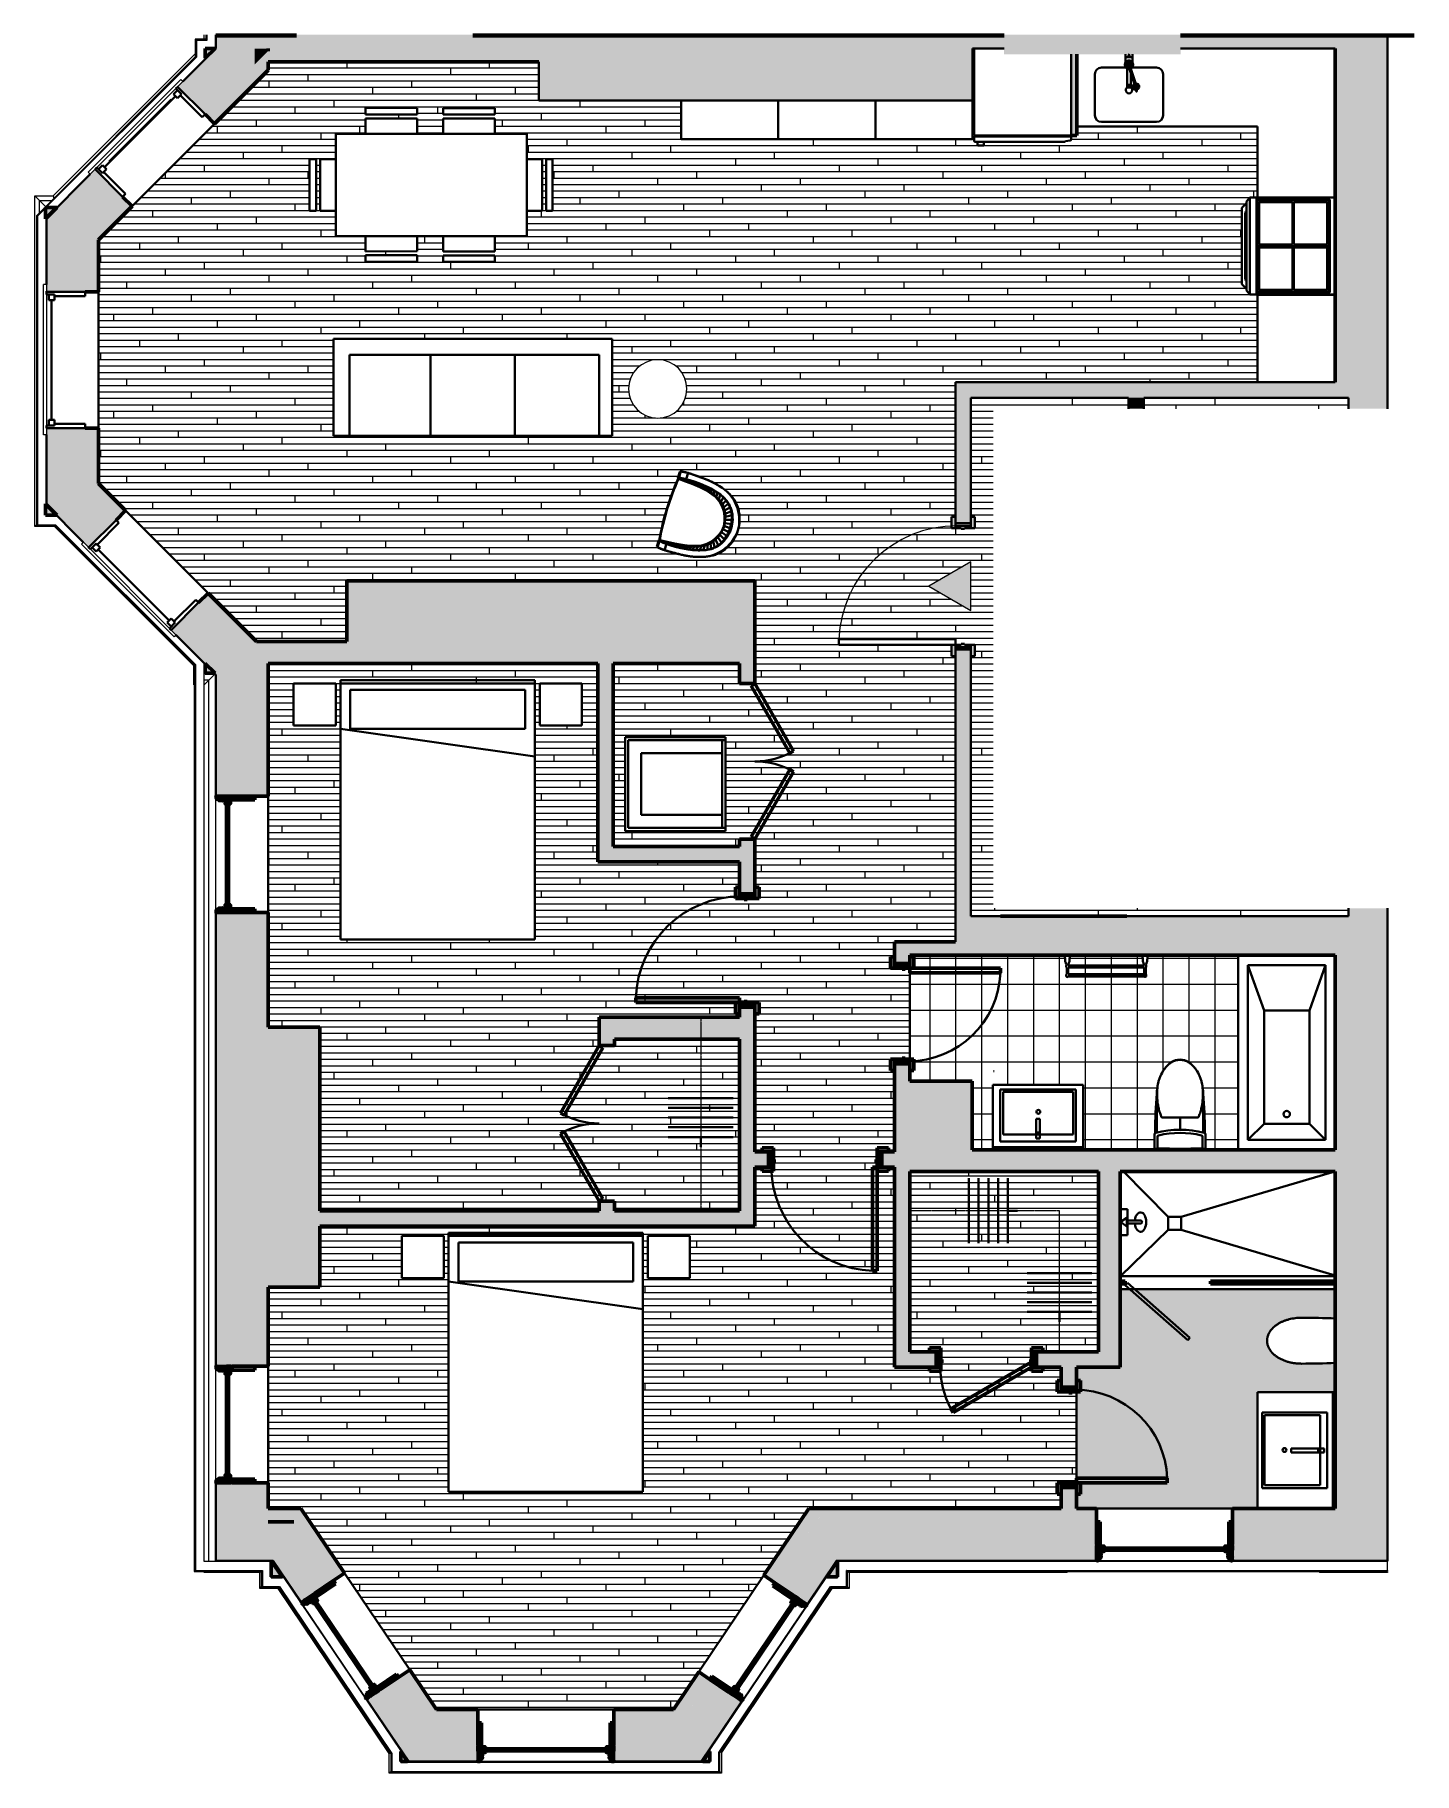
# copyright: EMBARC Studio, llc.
# Model space of a CAD drawing. Header units: inches. Extents: x 244 to 1315, y -3940 to 1078.
# Drawn here: x 244 to 669, y -3940 to -3403 of the extents above.
import ezdxf

# ---------------------------------------------------------------- set-up
doc = ezdxf.new("R2010")
doc.units = ezdxf.units.IN
doc.header["$MEASUREMENT"] = 0
doc.linetypes.add('Hidden 1_16_', pattern=[0.09375, 0.0625, -0.03125])
doc.linetypes.add('Hidden 1_8_', pattern=[0.1875, 0.125, -0.0625])
for name, color, linetype, lineweight in [('A-DETL', 90, 'Continuous', 40), ('A-DETL-GENF', 92, 'Continuous', 9), ('A-DOOR', 31, 'Continuous', 18), ('A-DOOR-FRAM', 31, 'Continuous', 18), ('A-FLOR', 192, 'Continuous', 40), ('A-FLOR-PATT', 8, 'Continuous', 40), ('A-GENM', 13, 'Continuous', 40), ('A-GLAZ', 151, 'Continuous', 18), ('A-WALL', 113, 'Continuous', 18), ('A-WALL-PATT', 111, 'Continuous', 18), ('I-FURN', 30, 'Continuous', 40), ('I-WALL', 2, 'Continuous', 18), ('P-SANR-FIXT', 6, 'Continuous', 40), ('Q-CASE', 31, 'Continuous', 18), ('Q-SPCQ', 91, 'Continuous', 40)]:
    doc.layers.add(name, color=color, linetype=linetype, lineweight=lineweight)

# ---------------------------------------------------------------- blocks, each defined once
blk = doc.blocks.new('EMBARC Door - A - 36_ x 84_-1819271-UNIT 4')
at = {"layer": 'A-DOOR-FRAM'}
h = blk.add_hatch(color=8, dxfattribs=at)
h.paths.add_polyline_path([(21.5, 3.625), (18, 3.625), (18, 2.375), (21.5, 2.375)], flags=0)
h.paths.add_polyline_path([(-18, 3.625), (-21.5, 3.625), (-21.5, 2.375), (-18, 2.375)], flags=0)
h = blk.add_hatch(color=8, dxfattribs=at)
h.paths.add_polyline_path([(18.75, -2.375), (18.75, 2.375), (18, 2.375), (18, 0.375), (17.75, 0.375), (17.75, -0.625), (18, -0.625), (18, -2.375)], flags=0)
h.paths.add_polyline_path([(-17.75, -0.625), (-17.75, 0.375), (-18, 0.375), (-18, 2.375), (-18.75, 2.375), (-18.75, -2.375), (-18, -2.375), (-18, -0.625)], flags=0)
h = blk.add_hatch(color=8, dxfattribs=at)
h.paths.add_polyline_path([(21.5, -3.625), (21.5, -2.375), (18, -2.375), (18, -3.625)], flags=0)
h.paths.add_polyline_path([(-18, -2.375), (-21.5, -2.375), (-21.5, -3.625), (-18, -3.625)], flags=0)
at = {"layer": 'A-DOOR', "color": 250, "lineweight": 40}
for p, q in [((16.25, -2.375), (16.25, -38.375)), ((18, -2.375), (16.25, -2.375)), ((18, -2.375), (18, -38.375)), ((18, -38.375), (16.25, -38.375))]:
    blk.add_line(p, q, dxfattribs=at)
at = {"layer": 'A-DOOR', "color": 8}
blk.add_arc((17.725, -1.991), 36.414, 180, 267.67842, dxfattribs=at)
at = {"layer": 'A-DOOR-FRAM', "color": 250, "lineweight": 40}
for p, q in [((-21.5, 2.375), (-21.5, 3.625)), ((-21.5, 3.625), (-18, 3.625)), ((-18, 2.375), (-21.5, 2.375)), ((-18.75, -2.375), (-18.75, 2.375)), ((-18.75, 2.375), (-18, 2.375)), ((-18, 3.625), (-18, 2.375)), ((-18, 2.375), (-18, 0.375)), ((-18, 0.375), (-17.75, 0.375)), ((-17.75, 0.375), (-17.75, -0.625)), ((17.75, 0.375), (18, 0.375)), ((17.75, -0.625), (17.75, 0.375)), ((18, 3.625), (21.5, 3.625)), ((18, 2.375), (18, 3.625)), ((21.5, 2.375), (18, 2.375)), ((18, 2.375), (18.75, 2.375)), ((18, 0.375), (18, 2.375)), ((18.75, 2.375), (18.75, -2.375)), ((21.5, 3.625), (21.5, 2.375)), ((-21.5, -3.625), (-21.5, -2.375)), ((-21.5, -2.375), (-18, -2.375)), ((-18, -3.625), (-21.5, -3.625)), ((-18, -2.375), (-18.75, -2.375)), ((-18, -0.625), (-18, -2.375)), ((-17.75, -0.625), (-18, -0.625)), ((-18, -2.375), (-18, -3.625)), ((18, -0.625), (17.75, -0.625)), ((18, -2.375), (18, -0.625)), ((18, -3.625), (18, -2.375)), ((18, -2.375), (21.5, -2.375)), ((18.75, -2.375), (18, -2.375)), ((21.5, -3.625), (18, -3.625)), ((21.5, -2.375), (21.5, -3.625))]:
    blk.add_line(p, q, dxfattribs=at)
blk = doc.blocks.new('Window - Casement and Fixed - 30_X66_ FIRST FLOOR-844298-UNIT 4')
at = {"layer": 'A-GLAZ', "color": 8}
for p, q in [((-21.63, 6.83), (18.82, 6.83)), ((-21.63, 6), (-21.63, 6.83)), ((18.82, 6), (-21.63, 6)), ((18.82, 6), (18.82, 6.83))]:
    blk.add_line(p, q, dxfattribs=at)
at = {"layer": 'A-GLAZ', "color": 250, "lineweight": 40}
for p, q in [((-19.5, 6), (-18.75, 6)), ((-18.75, 3.5), (-18.75, 6)), ((15.75, 3.5), (15.75, 6)), ((16.7, 6), (15.75, 6)), ((-18.75, 5.25), (-18.75, 3.5)), ((-18.75, 5.25), (-17, 5.25)), ((-18.75, 3.5), (-17, 3.5)), ((-18.75, 3.5), (-18.25, 3.5)), ((-18.25, -6), (-18.25, 3.5)), ((-17, 5.25), (-17, 3.5)), ((-17, 4.37), (14, 4.37)), ((14, 5.25), (14, 3.5)), ((15.75, 5.25), (14, 5.25)), ((15.75, 3.5), (14, 3.5)), ((15.25, 3.5), (15.75, 3.5)), ((15.25, 3.5), (15.25, -6)), ((15.75, 5.25), (15.75, 3.5)), ((-18.25, -6), (-19.5, -6)), ((15.25, -6), (16.5, -6))]:
    blk.add_line(p, q, dxfattribs=at)
blk = doc.blocks.new('Window - Casement and Fixed - 36_X66_ FIRST FLOOR 2-844297-UNIT 4')
at = {"layer": 'A-GLAZ', "color": 8}
for p, q in [((-24.63, 6.83), (21.82, 6.83)), ((-24.63, 6), (-24.63, 6.83)), ((21.82, 6), (-24.63, 6)), ((21.82, 6), (21.82, 6.83))]:
    blk.add_line(p, q, dxfattribs=at)
at = {"layer": 'A-GLAZ', "color": 250, "lineweight": 40}
for p, q in [((-22.5, 6), (-21.75, 6)), ((-21.75, 3.5), (-21.75, 6)), ((18.75, 3.5), (18.75, 6)), ((19.7, 6), (18.75, 6)), ((-21.75, 5.25), (-21.75, 3.5)), ((-21.75, 5.25), (-20, 5.25)), ((-21.75, 3.5), (-20, 3.5)), ((-21.75, 3.5), (-21.25, 3.5)), ((-21.25, -6), (-21.25, 3.5)), ((-20, 5.25), (-20, 3.5)), ((-20, 4.37), (17, 4.37)), ((17, 5.25), (17, 3.5)), ((18.75, 5.25), (17, 5.25)), ((18.75, 3.5), (17, 3.5)), ((18.25, 3.5), (18.75, 3.5)), ((18.25, 3.5), (18.25, -6)), ((18.75, 5.25), (18.75, 3.5)), ((-21.25, -6), (-22.5, -6)), ((18.25, -6), (19.5, -6))]:
    blk.add_line(p, q, dxfattribs=at)
blk = doc.blocks.new('Proline_Clad_Wood-Double-Hung_Vent_Unit - 36_ x 102_-716035-UNIT 4')
at = {"layer": 'A-GLAZ', "lineweight": 40}
h = blk.add_hatch(color=135, dxfattribs=at)
h.paths.add_polyline_path([(-18, 5.78), (-17.93, 5.8), (-17.95, 5.96), (-18, 5.91)], flags=0)
h.paths.add_polyline_path([(-17.98, 5.75), (-17.98, 5.63), (-17.91, 5.65), (-17.91, 5.77)], flags=0)
h.paths.add_polyline_path([(-17.96, 4.81), (-17.85, 4.81), (-17.92, 4.85)], flags=0)
h.paths.add_polyline_path([(-17.94, 5.59), (-17.94, 5.04), (-17.9, 5.08), (-17.9, 5.55)], flags=0)
h.paths.add_polyline_path([(-17.8, 5.65), (-17.76, 5.65), (-17.76, 5.93), (-17.8, 5.94)], flags=0)
h.paths.add_polyline_path([(-17.74, 6), (-17.74, 5.96), (-17.59, 5.94), (-17.43, 5.9), (-17.3, 5.9), (-17.3, 5.94), (-17.46, 5.95), (-17.64, 6)], flags=0)
h.paths.add_polyline_path([(-17.52, 5.58), (-17.42, 5.63), (-17.29, 5.63), (-17.3, 5.67), (-17.42, 5.67), (-17.46, 5.64)], flags=0)
h.paths.add_polyline_path([(-17.42, 5.52), (-17.32, 5.48), (-16.97, 5.48), (-16.96, 5.52)], flags=0)
h.paths.add_polyline_path([(-17.39, 5.26), (-17.35, 5.28), (-17.34, 5.46), (-17.39, 5.45)], flags=0)
h.paths.add_polyline_path([(-17.27, 5.7), (-17.23, 5.69), (-17.23, 5.88), (-17.27, 5.87)], flags=0)
h.paths.add_polyline_path([(-16.94, 5.45), (-16.94, 5.01), (-16.9, 5.01), (-16.9, 5.46)], flags=0)
h = blk.add_hatch(color=135, dxfattribs=at)
h.paths.add_polyline_path([(-16.77, 1.7), (-16.79, 1.73), (-16.95, 1.73), (-16.97, 1.62)], flags=0)
h.paths.add_polyline_path([(-18, 2.72), (-18, 1.24), (-17.91, 1.15), (-17.88, 1), (-16.83, 1), (-16.77, 1.06), (-16.77, 1.7), (-17, 1.6), (-17.35, 1.61), (-17.35, 1.63), (-17.33, 1.77), (-17.36, 1.77), (-17.36, 2.05), (-17.55, 2.05), (-17.55, 2.14), (-17.27, 2.15), (-17.27, 2.38), (-17.36, 2.38), (-17.37, 2.55), (-17.59, 2.98), (-17.55, 3.02), (-17.27, 3.19), (-17.27, 3.55), (-17.59, 3.77), (-17.58, 3.83), (-17.36, 4.25), (-17.36, 4.54), (-17.55, 4.55), (-17.55, 4.64), (-17.36, 4.64), (-17.36, 4.9), (-17.18, 4.91), (-17.18, 5.09), (-17.34, 5.09), (-17.41, 5.21), (-17.46, 5.23), (-17.46, 5.27), (-17.39, 5.27), (-17.39, 5.45), (-17.71, 5.45), (-17.84, 5.07), (-17.71, 4.88), (-17.77, 4.8), (-17.9, 4.79), (-17.94, 4.75), (-17.94, 4.4), (-17.91, 4.37), (-17.94, 4.34), (-17.94, 2.76)], flags=0)
h = blk.add_hatch(color=135, dxfattribs=at)
h.paths.add_polyline_path([(16.77, 1.7), (16.77, 1.06), (16.83, 1), (17.88, 1), (17.91, 1.15), (18, 1.24), (18, 2.72), (17.94, 2.76), (17.94, 4.34), (17.91, 4.37), (17.94, 4.4), (17.94, 4.75), (17.9, 4.79), (17.77, 4.8), (17.71, 4.88), (17.77, 4.99), (17.84, 5.07), (17.71, 5.45), (17.39, 5.45), (17.39, 5.27), (17.48, 5.27), (17.45, 5.21), (17.41, 5.21), (17.34, 5.09), (17.18, 5.09), (17.18, 4.91), (17.36, 4.9), (17.36, 4.64), (17.55, 4.64), (17.55, 4.55), (17.36, 4.54), (17.36, 4.21), (17.59, 3.77), (17.55, 3.72), (17.27, 3.55), (17.27, 3.19), (17.59, 2.98), (17.58, 2.92), (17.36, 2.53), (17.36, 2.38), (17.27, 2.38), (17.27, 2.15), (17.55, 2.14), (17.55, 2.05), (17.36, 2.05), (17.36, 1.77), (17.33, 1.77), (17.35, 1.61), (17.32, 1.6), (16.98, 1.6), (16.89, 1.65)], flags=0)
h.paths.add_polyline_path([(16.77, 1.7), (16.97, 1.62), (16.95, 1.73), (16.79, 1.73)], flags=0)
h = blk.add_hatch(color=135, dxfattribs=at)
h.paths.add_polyline_path([(16.9, 5.46), (16.9, 5.01), (16.94, 5.01), (16.94, 5.45)], flags=0)
h.paths.add_polyline_path([(17.52, 5.58), (17.42, 5.67), (17.3, 5.67), (17.29, 5.63), (17.42, 5.63)], flags=0)
h.paths.add_polyline_path([(17.42, 5.52), (17.42, 5.48), (17.52, 5.58)], flags=0)
h.paths.add_polyline_path([(16.96, 5.52), (16.97, 5.48), (17.32, 5.48), (17.42, 5.52)], flags=0)
h.paths.add_polyline_path([(17.23, 5.69), (17.27, 5.7), (17.27, 5.87), (17.23, 5.88)], flags=0)
h.paths.add_polyline_path([(17.3, 5.94), (17.3, 5.9), (17.43, 5.9), (17.74, 6), (17.64, 6), (17.43, 5.94)], flags=0)
h.paths.add_polyline_path([(17.34, 5.46), (17.35, 5.28), (17.39, 5.26), (17.39, 5.45)], flags=0)
h.paths.add_polyline_path([(17.76, 5.93), (17.76, 5.65), (17.8, 5.65), (17.8, 5.94)], flags=0)
h.paths.add_polyline_path([(17.85, 4.81), (17.96, 4.81), (17.92, 4.85)], flags=0)
h.paths.add_polyline_path([(17.9, 5.55), (17.9, 5.08), (17.94, 5.04), (17.94, 5.59)], flags=0)
h.paths.add_polyline_path([(17.91, 5.77), (17.91, 5.65), (17.97, 5.63), (17.97, 5.75)], flags=0)
h.paths.add_polyline_path([(17.93, 5.8), (18, 5.78), (18, 5.91), (17.95, 5.94), (17.93, 5.88)], flags=0)
for points in [[(-18, -6), (-16.83, -6), (-16.83, 1), (-18, 1), (-18, -4.24)], [(-16.73, 2.48), (-16.73, 2.2), (-16.48, 2.05), (-16.48, 1.85), (-16.67, 1.66), (-16.67, 1.52), (-16.63, 1.47), (-15.67, 1.47), (-15.62, 1.51), (-15.51, 2.08), (-16.08, 2.08), (-16.08, 2.8), (-15.7, 2.82), (-15.69, 2.94), (-15.77, 3.02), (-15.77, 3.12), (-16.42, 3.12), (-16.47, 3.03), (-16.47, 2.8), (-16.42, 2.8), (-16.42, 2.73), (-16.49, 2.64), (-16.62, 2.53)], [(-16.54, 2.77), (-16.51, 2.77), (-16.52, 3.06)], [(-16.08, 2.71), (-16.08, 2.59), (16.08, 2.59), (16.08, 2.71), (-15.31, 2.71)], [(-16.08, 2.2), (-16.08, 2.08), (16.08, 2.08), (16.08, 2.2), (-15.31, 2.2)], [(15.51, 2.02), (15.62, 1.51), (15.67, 1.47), (16.63, 1.47), (16.67, 1.52), (16.67, 1.66), (16.48, 1.85), (16.49, 2.07), (16.73, 2.2), (16.73, 2.48), (16.59, 2.55), (16.42, 2.73), (16.42, 2.8), (16.47, 2.8), (16.47, 3.03), (16.42, 3.12), (15.77, 3.12), (15.77, 3.02), (15.69, 2.94), (15.7, 2.82), (16.08, 2.8), (16.08, 2.08), (15.51, 2.08)], [(15.52, 2.77), (15.54, 2.76), (15.58, 3.08)], [(16.83, 1), (16.83, -6), (18, -6), (18, 1), (16.89, 1)]]:
    blk.add_hatch(color=135, dxfattribs=at).paths.add_polyline_path(points, flags=0)
h = blk.add_hatch(color=135, dxfattribs=at)
h.paths.add_polyline_path([(-17.12, 5.1), (-17.08, 5.03), (-17.08, 5.17)], flags=0)
h.paths.add_polyline_path([(-17.12, 1.64), (-17.08, 1.62), (-17.08, 1.7)], flags=0)
h.paths.add_polyline_path([(-17.07, 2.22), (-16.87, 2.1), (-16.72, 2.1), (-16.58, 1.97), (-16.7, 1.82), (-17.05, 1.78), (-17.05, 1.73), (-16.7, 1.77), (-16.53, 1.97), (-16.72, 2.15), (-16.86, 2.15), (-17.05, 2.34), (-16.86, 2.52), (-16.68, 2.55), (-16.54, 2.65), (-16.61, 2.86), (-16.68, 2.94), (-16.7, 3.04), (-16.68, 3.79), (-16.61, 3.87), (-16.54, 4.08), (-16.72, 4.21), (-16.86, 4.21), (-17.05, 4.4), (-16.86, 4.59), (-16.72, 4.59), (-16.53, 4.76), (-16.7, 4.96), (-17.05, 5), (-17.05, 4.95), (-16.7, 4.91), (-16.58, 4.76), (-16.72, 4.63), (-16.87, 4.63), (-17.07, 4.51), (-17.07, 4.28), (-16.87, 4.17), (-16.72, 4.17), (-16.58, 4.07), (-16.64, 3.91), (-16.72, 3.81), (-16.75, 3.69), (-16.72, 2.92), (-16.64, 2.83), (-16.58, 2.67), (-16.72, 2.57), (-16.9, 2.55), (-17.07, 2.45)], flags=0)
h = blk.add_hatch(color=135, dxfattribs=at)
h.paths.add_polyline_path([(16.53, 4.76), (16.72, 4.59), (16.89, 4.56), (17.05, 4.4), (16.86, 4.21), (16.72, 4.21), (16.54, 4.08), (16.61, 3.87), (16.68, 3.79), (16.7, 3.69), (16.68, 2.94), (16.61, 2.86), (16.54, 2.65), (16.72, 2.52), (16.89, 2.5), (17.05, 2.34), (16.86, 2.15), (16.72, 2.15), (16.53, 1.97), (16.7, 1.77), (17.05, 1.73), (17.05, 1.78), (16.7, 1.82), (16.58, 1.97), (16.72, 2.1), (16.89, 2.11), (17.07, 2.22), (17.07, 2.45), (16.87, 2.57), (16.72, 2.57), (16.58, 2.67), (16.64, 2.83), (16.72, 2.92), (16.75, 3.04), (16.72, 3.81), (16.64, 3.91), (16.58, 4.07), (16.72, 4.17), (16.89, 4.18), (17.07, 4.28), (17.07, 4.51), (16.87, 4.63), (16.72, 4.63), (16.58, 4.76), (16.7, 4.91), (17.05, 4.95), (17.05, 5), (16.7, 4.96)], flags=0)
h.paths.add_polyline_path([(17.08, 1.62), (17.12, 1.64), (17.08, 1.7)], flags=0)
h.paths.add_polyline_path([(17.08, 5.17), (17.08, 5.03), (17.12, 5.1)], flags=0)
at = {"layer": 'A-GLAZ', "color": 10, "lineweight": 60}
for p, q in [((-18, 5.91), (-18, 5.78)), ((-18, 5.78), (-17.98, 5.75)), ((-17.98, 5.75), (-17.98, 5.63)), ((-17.94, 5.59), (-17.94, 5.04)), ((-17.9, 5.79), (-17.93, 5.88)), ((-17.93, 5.88), (-17.9, 5.88)), ((-17.91, 5.77), (-17.93, 5.8)), ((-17.93, 5.8), (-17.9, 5.79)), ((-17.91, 5.65), (-17.91, 5.77)), ((-17.9, 5.88), (-17.9, 5.91)), ((-17.9, 5.08), (-17.9, 5.55)), ((-17.83, 5.62), (-17.88, 5.62)), ((-17.87, 5.58), (-17.83, 5.58)), ((-17.71, 5.45), (-17.84, 5.07)), ((-17.8, 5.94), (-17.8, 5.65)), ((-17.76, 5.65), (-17.76, 5.93)), ((-17.64, 6), (-17.74, 6)), ((-17.74, 5.96), (-17.64, 5.96)), ((-17.39, 5.45), (-17.71, 5.45)), ((-17.43, 5.94), (-17.64, 6)), ((-17.64, 5.96), (-17.43, 5.9)), ((-17.3, 5.94), (-17.43, 5.94)), ((-17.43, 5.9), (-17.3, 5.9)), ((-17.3, 5.67), (-17.42, 5.67)), ((-17.42, 5.63), (-17.29, 5.63)), ((-16.96, 5.52), (-17.42, 5.52)), ((-17.39, 5.45), (-17.39, 5.26)), ((-17.39, 5.27), (-17.39, 5.45)), ((-17.35, 5.28), (-17.34, 5.46)), ((-17.32, 5.48), (-16.97, 5.48)), ((-17.27, 5.87), (-17.27, 5.7)), ((-17.23, 5.69), (-17.23, 5.88)), ((-16.94, 5.45), (-16.94, 5.01)), ((-16.9, 5.01), (-16.9, 5.46)), ((16.9, 5.46), (16.9, 5.01)), ((16.94, 5.01), (16.94, 5.45)), ((17.42, 5.52), (16.96, 5.52)), ((16.97, 5.48), (17.32, 5.48)), ((17.23, 5.88), (17.23, 5.69)), ((17.27, 5.7), (17.27, 5.87)), ((17.29, 5.63), (17.42, 5.63)), ((17.43, 5.94), (17.3, 5.94)), ((17.3, 5.9), (17.43, 5.9)), ((17.42, 5.67), (17.3, 5.67)), ((17.34, 5.46), (17.35, 5.28)), ((17.39, 5.26), (17.39, 5.45)), ((17.71, 5.45), (17.39, 5.45)), ((17.39, 5.45), (17.39, 5.27)), ((17.64, 6), (17.43, 5.94)), ((17.43, 5.9), (17.64, 5.96)), ((17.74, 6), (17.64, 6)), ((17.64, 5.96), (17.74, 5.96)), ((17.84, 5.07), (17.71, 5.45)), ((17.76, 5.93), (17.76, 5.65)), ((17.8, 5.65), (17.8, 5.94)), ((17.88, 5.62), (17.83, 5.62)), ((17.83, 5.58), (17.87, 5.58)), ((17.9, 5.91), (17.9, 5.88)), ((17.9, 5.88), (17.93, 5.88)), ((17.93, 5.88), (17.9, 5.79)), ((17.9, 5.79), (17.93, 5.8)), ((17.9, 5.55), (17.9, 5.08)), ((17.93, 5.8), (17.91, 5.77)), ((17.91, 5.77), (17.91, 5.65)), ((17.94, 5.04), (17.94, 5.59)), ((17.97, 5.75), (18, 5.78)), ((17.97, 5.63), (17.97, 5.75)), ((18, 5.78), (18, 5.91)), ((-17.94, 2.76), (-18, 2.72)), ((-18, 2.72), (-18, 1.24)), ((-18, 1.24), (-17.91, 1.15)), ((-18, 1), (-18, -6)), ((-16.83, 1), (-18, 1)), ((-17.96, 4.81), (-17.85, 4.81)), ((-17.9, 4.79), (-17.94, 4.75)), ((-17.94, 4.75), (-17.94, 4.4)), ((-17.94, 4.4), (-17.91, 4.37)), ((-17.91, 4.37), (-17.94, 4.34)), ((-17.94, 4.34), (-17.94, 2.76)), ((-17.84, 4.85), (-17.92, 4.85)), ((-17.91, 1.15), (-17.91, 1.02)), ((-17.91, 1.02), (-17.88, 1)), ((-17.77, 4.8), (-17.9, 4.79)), ((-17.88, 1), (-16.83, 1)), ((-17.87, 5), (-17.86, 4.97)), ((-17.83, 5.01), (-17.85, 5.04)), ((-17.84, 5.07), (-17.83, 5.01)), ((-17.8, 4.87), (-17.84, 4.85)), ((-17.82, 4.82), (-17.78, 4.84)), ((-17.78, 4.93), (-17.78, 4.9)), ((-17.71, 4.88), (-17.77, 4.8)), ((-17.74, 4.94), (-17.71, 4.88)), ((-17.74, 4.9), (-17.74, 4.93)), ((-17.58, 3.83), (-17.36, 4.21)), ((-17.36, 2.53), (-17.58, 2.92)), ((-17.55, 4.55), (-17.55, 4.64)), ((-17.55, 4.64), (-17.36, 4.64)), ((-17.36, 4.54), (-17.55, 4.55)), ((-17.27, 3.55), (-17.55, 3.72)), ((-17.55, 3.02), (-17.27, 3.19)), ((-17.55, 2.14), (-17.27, 2.15)), ((-17.55, 2.05), (-17.55, 2.14)), ((-17.36, 2.05), (-17.55, 2.05)), ((-17.45, 5.21), (-17.48, 5.27)), ((-17.48, 5.27), (-17.39, 5.27)), ((-17.39, 5.26), (-17.45, 5.26)), ((-17.45, 5.26), (-17.42, 5.22)), ((-17.41, 5.21), (-17.45, 5.21)), ((-17.34, 5.09), (-17.41, 5.21)), ((-17.36, 4.9), (-17.18, 4.91)), ((-17.36, 4.64), (-17.36, 4.9)), ((-17.36, 4.21), (-17.36, 4.54)), ((-17.36, 2.38), (-17.36, 2.53)), ((-17.27, 2.38), (-17.36, 2.38)), ((-17.36, 1.77), (-17.36, 2.05)), ((-17.33, 1.77), (-17.36, 1.77)), ((-17.35, 1.63), (-17.33, 1.77)), ((-17.18, 5.09), (-17.34, 5.09)), ((-17, 1.6), (-17.32, 1.6)), ((-17.27, 3.19), (-17.27, 3.55)), ((-17.27, 2.15), (-17.27, 2.38)), ((-17.18, 4.91), (-17.18, 5.09)), ((-17.08, 5.17), (-17.12, 5.1)), ((-17.12, 5.1), (-17.12, 5.03)), ((-17.12, 1.7), (-17.12, 1.64)), ((-17.12, 1.64), (-17.08, 1.62)), ((-17.08, 5.03), (-17.08, 5.17)), ((-17.08, 1.62), (-17.08, 1.7)), ((-16.7, 4.96), (-17.05, 5)), ((-17.05, 4.95), (-16.7, 4.91)), ((-16.7, 1.82), (-17.05, 1.78)), ((-17.05, 1.73), (-16.7, 1.77)), ((-16.95, 1.73), (-16.97, 1.62)), ((-16.79, 1.73), (-16.95, 1.73)), ((-16.72, 4.63), (-16.87, 4.63)), ((-16.87, 4.17), (-16.72, 4.17)), ((-16.72, 2.57), (-16.87, 2.57)), ((-16.87, 2.1), (-16.72, 2.1)), ((-16.86, 4.59), (-16.72, 4.59)), ((-16.72, 4.21), (-16.86, 4.21)), ((-16.86, 2.52), (-16.72, 2.52)), ((-16.72, 2.15), (-16.86, 2.15)), ((-16.83, -6), (-16.83, 1)), ((-16.77, 1.06), (-16.77, 1.7)), ((-16.75, 3.69), (-16.75, 3.04)), ((-16.73, 2.48), (-16.73, 2.2)), ((-16.7, 3.04), (-16.7, 3.69)), ((-16.48, 1.85), (-16.67, 1.66)), ((-16.67, 1.66), (-16.67, 1.52)), ((-16.67, 1.52), (-16.63, 1.47)), ((-16.63, 1.47), (-15.67, 1.47)), ((-16.52, 3.06), (-16.54, 2.77)), ((-16.54, 2.08), (-16.51, 2.08)), ((-16.51, 2.77), (-16.5, 3.06)), ((-16.45, 2.8), (-16.49, 2.8)), ((-16.49, 2.8), (-16.49, 2.77)), ((-16.48, 2.05), (-16.48, 1.85)), ((-16.42, 3.12), (-16.47, 3.03)), ((-16.47, 3.03), (-16.47, 2.8)), ((-16.47, 2.8), (-16.42, 2.8)), ((-16.42, 2.73), (-16.47, 2.72)), ((-16.47, 2.72), (-16.47, 2.65)), ((-16.46, 2.77), (-16.45, 2.8)), ((-15.67, 3.15), (-16.44, 3.15)), ((-16.44, 3.12), (-15.67, 3.12)), ((-15.77, 3.12), (-16.42, 3.12)), ((-16.42, 2.8), (-16.42, 2.73)), ((-16.08, 2.8), (-15.7, 2.82)), ((-16.08, 2.08), (-16.08, 2.8)), ((16.08, 2.71), (-16.08, 2.71)), ((-16.08, 2.71), (-16.08, 2.59)), ((-16.08, 2.59), (16.08, 2.59)), ((16.08, 2.2), (-16.08, 2.2)), ((-16.08, 2.2), (-16.08, 2.08)), ((-16.08, 2.08), (16.08, 2.08)), ((-15.51, 2.08), (-16.08, 2.08)), ((-15.77, 3.02), (-15.77, 3.12)), ((-15.69, 2.94), (-15.77, 3.02)), ((-15.66, 2.88), (-15.67, 2.92)), ((-15.58, 2.87), (-15.66, 2.8)), ((-15.64, 2.78), (-15.56, 2.84)), ((-15.62, 1.51), (-15.51, 2.02)), ((-15.61, 3.08), (-15.54, 2.76)), ((-15.52, 2.77), (-15.58, 3.08)), ((-15.56, 2.84), (-15.58, 2.87)), ((-15.51, 2.02), (-15.51, 2.08)), ((16.08, 2.08), (15.51, 2.08)), ((15.51, 2.08), (15.51, 2.02)), ((15.51, 2.02), (15.62, 1.51)), ((15.58, 3.08), (15.52, 2.77)), ((15.54, 2.76), (15.61, 3.08)), ((15.58, 2.87), (15.56, 2.84)), ((15.56, 2.84), (15.64, 2.78)), ((15.66, 2.8), (15.58, 2.87)), ((15.67, 2.92), (15.66, 2.88)), ((16.44, 3.15), (15.67, 3.15)), ((15.67, 3.12), (16.44, 3.12)), ((15.67, 1.47), (16.63, 1.47)), ((15.77, 3.02), (15.69, 2.94)), ((15.7, 2.82), (16.08, 2.8)), ((16.42, 3.12), (15.77, 3.12)), ((15.77, 3.12), (15.77, 3.02)), ((16.08, 2.8), (16.08, 2.08)), ((16.08, 2.59), (16.08, 2.71)), ((16.08, 2.08), (16.08, 2.2)), ((16.47, 3.03), (16.42, 3.12)), ((16.42, 2.73), (16.42, 2.8)), ((16.42, 2.8), (16.47, 2.8)), ((16.47, 2.72), (16.42, 2.73)), ((16.49, 2.8), (16.45, 2.8)), ((16.45, 2.8), (16.46, 2.77)), ((16.47, 2.8), (16.47, 3.03)), ((16.47, 2.65), (16.47, 2.72)), ((16.48, 1.85), (16.48, 2.05)), ((16.67, 1.66), (16.48, 1.85)), ((16.49, 2.77), (16.49, 2.8)), ((16.5, 3.06), (16.51, 2.77)), ((16.51, 2.08), (16.54, 2.08)), ((16.54, 2.77), (16.52, 3.06)), ((16.63, 1.47), (16.67, 1.52)), ((16.67, 1.52), (16.67, 1.66)), ((17.05, 5), (16.7, 4.96)), ((16.7, 4.91), (17.05, 4.95)), ((16.7, 3.69), (16.7, 3.04)), ((17.05, 1.78), (16.7, 1.82)), ((16.7, 1.77), (17.05, 1.73)), ((16.87, 4.63), (16.72, 4.63)), ((16.72, 4.59), (16.86, 4.59)), ((16.86, 4.21), (16.72, 4.21)), ((16.72, 4.17), (16.87, 4.17)), ((16.87, 2.57), (16.72, 2.57)), ((16.72, 2.52), (16.86, 2.52)), ((16.86, 2.15), (16.72, 2.15)), ((16.72, 2.1), (16.87, 2.1)), ((16.73, 2.2), (16.73, 2.48)), ((16.75, 3.04), (16.75, 3.69)), ((16.77, 1.7), (16.77, 1.06)), ((16.95, 1.73), (16.79, 1.73)), ((16.83, 1), (16.83, -6)), ((18, 1), (16.83, 1)), ((16.83, 1), (17.88, 1)), ((16.97, 1.62), (16.95, 1.73)), ((17.32, 1.6), (17, 1.6)), ((17.12, 5.1), (17.08, 5.17)), ((17.08, 5.17), (17.08, 5.03)), ((17.08, 1.7), (17.08, 1.62)), ((17.08, 1.62), (17.12, 1.64)), ((17.12, 5.03), (17.12, 5.1)), ((17.12, 1.64), (17.12, 1.7)), ((17.34, 5.09), (17.18, 5.09)), ((17.18, 5.09), (17.18, 4.91)), ((17.18, 4.91), (17.36, 4.9)), ((17.55, 3.72), (17.27, 3.55)), ((17.27, 3.55), (17.27, 3.19)), ((17.27, 3.19), (17.55, 3.02)), ((17.36, 2.38), (17.27, 2.38)), ((17.27, 2.38), (17.27, 2.15)), ((17.27, 2.15), (17.55, 2.14)), ((17.36, 1.77), (17.33, 1.77)), ((17.33, 1.77), (17.35, 1.63)), ((17.41, 5.21), (17.34, 5.09)), ((17.36, 4.9), (17.36, 4.64)), ((17.36, 4.64), (17.55, 4.64)), ((17.55, 4.55), (17.36, 4.54)), ((17.36, 4.54), (17.36, 4.21)), ((17.36, 4.21), (17.58, 3.83)), ((17.58, 2.92), (17.36, 2.53)), ((17.36, 2.53), (17.36, 2.38)), ((17.55, 2.05), (17.36, 2.05)), ((17.36, 2.05), (17.36, 1.77)), ((17.39, 5.27), (17.48, 5.27)), ((17.45, 5.26), (17.39, 5.26)), ((17.45, 5.21), (17.41, 5.21)), ((17.42, 5.22), (17.45, 5.26)), ((17.48, 5.27), (17.45, 5.21)), ((17.55, 4.64), (17.55, 4.55)), ((17.55, 2.14), (17.55, 2.05)), ((17.71, 4.88), (17.74, 4.94)), ((17.77, 4.8), (17.71, 4.88)), ((17.74, 4.93), (17.74, 4.9)), ((17.9, 4.79), (17.77, 4.8)), ((17.78, 4.9), (17.78, 4.93)), ((17.78, 4.84), (17.82, 4.82)), ((17.84, 4.85), (17.8, 4.87)), ((17.83, 5.01), (17.84, 5.07)), ((17.85, 5.04), (17.83, 5.01)), ((17.92, 4.85), (17.84, 4.85)), ((17.85, 4.81), (17.96, 4.81)), ((17.86, 4.97), (17.87, 5)), ((17.88, 1), (17.91, 1.02)), ((17.94, 4.75), (17.9, 4.79)), ((17.91, 4.37), (17.94, 4.4)), ((17.94, 4.34), (17.91, 4.37)), ((17.91, 1.15), (18, 1.24)), ((17.91, 1.02), (17.91, 1.15)), ((17.94, 4.4), (17.94, 4.75)), ((17.94, 2.76), (17.94, 4.34)), ((18, 2.72), (17.94, 2.76)), ((18, 1.24), (18, 2.72)), ((18, -6), (18, 1)), ((-18, -6), (-16.83, -6)), ((16.83, -6), (18, -6))]:
    blk.add_line(p, q, dxfattribs=at)
for centre, radius, start, end in [((-17.95, 5.91), 0.05, 0, 180), ((-17.93, 5.63), 0.0471, 180, 250), ((-17.88, 5.65), 0.031, 180, 270), ((-17.87, 5.55), 0.031, 90, 180), ((-17.83, 5.65), 0.031, 270, 0), ((-17.83, 5.65), 0.071, 270, 0), ((-17.74, 5.94), 0.061, 90, 180), ((-17.74, 5.93), 0.0265, 90, 180), ((-17.42, 5.58), 0.0945, 90, 270), ((-17.42, 5.58), 0.0545, 90, 270), ((-17.42, 5.45), 0.032, 358.9819, 98.1628), ((-17.32, 5.46), 0.0224, 90, 169.0382), ((-17.3, 5.88), 0.061, 360, 90), ((-17.3, 5.87), 0.0242, 360, 90), ((-17.3, 5.7), 0.0298, 270, 0), ((-17.29, 5.69), 0.056, 270, 0), ((-16.97, 5.45), 0.0271, 360, 90), ((-16.96, 5.46), 0.056, 360, 90), ((16.96, 5.46), 0.056, 90, 180), ((16.97, 5.45), 0.0271, 90, 180), ((17.3, 5.88), 0.061, 90, 180), ((17.29, 5.69), 0.056, 180, 270), ((17.3, 5.87), 0.0242, 90, 180), ((17.3, 5.7), 0.0298, 180, 270), ((17.32, 5.46), 0.0224, 10.9618, 90), ((17.42, 5.45), 0.032, 81.8372, 181.0181), ((17.42, 5.58), 0.0945, 270, 90), ((17.42, 5.58), 0.0545, 270, 90), ((17.74, 5.94), 0.061, 360, 90), ((17.74, 5.93), 0.0265, 360, 90), ((17.83, 5.65), 0.071, 180, 270), ((17.83, 5.65), 0.031, 180, 270), ((17.87, 5.55), 0.031, 0, 90), ((17.88, 5.65), 0.031, 270, 0), ((17.95, 5.91), 0.05, 0, 180), ((17.93, 5.63), 0.0471, 290, 360), ((-17.92, 4.99), 0.0557, 115.55, 189.111), ((-17.95, 4.98), 0.0227, 189.111, 353.1504), ((-17.94, 4.83), 0.0287, 33.0847, 237.5317), ((-17.9, 4.98), 0.031, 30, 181.1307), ((-17.84, 5.11), 0.0698, 205.1454, 259.6398), ((-17.82, 5.02), 0.0653, 233.4114, 274.9955), ((-17.85, 4.88), 0.071, 270, 296.5651), ((-17.83, 4.92), 0.0855, 6.6756, 93.3019), ((-17.83, 4.92), 0.0887, 14.7882, 92.4842), ((-17.81, 4.93), 0.031, 0, 90), ((-17.81, 4.9), 0.0319, 292.4786, 353.5214), ((-17.81, 4.9), 0.0673, 296.5651, 1.906), ((-17.51, 3.79), 0.078, 150.0027, 240.0027), ((-17.51, 2.96), 0.078, 119.9973, 209.9973), ((-17.41, 5.28), 0.0599, 256.011, 354.4207), ((-17.32, 1.63), 0.0308, 169.6071, 270.3559), ((-17.04, 5.03), 0.078, 180, 263.5665), ((-17.04, 1.7), 0.078, 96.4335, 180), ((-16.87, 4.4), 0.232, 90, 270), ((-16.87, 2.34), 0.232, 90, 270), ((-17.05, 5.03), 0.031, 180, 263.5665), ((-17.05, 1.7), 0.031, 96.4335, 180), ((-16.86, 4.4), 0.187, 90, 270), ((-16.86, 2.34), 0.187, 90, 270), ((-17, 1.63), 0.031, 270, 350), ((-16.92, 5.01), 0.0199, 180, 0), ((-16.83, 1.06), 0.062, 270, 360), ((-16.8, 1.7), 0.0336, 3.4669, 74.5331), ((-16.48, 3.69), 0.263, 125.5043, 180), ((-16.48, 3.04), 0.263, 180, 234.4957), ((-16.7, 2.48), 0.0232, 90, 180), ((-16.7, 2.2), 0.0297, 180, 270), ((-16.72, 4.77), 0.188, 270, 83.5665), ((-16.72, 4.77), 0.143, 270, 83.5665), ((-16.72, 4.02), 0.188, 305.5043, 90), ((-16.72, 4.02), 0.143, 305.5043, 90), ((-16.72, 2.71), 0.188, 270, 54.4957), ((-16.72, 2.71), 0.143, 270, 54.4957), ((-16.72, 1.96), 0.187, 276.4335, 90), ((-16.72, 1.96), 0.142, 276.4335, 90), ((-16.48, 3.69), 0.218, 125.5043, 180), ((-16.48, 3.04), 0.218, 180, 234.4957), ((-16.7, 2.66), 0.158, 270, 338.35), ((-16.73, 1.99), 0.183, 38.9118, 79.0882), ((-16.54, 2.13), 0.0551, 211.6569, 270), ((-16.5, 2.57), 0.0625, 99.2606, 158.35), ((-16.5, 2.77), 0.0405, 177.486, 352.3244), ((-16.44, 3.06), 0.0885, 90, 179.9343), ((-16.5, 2.77), 0.013, 176.8292, 356.8949), ((-16.51, 2.71), 0.0706, 269.8511, 306.5633), ((-16.51, 2.05), 0.031, 0, 90), ((-16.44, 3.06), 0.0652, 90.0749, 181.5911), ((-15.7, 2.86), 0.0458, 266.9924, 25.2607), ((-15.76, 2.87), 0.1, 25.2607, 44.1399), ((-15.67, 3.06), 0.0835, 12, 90), ((-15.67, 3.06), 0.06, 12, 90), ((-15.64, 2.77), 0.0361, 128.685, 321.315), ((-15.67, 1.52), 0.047, 270.0001, 348), ((-15.62, 2.74), 0.0386, 18.1661, 115.8735), ((-15.56, 2.76), 0.0475, 191.6531, 12), ((-15.56, 2.76), 0.024, 192.1562, 12), ((15.56, 2.76), 0.0475, 168, 348.3469), ((15.56, 2.76), 0.024, 168, 347.8438), ((15.67, 3.06), 0.0835, 90, 168), ((15.62, 2.74), 0.0386, 64.1265, 161.8339), ((15.67, 3.06), 0.06, 90, 168), ((15.64, 2.77), 0.0361, 218.685, 51.315), ((15.67, 1.52), 0.047, 192, 270), ((15.7, 2.86), 0.0458, 154.7393, 273.0076), ((15.76, 2.87), 0.1, 135.8601, 154.7393), ((16.44, 3.06), 0.0885, 0.0657, 90), ((16.44, 3.06), 0.0652, 358.4089, 89.9251), ((16.5, 2.77), 0.0405, 187.6756, 2.514), ((16.51, 2.71), 0.0706, 233.4367, 270.1489), ((16.51, 2.05), 0.031, 90, 180), ((16.5, 2.77), 0.013, 183.1051, 3.1708), ((16.5, 2.57), 0.0625, 21.65, 80.7394), ((16.72, 4.77), 0.188, 96.4335, 270), ((16.72, 4.02), 0.188, 90, 234.4957), ((16.72, 2.71), 0.188, 125.5043, 270), ((16.72, 1.96), 0.187, 90, 263.5665), ((16.54, 2.13), 0.0551, 270, 328.3431), ((16.7, 2.66), 0.158, 201.65, 270), ((16.72, 4.77), 0.143, 96.4335, 270), ((16.72, 4.02), 0.143, 90, 234.4957), ((16.72, 2.71), 0.143, 125.5043, 270), ((16.72, 1.96), 0.142, 90, 263.5665), ((16.73, 1.99), 0.183, 100.9118, 141.0882), ((16.48, 3.69), 0.218, 0, 54.4957), ((16.48, 3.04), 0.218, 305.5043, 0), ((16.48, 3.69), 0.263, 360, 54.4957), ((16.48, 3.04), 0.263, 305.5043, 360), ((16.7, 2.48), 0.0232, 360, 90), ((16.7, 2.2), 0.0297, 270, 0), ((16.8, 1.7), 0.0336, 105.4669, 176.5331), ((16.83, 1.06), 0.062, 180, 270), ((16.86, 4.4), 0.187, 270, 90), ((16.86, 2.34), 0.187, 270, 90), ((16.87, 4.4), 0.232, 270, 90), ((16.87, 2.34), 0.232, 270, 90), ((16.92, 5.01), 0.0199, 180, 0), ((17, 1.63), 0.031, 190, 270), ((17.05, 5.03), 0.031, 276.4335, 0), ((17.04, 5.03), 0.078, 276.4335, 360), ((17.04, 1.7), 0.078, 360, 83.5665), ((17.05, 1.7), 0.031, 0, 83.5665), ((17.32, 1.63), 0.0308, 269.6441, 10.3929), ((17.41, 5.28), 0.0599, 185.5793, 283.989), ((17.51, 3.79), 0.078, 299.9973, 29.9973), ((17.51, 2.96), 0.078, 330.0027, 60.0027), ((17.83, 4.92), 0.0855, 86.6981, 173.3244), ((17.83, 4.92), 0.0887, 87.5158, 165.2118), ((17.81, 4.9), 0.0673, 178.094, 243.4349), ((17.81, 4.93), 0.031, 90, 180), ((17.81, 4.9), 0.0319, 186.4786, 247.5214), ((17.82, 5.02), 0.0653, 265.0045, 306.5886), ((17.85, 4.88), 0.071, 243.4349, 270), ((17.84, 5.11), 0.0698, 280.3602, 334.8546), ((17.9, 4.98), 0.031, 358.8693, 150), ((17.94, 4.83), 0.0287, 302.4683, 146.9153), ((17.95, 4.98), 0.0227, 186.8496, 350.889), ((17.92, 4.99), 0.0557, 350.889, 64.45)]:
    blk.add_arc(centre, radius, start, end, dxfattribs=at)
blk = doc.blocks.new('Proline_Clad_Wood-Double-Hung_Vent_Unit - 42_ x 102_-786472-UNIT 4')
at = {"layer": 'A-GLAZ', "lineweight": 40}
h = blk.add_hatch(color=135, dxfattribs=at)
h.paths.add_polyline_path([(-20.64, 6), (-20.74, 6), (-20.74, 5.96), (-20.64, 5.96), (-20.37, 5.9), (-20.3, 5.9), (-20.3, 5.94), (-20.43, 5.94)], flags=0)
h.paths.add_polyline_path([(-20.95, 5.96), (-21, 5.91), (-21, 5.78), (-20.93, 5.8), (-20.93, 5.88)], flags=0)
h.paths.add_polyline_path([(-20.8, 5.94), (-20.8, 5.65), (-20.76, 5.65), (-20.76, 5.93)], flags=0)
h.paths.add_polyline_path([(-20.23, 5.88), (-20.27, 5.87), (-20.27, 5.7), (-20.23, 5.69)], flags=0)
h.paths.add_polyline_path([(-20.91, 5.77), (-20.98, 5.75), (-20.98, 5.63), (-20.91, 5.65)], flags=0)
h.paths.add_polyline_path([(-20.3, 5.67), (-20.42, 5.67), (-20.42, 5.63), (-20.29, 5.63)], flags=0)
h.paths.add_polyline_path([(-20.94, 5.59), (-20.94, 5.04), (-20.9, 5.08), (-20.9, 5.55)], flags=0)
h.paths.add_polyline_path([(-19.96, 5.52), (-20.37, 5.5), (-20.32, 5.48), (-19.97, 5.48)], flags=0)
h.paths.add_polyline_path([(-19.9, 5.46), (-19.94, 5.45), (-19.94, 5.01), (-19.9, 5.01), (-19.9, 5.26)], flags=0)
h.paths.add_polyline_path([(-20.34, 5.46), (-20.39, 5.45), (-20.37, 5.27), (-20.35, 5.28)], flags=0)
h.paths.add_polyline_path([(-20.92, 4.85), (-20.96, 4.81), (-20.85, 4.81)], flags=0)
h = blk.add_hatch(color=135, dxfattribs=at)
h.paths.add_polyline_path([(-19.77, 1.7), (-19.79, 1.73), (-19.95, 1.73), (-19.97, 1.62)], flags=0)
h.paths.add_polyline_path([(-20.39, 5.45), (-20.71, 5.45), (-20.84, 5.07), (-20.71, 4.88), (-20.77, 4.8), (-20.9, 4.79), (-20.94, 4.75), (-20.94, 4.4), (-20.91, 4.37), (-20.94, 4.34), (-20.94, 2.76), (-21, 2.72), (-21, 1.24), (-20.91, 1.15), (-20.88, 1), (-19.83, 1), (-19.77, 1.06), (-19.77, 1.7), (-20, 1.6), (-20.35, 1.61), (-20.35, 1.63), (-20.33, 1.77), (-20.36, 1.77), (-20.37, 2.05), (-20.55, 2.05), (-20.55, 2.14), (-20.27, 2.15), (-20.27, 2.38), (-20.36, 2.38), (-20.37, 2.55), (-20.59, 2.98), (-20.55, 3.02), (-20.27, 3.19), (-20.27, 3.55), (-20.59, 3.77), (-20.58, 3.83), (-20.36, 4.21), (-20.37, 4.54), (-20.55, 4.55), (-20.55, 4.64), (-20.36, 4.64), (-20.36, 4.9), (-20.18, 4.91), (-20.18, 5.09), (-20.34, 5.09), (-20.41, 5.21), (-20.45, 5.21), (-20.48, 5.27), (-20.39, 5.27)], flags=0)
h = blk.add_hatch(color=135, dxfattribs=at)
h.paths.add_polyline_path([(19.77, 1.7), (19.97, 1.62), (19.95, 1.73), (19.79, 1.73)], flags=0)
h.paths.add_polyline_path([(20.39, 5.45), (20.39, 5.27), (20.48, 5.26), (20.45, 5.21), (20.41, 5.21), (20.34, 5.09), (20.18, 5.09), (20.18, 4.91), (20.36, 4.9), (20.36, 4.64), (20.55, 4.64), (20.55, 4.55), (20.36, 4.54), (20.36, 4.2), (20.59, 3.77), (20.55, 3.72), (20.27, 3.55), (20.27, 3.19), (20.59, 2.98), (20.58, 2.92), (20.36, 2.53), (20.36, 2.38), (20.27, 2.38), (20.27, 2.15), (20.55, 2.14), (20.55, 2.05), (20.36, 2.05), (20.36, 1.77), (20.33, 1.77), (20.35, 1.61), (20.32, 1.6), (19.98, 1.6), (19.77, 1.7), (19.77, 1.06), (19.83, 1), (20.88, 1), (20.91, 1.15), (21, 1.24), (21, 2.72), (20.94, 2.76), (20.94, 4.34), (20.91, 4.37), (20.94, 4.4), (20.94, 4.75), (20.9, 4.79), (20.77, 4.8), (20.71, 4.88), (20.77, 4.99), (20.84, 5.07), (20.71, 5.45)], flags=0)
h = blk.add_hatch(color=135, dxfattribs=at)
h.paths.add_polyline_path([(20.74, 6), (20.64, 6), (20.36, 5.94), (20.3, 5.94), (20.3, 5.9), (20.43, 5.9), (20.74, 5.96)], flags=0)
h.paths.add_polyline_path([(20.95, 5.96), (20.93, 5.8), (21, 5.78), (21, 5.91)], flags=0)
h.paths.add_polyline_path([(20.8, 5.94), (20.76, 5.93), (20.76, 5.65), (20.8, 5.65)], flags=0)
h.paths.add_polyline_path([(20.23, 5.88), (20.23, 5.69), (20.27, 5.7), (20.27, 5.87)], flags=0)
h.paths.add_polyline_path([(20.91, 5.77), (20.91, 5.65), (20.97, 5.63), (20.97, 5.75)], flags=0)
h.paths.add_polyline_path([(20.42, 5.67), (20.3, 5.67), (20.29, 5.63), (20.42, 5.63), (20.52, 5.58)], flags=0)
h.paths.add_polyline_path([(20.94, 5.59), (20.9, 5.55), (20.9, 5.08), (20.94, 5.04), (20.94, 5.26)], flags=0)
h.paths.add_polyline_path([(20.52, 5.58), (20.42, 5.52), (20.42, 5.48)], flags=0)
h.paths.add_polyline_path([(20.42, 5.52), (19.96, 5.52), (19.97, 5.48), (20.36, 5.5)], flags=0)
h.paths.add_polyline_path([(19.9, 5.46), (19.9, 5.01), (19.94, 5.01), (19.94, 5.45)], flags=0)
h.paths.add_polyline_path([(20.34, 5.46), (20.36, 5.27), (20.39, 5.26), (20.36, 5.46)], flags=0)
h.paths.add_polyline_path([(20.92, 4.85), (20.85, 4.81), (20.96, 4.81)], flags=0)
for points in [[(-20.37, 1), (-21, 1), (-21, -6), (-19.83, -6), (-19.83, 1)], [(-18.77, 3.12), (-19.42, 3.12), (-19.47, 3.03), (-19.47, 2.8), (-19.42, 2.8), (-19.42, 2.73), (-19.49, 2.64), (-19.62, 2.53), (-19.73, 2.48), (-19.73, 2.2), (-19.48, 2.05), (-19.48, 1.85), (-19.67, 1.66), (-19.67, 1.52), (-19.63, 1.47), (-18.67, 1.47), (-18.62, 1.51), (-18.51, 2.08), (-19.08, 2.08), (-19.08, 2.8), (-18.7, 2.82), (-18.69, 2.94), (-18.77, 3.02)], [(-19.08, 2.71), (-19.08, 2.59), (19.08, 2.59), (19.08, 2.71), (-18.67, 2.71)], [(-19.08, 2.2), (-19.08, 2.08), (19.08, 2.08), (19.08, 2.2), (-18.67, 2.2)], [(18.77, 3.12), (18.77, 3.02), (18.69, 2.94), (18.7, 2.82), (19.08, 2.8), (19.08, 2.08), (18.51, 2.08), (18.51, 2.02), (18.62, 1.51), (18.67, 1.47), (19.63, 1.47), (19.67, 1.52), (19.67, 1.66), (19.48, 1.85), (19.49, 2.07), (19.73, 2.2), (19.73, 2.48), (19.62, 2.53), (19.42, 2.73), (19.42, 2.8), (19.47, 2.8), (19.47, 3.03), (19.42, 3.12)], [(19.52, 3.06), (19.5, 3.06), (19.54, 2.77)], [(20.36, 1), (19.83, 1), (19.83, -6), (21, -6), (21, 1)]]:
    blk.add_hatch(color=135, dxfattribs=at).paths.add_polyline_path(points, flags=0)
h = blk.add_hatch(color=135, dxfattribs=at)
h.paths.add_polyline_path([(-20.08, 5.17), (-20.12, 5.1), (-20.08, 5.03)], flags=0)
h.paths.add_polyline_path([(-20.05, 5), (-20.05, 4.95), (-19.7, 4.91), (-19.58, 4.76), (-19.72, 4.63), (-19.87, 4.63), (-20.07, 4.51), (-20.07, 4.28), (-19.87, 4.17), (-19.72, 4.17), (-19.58, 4.07), (-19.64, 3.91), (-19.72, 3.81), (-19.75, 3.69), (-19.72, 2.92), (-19.64, 2.83), (-19.58, 2.67), (-19.72, 2.57), (-19.87, 2.57), (-20.07, 2.45), (-20.07, 2.22), (-19.87, 2.1), (-19.72, 2.1), (-19.58, 1.97), (-19.7, 1.82), (-20.05, 1.78), (-20.05, 1.73), (-19.7, 1.77), (-19.53, 1.97), (-19.72, 2.15), (-19.86, 2.15), (-20.05, 2.34), (-19.86, 2.52), (-19.72, 2.52), (-19.54, 2.65), (-19.61, 2.86), (-19.68, 2.94), (-19.7, 3.12), (-19.68, 3.79), (-19.61, 3.87), (-19.54, 4.08), (-19.72, 4.21), (-19.86, 4.21), (-20.05, 4.4), (-19.86, 4.59), (-19.72, 4.59), (-19.53, 4.76), (-19.7, 4.96)], flags=0)
h.paths.add_polyline_path([(-20.08, 1.7), (-20.12, 1.64), (-20.08, 1.62)], flags=0)
h = blk.add_hatch(color=135, dxfattribs=at)
h.paths.add_polyline_path([(-19.44, 3.15), (-19.44, 3.12), (-18.67, 3.15)], flags=0)
h.paths.add_polyline_path([(-18.58, 3.08), (-18.61, 3.08), (-18.52, 2.77)], flags=0)
h = blk.add_hatch(color=135, dxfattribs=at)
h.paths.add_polyline_path([(20.08, 5.17), (20.08, 5.03), (20.12, 5.1)], flags=0)
h.paths.add_polyline_path([(20.05, 5), (19.7, 4.96), (19.53, 4.76), (19.72, 4.59), (19.86, 4.59), (20.05, 4.4), (19.86, 4.21), (19.72, 4.21), (19.54, 4.08), (19.61, 3.87), (19.68, 3.79), (19.7, 3.69), (19.68, 2.94), (19.61, 2.86), (19.54, 2.65), (19.72, 2.52), (19.86, 2.52), (20.05, 2.34), (19.86, 2.15), (19.72, 2.15), (19.53, 1.97), (19.7, 1.77), (20.05, 1.73), (20.05, 1.78), (19.7, 1.82), (19.58, 1.97), (19.72, 2.1), (19.87, 2.1), (20.07, 2.22), (20.07, 2.45), (19.87, 2.57), (19.72, 2.57), (19.58, 2.67), (19.64, 2.83), (19.72, 2.92), (19.75, 3.12), (19.72, 3.81), (19.64, 3.91), (19.58, 4.07), (19.72, 4.17), (19.87, 4.17), (20.07, 4.28), (20.07, 4.51), (19.87, 4.63), (19.72, 4.63), (19.58, 4.76), (19.7, 4.91), (20.05, 4.95)], flags=0)
h.paths.add_polyline_path([(20.08, 1.7), (20.08, 1.62), (20.12, 1.64)], flags=0)
at = {"layer": 'A-GLAZ', "color": 10, "lineweight": 60}
for p, q in [((-21, 5.91), (-21, 5.78)), ((-21, 5.78), (-20.98, 5.75)), ((-20.98, 5.75), (-20.98, 5.63)), ((-20.94, 5.59), (-20.94, 5.04)), ((-20.9, 5.79), (-20.93, 5.88)), ((-20.93, 5.88), (-20.9, 5.88)), ((-20.91, 5.77), (-20.93, 5.8)), ((-20.93, 5.8), (-20.9, 5.79)), ((-20.91, 5.65), (-20.91, 5.77)), ((-20.9, 5.88), (-20.9, 5.91)), ((-20.9, 5.08), (-20.9, 5.55)), ((-20.83, 5.62), (-20.88, 5.62)), ((-20.87, 5.58), (-20.83, 5.58)), ((-20.71, 5.45), (-20.84, 5.07)), ((-20.8, 5.94), (-20.8, 5.65)), ((-20.76, 5.65), (-20.76, 5.93)), ((-20.64, 6), (-20.74, 6)), ((-20.74, 5.96), (-20.64, 5.96)), ((-20.39, 5.45), (-20.71, 5.45)), ((-20.43, 5.94), (-20.64, 6)), ((-20.64, 5.96), (-20.43, 5.9)), ((-20.3, 5.94), (-20.43, 5.94)), ((-20.43, 5.9), (-20.3, 5.9)), ((-20.3, 5.67), (-20.42, 5.67)), ((-20.42, 5.63), (-20.29, 5.63)), ((-19.96, 5.52), (-20.42, 5.52)), ((-20.39, 5.45), (-20.39, 5.26)), ((-20.39, 5.27), (-20.39, 5.45)), ((-20.35, 5.28), (-20.34, 5.46)), ((-20.32, 5.48), (-19.97, 5.48)), ((-20.27, 5.87), (-20.27, 5.7)), ((-20.23, 5.69), (-20.23, 5.88)), ((-19.94, 5.45), (-19.94, 5.01)), ((-19.9, 5.01), (-19.9, 5.46)), ((19.9, 5.46), (19.9, 5.01)), ((19.94, 5.01), (19.94, 5.45)), ((20.42, 5.52), (19.96, 5.52)), ((19.97, 5.48), (20.32, 5.48)), ((20.23, 5.88), (20.23, 5.69)), ((20.27, 5.7), (20.27, 5.87)), ((20.29, 5.63), (20.42, 5.63)), ((20.43, 5.94), (20.3, 5.94)), ((20.3, 5.9), (20.43, 5.9)), ((20.42, 5.67), (20.3, 5.67)), ((20.34, 5.46), (20.35, 5.28)), ((20.39, 5.26), (20.39, 5.45)), ((20.71, 5.45), (20.39, 5.45)), ((20.39, 5.45), (20.39, 5.27)), ((20.64, 6), (20.43, 5.94)), ((20.43, 5.9), (20.64, 5.96)), ((20.74, 6), (20.64, 6)), ((20.64, 5.96), (20.74, 5.96)), ((20.84, 5.07), (20.71, 5.45)), ((20.76, 5.93), (20.76, 5.65)), ((20.8, 5.65), (20.8, 5.94)), ((20.88, 5.62), (20.83, 5.62)), ((20.83, 5.58), (20.87, 5.58)), ((20.9, 5.91), (20.9, 5.88)), ((20.9, 5.88), (20.93, 5.88)), ((20.93, 5.88), (20.9, 5.79)), ((20.9, 5.79), (20.93, 5.8)), ((20.9, 5.55), (20.9, 5.08)), ((20.93, 5.8), (20.91, 5.77)), ((20.91, 5.77), (20.91, 5.65)), ((20.94, 5.04), (20.94, 5.59)), ((20.97, 5.75), (21, 5.78)), ((20.97, 5.63), (20.97, 5.75)), ((21, 5.78), (21, 5.91)), ((-20.94, 2.76), (-21, 2.72)), ((-21, 2.72), (-21, 1.24)), ((-21, 1.24), (-20.91, 1.15)), ((-21, 1), (-21, -6)), ((-19.83, 1), (-21, 1)), ((-20.96, 4.81), (-20.85, 4.81)), ((-20.9, 4.79), (-20.94, 4.75)), ((-20.94, 4.75), (-20.94, 4.4)), ((-20.94, 4.4), (-20.91, 4.37)), ((-20.91, 4.37), (-20.94, 4.34)), ((-20.94, 4.34), (-20.94, 2.76)), ((-20.84, 4.85), (-20.92, 4.85)), ((-20.91, 1.15), (-20.91, 1.02)), ((-20.91, 1.02), (-20.88, 1)), ((-20.77, 4.8), (-20.9, 4.79)), ((-20.88, 1), (-19.83, 1)), ((-20.87, 5), (-20.86, 4.97)), ((-20.83, 5.01), (-20.85, 5.04)), ((-20.84, 5.07), (-20.83, 5.01)), ((-20.8, 4.87), (-20.84, 4.85)), ((-20.82, 4.82), (-20.78, 4.84)), ((-20.78, 4.93), (-20.78, 4.9)), ((-20.71, 4.88), (-20.77, 4.8)), ((-20.74, 4.94), (-20.71, 4.88)), ((-20.74, 4.9), (-20.74, 4.93)), ((-20.58, 3.83), (-20.36, 4.21)), ((-20.36, 2.53), (-20.58, 2.92)), ((-20.55, 4.55), (-20.55, 4.64)), ((-20.55, 4.64), (-20.36, 4.64)), ((-20.36, 4.54), (-20.55, 4.55)), ((-20.27, 3.55), (-20.55, 3.72)), ((-20.55, 3.02), (-20.27, 3.19)), ((-20.55, 2.14), (-20.27, 2.15)), ((-20.55, 2.05), (-20.55, 2.14)), ((-20.36, 2.05), (-20.55, 2.05)), ((-20.45, 5.21), (-20.48, 5.27)), ((-20.48, 5.27), (-20.39, 5.27)), ((-20.39, 5.26), (-20.45, 5.26)), ((-20.45, 5.26), (-20.42, 5.22)), ((-20.41, 5.21), (-20.45, 5.21)), ((-20.34, 5.09), (-20.41, 5.21)), ((-20.36, 4.9), (-20.18, 4.91)), ((-20.36, 4.64), (-20.36, 4.9)), ((-20.36, 4.21), (-20.36, 4.54)), ((-20.36, 2.38), (-20.36, 2.53)), ((-20.27, 2.38), (-20.36, 2.38)), ((-20.36, 1.77), (-20.36, 2.05)), ((-20.33, 1.77), (-20.36, 1.77)), ((-20.35, 1.63), (-20.33, 1.77)), ((-20.18, 5.09), (-20.34, 5.09)), ((-20, 1.6), (-20.32, 1.6)), ((-20.27, 3.19), (-20.27, 3.55)), ((-20.27, 2.15), (-20.27, 2.38)), ((-20.18, 4.91), (-20.18, 5.09)), ((-20.08, 5.17), (-20.12, 5.1)), ((-20.12, 5.1), (-20.12, 5.03)), ((-20.12, 1.7), (-20.12, 1.64)), ((-20.12, 1.64), (-20.08, 1.62)), ((-20.08, 5.03), (-20.08, 5.17)), ((-20.08, 1.62), (-20.08, 1.7)), ((-19.7, 4.96), (-20.05, 5)), ((-20.05, 4.95), (-19.7, 4.91)), ((-19.7, 1.82), (-20.05, 1.78)), ((-20.05, 1.73), (-19.7, 1.77)), ((-19.95, 1.73), (-19.97, 1.62)), ((-19.79, 1.73), (-19.95, 1.73)), ((-19.72, 4.63), (-19.87, 4.63)), ((-19.87, 4.17), (-19.72, 4.17)), ((-19.72, 2.57), (-19.87, 2.57)), ((-19.87, 2.1), (-19.72, 2.1)), ((-19.86, 4.59), (-19.72, 4.59)), ((-19.72, 4.21), (-19.86, 4.21)), ((-19.86, 2.52), (-19.72, 2.52)), ((-19.72, 2.15), (-19.86, 2.15)), ((-19.83, -6), (-19.83, 1)), ((-19.77, 1.06), (-19.77, 1.7)), ((-19.75, 3.69), (-19.75, 3.04)), ((-19.73, 2.48), (-19.73, 2.2)), ((-19.7, 3.04), (-19.7, 3.69)), ((-19.48, 1.85), (-19.67, 1.66)), ((-19.67, 1.66), (-19.67, 1.52)), ((-19.67, 1.52), (-19.63, 1.47)), ((-19.63, 1.47), (-18.67, 1.47)), ((-19.52, 3.06), (-19.54, 2.77)), ((-19.54, 2.08), (-19.51, 2.08)), ((-19.51, 2.77), (-19.5, 3.06)), ((-19.45, 2.8), (-19.49, 2.8)), ((-19.49, 2.8), (-19.49, 2.77)), ((-19.48, 2.05), (-19.48, 1.85)), ((-19.42, 3.12), (-19.47, 3.03)), ((-19.47, 3.03), (-19.47, 2.8)), ((-19.47, 2.8), (-19.42, 2.8)), ((-19.42, 2.73), (-19.47, 2.72)), ((-19.47, 2.72), (-19.47, 2.65)), ((-19.46, 2.77), (-19.45, 2.8)), ((-18.67, 3.15), (-19.44, 3.15)), ((-19.44, 3.12), (-18.67, 3.12)), ((-18.77, 3.12), (-19.42, 3.12)), ((-19.42, 2.8), (-19.42, 2.73)), ((-19.08, 2.8), (-18.7, 2.82)), ((-19.08, 2.08), (-19.08, 2.8)), ((19.08, 2.71), (-19.08, 2.71)), ((-19.08, 2.71), (-19.08, 2.59)), ((-19.08, 2.59), (19.08, 2.59)), ((19.08, 2.2), (-19.08, 2.2)), ((-19.08, 2.2), (-19.08, 2.08)), ((-19.08, 2.08), (19.08, 2.08)), ((-18.51, 2.08), (-19.08, 2.08)), ((-18.77, 3.02), (-18.77, 3.12)), ((-18.69, 2.94), (-18.77, 3.02)), ((-18.66, 2.88), (-18.67, 2.92)), ((-18.58, 2.87), (-18.66, 2.8)), ((-18.64, 2.78), (-18.56, 2.84)), ((-18.62, 1.51), (-18.51, 2.02)), ((-18.61, 3.08), (-18.54, 2.76)), ((-18.52, 2.77), (-18.58, 3.08)), ((-18.56, 2.84), (-18.58, 2.87)), ((-18.51, 2.02), (-18.51, 2.08)), ((19.08, 2.08), (18.51, 2.08)), ((18.51, 2.08), (18.51, 2.02)), ((18.51, 2.02), (18.62, 1.51)), ((18.58, 3.08), (18.52, 2.77)), ((18.54, 2.76), (18.61, 3.08)), ((18.58, 2.87), (18.56, 2.84)), ((18.56, 2.84), (18.64, 2.78)), ((18.66, 2.8), (18.58, 2.87)), ((18.67, 2.92), (18.66, 2.88)), ((19.44, 3.15), (18.67, 3.15)), ((18.67, 3.12), (19.44, 3.12)), ((18.67, 1.47), (19.63, 1.47)), ((18.77, 3.02), (18.69, 2.94)), ((18.7, 2.82), (19.08, 2.8)), ((19.42, 3.12), (18.77, 3.12)), ((18.77, 3.12), (18.77, 3.02)), ((19.08, 2.8), (19.08, 2.08)), ((19.08, 2.59), (19.08, 2.71)), ((19.08, 2.08), (19.08, 2.2)), ((19.47, 3.03), (19.42, 3.12)), ((19.42, 2.73), (19.42, 2.8)), ((19.42, 2.8), (19.47, 2.8)), ((19.47, 2.72), (19.42, 2.73)), ((19.49, 2.8), (19.45, 2.8)), ((19.45, 2.8), (19.46, 2.77)), ((19.47, 2.8), (19.47, 3.03)), ((19.47, 2.65), (19.47, 2.72)), ((19.48, 1.85), (19.48, 2.05)), ((19.67, 1.66), (19.48, 1.85)), ((19.49, 2.77), (19.49, 2.8)), ((19.5, 3.06), (19.51, 2.77)), ((19.51, 2.08), (19.54, 2.08)), ((19.54, 2.77), (19.52, 3.06)), ((19.63, 1.47), (19.67, 1.52)), ((19.67, 1.52), (19.67, 1.66)), ((20.05, 5), (19.7, 4.96)), ((19.7, 4.91), (20.05, 4.95)), ((19.7, 3.69), (19.7, 3.04)), ((20.05, 1.78), (19.7, 1.82)), ((19.7, 1.77), (20.05, 1.73)), ((19.87, 4.63), (19.72, 4.63)), ((19.72, 4.59), (19.86, 4.59)), ((19.86, 4.21), (19.72, 4.21)), ((19.72, 4.17), (19.87, 4.17)), ((19.87, 2.57), (19.72, 2.57)), ((19.72, 2.52), (19.86, 2.52)), ((19.86, 2.15), (19.72, 2.15)), ((19.72, 2.1), (19.87, 2.1)), ((19.73, 2.2), (19.73, 2.48)), ((19.75, 3.04), (19.75, 3.69)), ((19.77, 1.7), (19.77, 1.06)), ((19.95, 1.73), (19.79, 1.73)), ((19.83, 1), (19.83, -6)), ((21, 1), (19.83, 1)), ((19.83, 1), (20.88, 1)), ((19.97, 1.62), (19.95, 1.73)), ((20.32, 1.6), (20, 1.6)), ((20.12, 5.1), (20.08, 5.17)), ((20.08, 5.17), (20.08, 5.03)), ((20.08, 1.7), (20.08, 1.62)), ((20.08, 1.62), (20.12, 1.64)), ((20.12, 5.03), (20.12, 5.1)), ((20.12, 1.64), (20.12, 1.7)), ((20.34, 5.09), (20.18, 5.09)), ((20.18, 5.09), (20.18, 4.91)), ((20.18, 4.91), (20.36, 4.9)), ((20.55, 3.72), (20.27, 3.55)), ((20.27, 3.55), (20.27, 3.19)), ((20.27, 3.19), (20.55, 3.02)), ((20.36, 2.38), (20.27, 2.38)), ((20.27, 2.38), (20.27, 2.15)), ((20.27, 2.15), (20.55, 2.14)), ((20.36, 1.77), (20.33, 1.77)), ((20.33, 1.77), (20.35, 1.63)), ((20.41, 5.21), (20.34, 5.09)), ((20.36, 4.9), (20.36, 4.64)), ((20.36, 4.64), (20.55, 4.64)), ((20.55, 4.55), (20.36, 4.54)), ((20.36, 4.54), (20.36, 4.21)), ((20.36, 4.21), (20.58, 3.83)), ((20.58, 2.92), (20.36, 2.53)), ((20.36, 2.53), (20.36, 2.38)), ((20.55, 2.05), (20.36, 2.05)), ((20.36, 2.05), (20.36, 1.77)), ((20.39, 5.27), (20.48, 5.27)), ((20.45, 5.26), (20.39, 5.26)), ((20.45, 5.21), (20.41, 5.21)), ((20.42, 5.22), (20.45, 5.26)), ((20.48, 5.27), (20.45, 5.21)), ((20.55, 4.64), (20.55, 4.55)), ((20.55, 2.14), (20.55, 2.05)), ((20.71, 4.88), (20.74, 4.94)), ((20.77, 4.8), (20.71, 4.88)), ((20.74, 4.93), (20.74, 4.9)), ((20.9, 4.79), (20.77, 4.8)), ((20.78, 4.9), (20.78, 4.93)), ((20.78, 4.84), (20.82, 4.82)), ((20.84, 4.85), (20.8, 4.87)), ((20.83, 5.01), (20.84, 5.07)), ((20.85, 5.04), (20.83, 5.01)), ((20.92, 4.85), (20.84, 4.85)), ((20.85, 4.81), (20.96, 4.81)), ((20.86, 4.97), (20.87, 5)), ((20.88, 1), (20.91, 1.02)), ((20.94, 4.75), (20.9, 4.79)), ((20.91, 4.37), (20.94, 4.4)), ((20.94, 4.34), (20.91, 4.37)), ((20.91, 1.15), (21, 1.24)), ((20.91, 1.02), (20.91, 1.15)), ((20.94, 4.4), (20.94, 4.75)), ((20.94, 2.76), (20.94, 4.34)), ((21, 2.72), (20.94, 2.76)), ((21, 1.24), (21, 2.72)), ((21, -6), (21, 1)), ((-21, -6), (-19.83, -6)), ((19.83, -6), (21, -6))]:
    blk.add_line(p, q, dxfattribs=at)
for centre, radius, start, end in [((-20.95, 5.91), 0.05, 0, 180), ((-20.93, 5.63), 0.0471, 180, 250), ((-20.88, 5.65), 0.031, 180, 270), ((-20.87, 5.55), 0.031, 90, 180), ((-20.83, 5.65), 0.031, 270, 0), ((-20.83, 5.65), 0.071, 270, 0), ((-20.74, 5.94), 0.061, 90, 180), ((-20.74, 5.93), 0.0265, 90, 180), ((-20.42, 5.58), 0.0945, 90, 270), ((-20.42, 5.58), 0.0545, 90, 270), ((-20.42, 5.45), 0.032, 358.9819, 98.1628), ((-20.32, 5.46), 0.0224, 90, 169.0382), ((-20.3, 5.88), 0.061, 360, 90), ((-20.3, 5.87), 0.0242, 360, 90), ((-20.3, 5.7), 0.0298, 270, 0), ((-20.29, 5.69), 0.056, 270, 0), ((-19.97, 5.45), 0.0271, 360, 90), ((-19.96, 5.46), 0.056, 360, 90), ((19.96, 5.46), 0.056, 90, 180), ((19.97, 5.45), 0.0271, 90, 180), ((20.3, 5.88), 0.061, 90, 180), ((20.29, 5.69), 0.056, 180, 270), ((20.3, 5.87), 0.0242, 90, 180), ((20.3, 5.7), 0.0298, 180, 270), ((20.32, 5.46), 0.0224, 10.9618, 90), ((20.42, 5.45), 0.032, 81.8372, 181.0181), ((20.42, 5.58), 0.0945, 270, 90), ((20.42, 5.58), 0.0545, 270, 90), ((20.74, 5.94), 0.061, 360, 90), ((20.74, 5.93), 0.0265, 360, 90), ((20.83, 5.65), 0.071, 180, 270), ((20.83, 5.65), 0.031, 180, 270), ((20.87, 5.55), 0.031, 0, 90), ((20.88, 5.65), 0.031, 270, 0), ((20.95, 5.91), 0.05, 0, 180), ((20.93, 5.63), 0.0471, 290, 360), ((-20.92, 4.99), 0.0557, 115.55, 189.111), ((-20.95, 4.98), 0.0227, 189.111, 353.1504), ((-20.94, 4.83), 0.0287, 33.0847, 237.5317), ((-20.9, 4.98), 0.031, 30, 181.1307), ((-20.84, 5.11), 0.0698, 205.1454, 259.6398), ((-20.82, 5.02), 0.0653, 233.4114, 274.9955), ((-20.85, 4.88), 0.071, 270, 296.5651), ((-20.83, 4.92), 0.0855, 6.6756, 93.3019), ((-20.83, 4.92), 0.0887, 14.7882, 92.4842), ((-20.81, 4.93), 0.031, 0, 90), ((-20.81, 4.9), 0.0319, 292.4786, 353.5214), ((-20.81, 4.9), 0.0673, 296.5651, 1.906), ((-20.51, 3.79), 0.078, 150.0027, 240.0027), ((-20.51, 2.96), 0.078, 119.9973, 209.9973), ((-20.41, 5.28), 0.0599, 256.011, 354.4207), ((-20.32, 1.63), 0.0308, 169.6071, 270.3559), ((-20.04, 5.03), 0.078, 180, 263.5665), ((-20.04, 1.7), 0.078, 96.4335, 180), ((-19.87, 4.4), 0.232, 90, 270), ((-19.87, 2.34), 0.232, 90, 270), ((-20.05, 5.03), 0.031, 180, 263.5665), ((-20.05, 1.7), 0.031, 96.4335, 180), ((-19.86, 4.4), 0.187, 90, 270), ((-19.86, 2.34), 0.187, 90, 270), ((-20, 1.63), 0.031, 270, 350), ((-19.92, 5.01), 0.0199, 180, 0), ((-19.83, 1.06), 0.062, 270, 360), ((-19.8, 1.7), 0.0336, 3.4669, 74.5331), ((-19.48, 3.69), 0.263, 125.5043, 180), ((-19.48, 3.04), 0.263, 180, 234.4957), ((-19.7, 2.48), 0.0232, 90, 180), ((-19.7, 2.2), 0.0297, 180, 270), ((-19.72, 4.77), 0.188, 270, 83.5665), ((-19.72, 4.77), 0.143, 270, 83.5665), ((-19.72, 4.02), 0.188, 305.5043, 90), ((-19.72, 4.02), 0.143, 305.5043, 90), ((-19.72, 2.71), 0.188, 270, 54.4957), ((-19.72, 2.71), 0.143, 270, 54.4957), ((-19.72, 1.96), 0.187, 276.4335, 90), ((-19.72, 1.96), 0.142, 276.4335, 90), ((-19.48, 3.69), 0.218, 125.5043, 180), ((-19.48, 3.04), 0.218, 180, 234.4957), ((-19.7, 2.66), 0.158, 270, 338.35), ((-19.73, 1.99), 0.183, 38.9118, 79.0882), ((-19.54, 2.13), 0.0551, 211.6569, 270), ((-19.5, 2.57), 0.0625, 99.2606, 158.35), ((-19.5, 2.77), 0.0405, 177.486, 352.3244), ((-19.44, 3.06), 0.0885, 90, 179.9343), ((-19.5, 2.77), 0.013, 176.8292, 356.8949), ((-19.51, 2.71), 0.0706, 269.8511, 306.5633), ((-19.51, 2.05), 0.031, 0, 90), ((-19.44, 3.06), 0.0652, 90.0749, 181.5911), ((-18.7, 2.86), 0.0458, 266.9924, 25.2607), ((-18.76, 2.87), 0.1, 25.2607, 44.1399), ((-18.67, 3.06), 0.0835, 12, 90), ((-18.67, 3.06), 0.06, 12, 90), ((-18.64, 2.77), 0.0361, 128.685, 321.315), ((-18.67, 1.52), 0.047, 270.0001, 348), ((-18.62, 2.74), 0.0386, 18.1661, 115.8735), ((-18.56, 2.76), 0.0475, 191.6531, 12), ((-18.56, 2.76), 0.024, 192.1562, 12), ((18.56, 2.76), 0.0475, 168, 348.3469), ((18.56, 2.76), 0.024, 168, 347.8438), ((18.67, 3.06), 0.0835, 90, 168), ((18.62, 2.74), 0.0386, 64.1265, 161.8339), ((18.67, 3.06), 0.06, 90, 168), ((18.64, 2.77), 0.0361, 218.685, 51.315), ((18.67, 1.52), 0.047, 192, 270), ((18.7, 2.86), 0.0458, 154.7393, 273.0076), ((18.76, 2.87), 0.1, 135.8601, 154.7393), ((19.44, 3.06), 0.0885, 0.0657, 90), ((19.44, 3.06), 0.0652, 358.4089, 89.9251), ((19.5, 2.77), 0.0405, 187.6756, 2.514), ((19.51, 2.71), 0.0706, 233.4367, 270.1489), ((19.51, 2.05), 0.031, 90, 180), ((19.5, 2.77), 0.013, 183.1051, 3.1708), ((19.5, 2.57), 0.0625, 21.65, 80.7394), ((19.72, 4.77), 0.188, 96.4335, 270), ((19.72, 4.02), 0.188, 90, 234.4957), ((19.72, 2.71), 0.188, 125.5043, 270), ((19.72, 1.96), 0.187, 90, 263.5665), ((19.54, 2.13), 0.0551, 270, 328.3431), ((19.7, 2.66), 0.158, 201.65, 270), ((19.72, 4.77), 0.143, 96.4335, 270), ((19.72, 4.02), 0.143, 90, 234.4957), ((19.72, 2.71), 0.143, 125.5043, 270), ((19.72, 1.96), 0.142, 90, 263.5665), ((19.73, 1.99), 0.183, 100.9118, 141.0882), ((19.48, 3.69), 0.218, 0, 54.4957), ((19.48, 3.04), 0.218, 305.5043, 0), ((19.48, 3.69), 0.263, 360, 54.4957), ((19.48, 3.04), 0.263, 305.5043, 360), ((19.7, 2.48), 0.0232, 360, 90), ((19.7, 2.2), 0.0297, 270, 360), ((19.8, 1.7), 0.0336, 105.4669, 176.5331), ((19.83, 1.06), 0.062, 180, 270), ((19.86, 4.4), 0.187, 270, 90), ((19.86, 2.34), 0.187, 270, 90), ((19.87, 4.4), 0.232, 270, 90), ((19.87, 2.34), 0.232, 270, 90), ((19.92, 5.01), 0.0199, 180, 360), ((20, 1.63), 0.031, 190, 270), ((20.05, 5.03), 0.031, 276.4335, 0), ((20.04, 5.03), 0.078, 276.4335, 360), ((20.04, 1.7), 0.078, 360, 83.5665), ((20.05, 1.7), 0.031, 0, 83.5665), ((20.32, 1.63), 0.0308, 269.6441, 10.3929), ((20.41, 5.28), 0.0599, 185.5793, 283.989), ((20.51, 3.79), 0.078, 299.9973, 29.9973), ((20.51, 2.96), 0.078, 330.0027, 60.0027), ((20.83, 4.92), 0.0855, 86.6981, 173.3244), ((20.83, 4.92), 0.0887, 87.5158, 165.2118), ((20.81, 4.9), 0.0673, 178.094, 243.4349), ((20.81, 4.93), 0.031, 90, 180), ((20.81, 4.9), 0.0319, 186.4786, 247.5214), ((20.82, 5.02), 0.0653, 265.0045, 306.5886), ((20.85, 4.88), 0.071, 243.4349, 270), ((20.84, 5.11), 0.0698, 280.3602, 334.8546), ((20.9, 4.98), 0.031, 358.8693, 150), ((20.94, 4.83), 0.0287, 302.4683, 146.9153), ((20.95, 4.98), 0.0227, 186.8496, 350.889), ((20.92, 4.99), 0.0557, 350.889, 64.45)]:
    blk.add_arc(centre, radius, start, end, dxfattribs=at)
blk = doc.blocks.new('Proline_Clad_Wood-Double-Hung_Vent_Unit - 42_ x 102_-675757-UNIT 4')
at = {"layer": 'A-GLAZ', "lineweight": 40}
h = blk.add_hatch(color=135, dxfattribs=at)
h.paths.add_polyline_path([(-20.74, 6), (-20.74, 5.96), (-20.64, 5.96), (-20.43, 5.9), (-20.3, 5.9), (-20.3, 5.94), (-20.43, 5.94), (-20.64, 6)], flags=0)
h.paths.add_polyline_path([(-20.95, 5.96), (-21, 5.91), (-21, 5.78), (-20.93, 5.8), (-20.93, 5.88)], flags=0)
h.paths.add_polyline_path([(-20.8, 5.94), (-20.8, 5.65), (-20.76, 5.65), (-20.76, 5.93)], flags=0)
h.paths.add_polyline_path([(-20.23, 5.88), (-20.27, 5.87), (-20.27, 5.7), (-20.23, 5.69)], flags=0)
h.paths.add_polyline_path([(-20.91, 5.77), (-20.98, 5.75), (-20.98, 5.63), (-20.91, 5.65)], flags=0)
h.paths.add_polyline_path([(-20.3, 5.67), (-20.42, 5.67), (-20.42, 5.63), (-20.29, 5.63)], flags=0)
h.paths.add_polyline_path([(-20.94, 5.59), (-20.94, 5.04), (-20.9, 5.08), (-20.9, 5.55)], flags=0)
h.paths.add_polyline_path([(-19.96, 5.52), (-20.42, 5.52), (-20.32, 5.48), (-19.97, 5.48)], flags=0)
h.paths.add_polyline_path([(-19.9, 5.46), (-19.94, 5.45), (-19.94, 5.01), (-19.9, 5.02)], flags=0)
h.paths.add_polyline_path([(-20.34, 5.46), (-20.39, 5.45), (-20.39, 5.26), (-20.35, 5.28)], flags=0)
h.paths.add_polyline_path([(-20.92, 4.85), (-20.96, 4.81), (-20.85, 4.81)], flags=0)
h = blk.add_hatch(color=135, dxfattribs=at)
h.paths.add_polyline_path([(-19.77, 1.7), (-19.79, 1.73), (-19.95, 1.73), (-19.97, 1.62)], flags=0)
h.paths.add_polyline_path([(-20.71, 5.45), (-20.84, 5.07), (-20.71, 4.88), (-20.77, 4.8), (-20.9, 4.79), (-20.94, 4.75), (-20.94, 4.4), (-20.91, 4.37), (-20.94, 4.34), (-20.94, 2.76), (-21, 2.72), (-21, 1.24), (-20.91, 1.15), (-20.88, 1), (-19.83, 1), (-19.77, 1.06), (-19.77, 1.7), (-20, 1.6), (-20.35, 1.61), (-20.35, 1.63), (-20.33, 1.77), (-20.36, 1.77), (-20.36, 2.05), (-20.55, 2.05), (-20.55, 2.14), (-20.27, 2.15), (-20.27, 2.38), (-20.36, 2.38), (-20.36, 2.53), (-20.59, 2.98), (-20.55, 3.02), (-20.27, 3.19), (-20.27, 3.55), (-20.59, 3.77), (-20.58, 3.83), (-20.36, 4.21), (-20.36, 4.54), (-20.55, 4.55), (-20.55, 4.64), (-20.36, 4.64), (-20.36, 4.9), (-20.18, 4.91), (-20.18, 5.09), (-20.34, 5.09), (-20.41, 5.21), (-20.45, 5.21), (-20.48, 5.27), (-20.39, 5.27), (-20.39, 5.45)], flags=0)
h = blk.add_hatch(color=135, dxfattribs=at)
h.paths.add_polyline_path([(19.77, 1.7), (19.97, 1.62), (19.95, 1.73), (19.79, 1.73)], flags=0)
h.paths.add_polyline_path([(20.71, 5.45), (20.39, 5.45), (20.39, 5.27), (20.48, 5.27), (20.45, 5.21), (20.41, 5.21), (20.34, 5.09), (20.18, 5.09), (20.18, 4.91), (20.36, 4.9), (20.36, 4.64), (20.55, 4.64), (20.55, 4.55), (20.36, 4.54), (20.36, 4.21), (20.59, 3.77), (20.55, 3.72), (20.27, 3.55), (20.27, 3.19), (20.59, 2.98), (20.55, 2.87), (20.36, 2.53), (20.36, 2.38), (20.27, 2.38), (20.27, 2.15), (20.55, 2.14), (20.55, 2.05), (20.36, 2.05), (20.36, 1.77), (20.33, 1.77), (20.35, 1.61), (20.32, 1.6), (19.98, 1.6), (19.77, 1.7), (19.77, 1.06), (19.83, 1), (20.88, 1), (20.91, 1.15), (21, 1.24), (21, 2.72), (20.94, 2.76), (20.94, 4.34), (20.91, 4.37), (20.94, 4.4), (20.94, 4.75), (20.9, 4.79), (20.77, 4.8), (20.71, 4.88), (20.8, 5.02), (20.84, 5.07)], flags=0)
h = blk.add_hatch(color=135, dxfattribs=at)
h.paths.add_polyline_path([(20.74, 6), (20.64, 6), (20.43, 5.94), (20.3, 5.94), (20.3, 5.9), (20.43, 5.9), (20.74, 5.96)], flags=0)
h.paths.add_polyline_path([(20.95, 5.96), (20.93, 5.8), (21, 5.78), (21, 5.91)], flags=0)
h.paths.add_polyline_path([(20.8, 5.94), (20.76, 5.93), (20.76, 5.65), (20.8, 5.65)], flags=0)
h.paths.add_polyline_path([(20.23, 5.88), (20.23, 5.69), (20.27, 5.7), (20.27, 5.87)], flags=0)
h.paths.add_polyline_path([(20.91, 5.77), (20.91, 5.65), (20.97, 5.63), (20.97, 5.75)], flags=0)
h.paths.add_polyline_path([(20.42, 5.67), (20.3, 5.67), (20.29, 5.63), (20.42, 5.63), (20.52, 5.58)], flags=0)
h.paths.add_polyline_path([(20.94, 5.59), (20.9, 5.55), (20.9, 5.08), (20.94, 5.04)], flags=0)
h.paths.add_polyline_path([(20.52, 5.58), (20.42, 5.52), (20.42, 5.48)], flags=0)
h.paths.add_polyline_path([(20.42, 5.52), (19.96, 5.52), (19.97, 5.48), (20.32, 5.48)], flags=0)
h.paths.add_polyline_path([(19.9, 5.46), (19.9, 5.01), (19.94, 5.02), (19.94, 5.45)], flags=0)
h.paths.add_polyline_path([(20.34, 5.46), (20.35, 5.28), (20.39, 5.26), (20.39, 5.45)], flags=0)
h.paths.add_polyline_path([(20.92, 4.85), (20.85, 4.81), (20.96, 4.81)], flags=0)
for points in [[(-19.83, 1), (-21, 1), (-21, -6), (-19.83, -6), (-19.83, 0.73)], [(-18.77, 3.12), (-19.42, 3.12), (-19.47, 3.03), (-19.46, 2.8), (-19.42, 2.8), (-19.42, 2.73), (-19.49, 2.64), (-19.62, 2.53), (-19.73, 2.48), (-19.73, 2.2), (-19.48, 2.05), (-19.48, 1.85), (-19.67, 1.66), (-19.67, 1.52), (-19.63, 1.47), (-18.67, 1.47), (-18.62, 1.51), (-18.51, 2.08), (-19.08, 2.08), (-19.08, 2.8), (-18.7, 2.82), (-18.69, 2.94), (-18.77, 3.02)], [(-16.06, 2.71), (-19.08, 2.71), (-19.08, 2.59), (19.08, 2.59), (19.08, 2.71), (-9.27, 2.71)], [(-16.06, 2.2), (-19.08, 2.2), (-19.08, 2.08), (19.08, 2.08), (19.08, 2.2), (-9.27, 2.2)], [(19.42, 3.12), (18.77, 3.12), (18.77, 3.02), (18.69, 2.94), (18.7, 2.82), (19.08, 2.8), (19.08, 2.08), (18.51, 2.08), (18.51, 2.02), (18.62, 1.51), (18.67, 1.47), (19.63, 1.47), (19.67, 1.52), (19.67, 1.66), (19.48, 1.85), (19.49, 2.07), (19.73, 2.2), (19.73, 2.48), (19.58, 2.56), (19.42, 2.73), (19.42, 2.8), (19.47, 2.8), (19.47, 3.03)], [(19.52, 3.06), (19.5, 3.06), (19.53, 2.87)], [(21, 1), (19.83, 1), (19.83, -6), (21, -6), (21, 0.73)]]:
    blk.add_hatch(color=135, dxfattribs=at).paths.add_polyline_path(points, flags=0)
h = blk.add_hatch(color=135, dxfattribs=at)
h.paths.add_polyline_path([(-20.08, 5.17), (-20.12, 5.1), (-20.08, 5.03)], flags=0)
h.paths.add_polyline_path([(-20.05, 5), (-20.05, 4.95), (-19.7, 4.91), (-19.58, 4.76), (-19.72, 4.63), (-19.87, 4.63), (-20.07, 4.51), (-20.07, 4.28), (-19.87, 4.17), (-19.72, 4.17), (-19.58, 4.07), (-19.64, 3.91), (-19.72, 3.81), (-19.75, 3.69), (-19.72, 2.92), (-19.64, 2.83), (-19.58, 2.67), (-19.72, 2.57), (-19.87, 2.57), (-20.07, 2.45), (-20.07, 2.22), (-19.87, 2.1), (-19.72, 2.1), (-19.58, 1.97), (-19.7, 1.82), (-20.05, 1.78), (-20.05, 1.73), (-19.7, 1.77), (-19.53, 1.97), (-19.72, 2.15), (-19.86, 2.15), (-20.05, 2.34), (-19.86, 2.52), (-19.72, 2.52), (-19.54, 2.65), (-19.62, 2.87), (-19.68, 2.94), (-19.7, 3.04), (-19.68, 3.79), (-19.61, 3.87), (-19.54, 4.08), (-19.72, 4.21), (-19.86, 4.21), (-20.05, 4.4), (-19.86, 4.59), (-19.72, 4.59), (-19.53, 4.76), (-19.7, 4.96)], flags=0)
h.paths.add_polyline_path([(-20.08, 1.7), (-20.12, 1.64), (-20.08, 1.62)], flags=0)
h = blk.add_hatch(color=135, dxfattribs=at)
h.paths.add_polyline_path([(-19.44, 3.15), (-19.44, 3.12), (-18.67, 3.15)], flags=0)
h.paths.add_polyline_path([(-18.58, 3.08), (-18.61, 3.08), (-18.54, 2.87)], flags=0)
h = blk.add_hatch(color=135, dxfattribs=at)
h.paths.add_polyline_path([(20.08, 5.17), (20.08, 5.03), (20.12, 5.1)], flags=0)
h.paths.add_polyline_path([(20.05, 5), (19.7, 4.96), (19.53, 4.76), (19.72, 4.59), (19.86, 4.59), (20.05, 4.4), (19.86, 4.21), (19.72, 4.21), (19.54, 4.08), (19.61, 3.87), (19.68, 3.79), (19.7, 3.69), (19.68, 2.94), (19.61, 2.86), (19.54, 2.65), (19.72, 2.52), (19.86, 2.52), (20.05, 2.34), (19.86, 2.15), (19.72, 2.15), (19.53, 1.97), (19.7, 1.77), (20.05, 1.73), (20.05, 1.78), (19.7, 1.82), (19.58, 1.97), (19.72, 2.1), (19.87, 2.1), (20.07, 2.22), (20.07, 2.45), (19.87, 2.57), (19.72, 2.57), (19.58, 2.67), (19.68, 2.87), (19.72, 2.92), (19.75, 3.04), (19.72, 3.81), (19.64, 3.91), (19.58, 4.07), (19.72, 4.17), (19.87, 4.17), (20.07, 4.28), (20.07, 4.51), (19.87, 4.63), (19.72, 4.63), (19.58, 4.77), (19.7, 4.91), (20.05, 4.95)], flags=0)
h.paths.add_polyline_path([(20.08, 1.7), (20.08, 1.62), (20.12, 1.64)], flags=0)
at = {"layer": 'A-GLAZ', "color": 10, "lineweight": 60}
for p, q in [((-21, 5.91), (-21, 5.78)), ((-21, 5.78), (-20.98, 5.75)), ((-20.98, 5.75), (-20.98, 5.63)), ((-20.94, 5.59), (-20.94, 5.04)), ((-20.9, 5.79), (-20.93, 5.88)), ((-20.93, 5.88), (-20.9, 5.88)), ((-20.91, 5.77), (-20.93, 5.8)), ((-20.93, 5.8), (-20.9, 5.79)), ((-20.91, 5.65), (-20.91, 5.77)), ((-20.9, 5.88), (-20.9, 5.91)), ((-20.9, 5.08), (-20.9, 5.55)), ((-20.83, 5.62), (-20.88, 5.62)), ((-20.87, 5.58), (-20.83, 5.58)), ((-20.71, 5.45), (-20.84, 5.07)), ((-20.8, 5.94), (-20.8, 5.65)), ((-20.76, 5.65), (-20.76, 5.93)), ((-20.64, 6), (-20.74, 6)), ((-20.74, 5.96), (-20.64, 5.96)), ((-20.39, 5.45), (-20.71, 5.45)), ((-20.43, 5.94), (-20.64, 6)), ((-20.64, 5.96), (-20.43, 5.9)), ((-20.3, 5.94), (-20.43, 5.94)), ((-20.43, 5.9), (-20.3, 5.9)), ((-20.3, 5.67), (-20.42, 5.67)), ((-20.42, 5.63), (-20.29, 5.63)), ((-19.96, 5.52), (-20.42, 5.52)), ((-20.39, 5.45), (-20.39, 5.26)), ((-20.39, 5.27), (-20.39, 5.45)), ((-20.35, 5.28), (-20.34, 5.46)), ((-20.32, 5.48), (-19.97, 5.48)), ((-20.27, 5.87), (-20.27, 5.7)), ((-20.23, 5.69), (-20.23, 5.88)), ((-19.94, 5.45), (-19.94, 5.01)), ((-19.9, 5.01), (-19.9, 5.46)), ((19.9, 5.46), (19.9, 5.01)), ((19.94, 5.01), (19.94, 5.45)), ((20.42, 5.52), (19.96, 5.52)), ((19.97, 5.48), (20.32, 5.48)), ((20.23, 5.88), (20.23, 5.69)), ((20.27, 5.7), (20.27, 5.87)), ((20.29, 5.63), (20.42, 5.63)), ((20.43, 5.94), (20.3, 5.94)), ((20.3, 5.9), (20.43, 5.9)), ((20.42, 5.67), (20.3, 5.67)), ((20.34, 5.46), (20.35, 5.28)), ((20.39, 5.26), (20.39, 5.45)), ((20.71, 5.45), (20.39, 5.45)), ((20.39, 5.45), (20.39, 5.27)), ((20.64, 6), (20.43, 5.94)), ((20.43, 5.9), (20.64, 5.96)), ((20.74, 6), (20.64, 6)), ((20.64, 5.96), (20.74, 5.96)), ((20.84, 5.07), (20.71, 5.45)), ((20.76, 5.93), (20.76, 5.65)), ((20.8, 5.65), (20.8, 5.94)), ((20.88, 5.62), (20.83, 5.62)), ((20.83, 5.58), (20.87, 5.58)), ((20.9, 5.91), (20.9, 5.88)), ((20.9, 5.88), (20.93, 5.88)), ((20.93, 5.88), (20.9, 5.79)), ((20.9, 5.79), (20.93, 5.8)), ((20.9, 5.55), (20.9, 5.08)), ((20.93, 5.8), (20.91, 5.77)), ((20.91, 5.77), (20.91, 5.65)), ((20.94, 5.04), (20.94, 5.59)), ((20.97, 5.75), (21, 5.78)), ((20.97, 5.63), (20.97, 5.75)), ((21, 5.78), (21, 5.91)), ((-20.94, 2.76), (-21, 2.72)), ((-21, 2.72), (-21, 1.24)), ((-21, 1.24), (-20.91, 1.15)), ((-21, 1), (-21, -6)), ((-19.83, 1), (-21, 1)), ((-20.96, 4.81), (-20.85, 4.81)), ((-20.9, 4.79), (-20.94, 4.75)), ((-20.94, 4.75), (-20.94, 4.4)), ((-20.94, 4.4), (-20.91, 4.37)), ((-20.91, 4.37), (-20.94, 4.34)), ((-20.94, 4.34), (-20.94, 2.76)), ((-20.84, 4.85), (-20.92, 4.85)), ((-20.91, 1.15), (-20.91, 1.02)), ((-20.91, 1.02), (-20.88, 1)), ((-20.77, 4.8), (-20.9, 4.79)), ((-20.88, 1), (-19.83, 1)), ((-20.87, 5), (-20.86, 4.97)), ((-20.83, 5.01), (-20.85, 5.04)), ((-20.84, 5.07), (-20.83, 5.01)), ((-20.8, 4.87), (-20.84, 4.85)), ((-20.82, 4.82), (-20.78, 4.84)), ((-20.78, 4.93), (-20.78, 4.9)), ((-20.71, 4.88), (-20.77, 4.8)), ((-20.74, 4.94), (-20.71, 4.88)), ((-20.74, 4.9), (-20.74, 4.93)), ((-20.58, 3.83), (-20.36, 4.21)), ((-20.36, 2.53), (-20.58, 2.92)), ((-20.55, 4.55), (-20.55, 4.64)), ((-20.55, 4.64), (-20.36, 4.64)), ((-20.36, 4.54), (-20.55, 4.55)), ((-20.27, 3.55), (-20.55, 3.72)), ((-20.55, 3.02), (-20.27, 3.19)), ((-20.55, 2.14), (-20.27, 2.15)), ((-20.55, 2.05), (-20.55, 2.14)), ((-20.36, 2.05), (-20.55, 2.05)), ((-20.45, 5.21), (-20.48, 5.27)), ((-20.48, 5.27), (-20.39, 5.27)), ((-20.39, 5.26), (-20.45, 5.26)), ((-20.45, 5.26), (-20.42, 5.22)), ((-20.41, 5.21), (-20.45, 5.21)), ((-20.34, 5.09), (-20.41, 5.21)), ((-20.36, 4.9), (-20.18, 4.91)), ((-20.36, 4.64), (-20.36, 4.9)), ((-20.36, 4.21), (-20.36, 4.54)), ((-20.36, 2.38), (-20.36, 2.53)), ((-20.27, 2.38), (-20.36, 2.38)), ((-20.36, 1.77), (-20.36, 2.05)), ((-20.33, 1.77), (-20.36, 1.77)), ((-20.35, 1.63), (-20.33, 1.77)), ((-20.18, 5.09), (-20.34, 5.09)), ((-20, 1.6), (-20.32, 1.6)), ((-20.27, 3.19), (-20.27, 3.55)), ((-20.27, 2.15), (-20.27, 2.38)), ((-20.18, 4.91), (-20.18, 5.09)), ((-20.08, 5.17), (-20.12, 5.1)), ((-20.12, 5.1), (-20.12, 5.03)), ((-20.12, 1.7), (-20.12, 1.64)), ((-20.12, 1.64), (-20.08, 1.62)), ((-20.08, 5.03), (-20.08, 5.17)), ((-20.08, 1.62), (-20.08, 1.7)), ((-19.7, 4.96), (-20.05, 5)), ((-20.05, 4.95), (-19.7, 4.91)), ((-19.7, 1.82), (-20.05, 1.78)), ((-20.05, 1.73), (-19.7, 1.77)), ((-19.95, 1.73), (-19.97, 1.62)), ((-19.79, 1.73), (-19.95, 1.73)), ((-19.72, 4.63), (-19.87, 4.63)), ((-19.87, 4.17), (-19.72, 4.17)), ((-19.72, 2.57), (-19.87, 2.57)), ((-19.87, 2.1), (-19.72, 2.1)), ((-19.86, 4.59), (-19.72, 4.59)), ((-19.72, 4.21), (-19.86, 4.21)), ((-19.86, 2.52), (-19.72, 2.52)), ((-19.72, 2.15), (-19.86, 2.15)), ((-19.83, -6), (-19.83, 1)), ((-19.77, 1.06), (-19.77, 1.7)), ((-19.75, 3.69), (-19.75, 3.04)), ((-19.73, 2.48), (-19.73, 2.2)), ((-19.7, 3.04), (-19.7, 3.69)), ((-19.48, 1.85), (-19.67, 1.66)), ((-19.67, 1.66), (-19.67, 1.52)), ((-19.67, 1.52), (-19.63, 1.47)), ((-19.63, 1.47), (-18.67, 1.47)), ((-19.52, 3.06), (-19.54, 2.77)), ((-19.54, 2.08), (-19.51, 2.08)), ((-19.51, 2.77), (-19.5, 3.06)), ((-19.45, 2.8), (-19.49, 2.8)), ((-19.49, 2.8), (-19.49, 2.77)), ((-19.48, 2.05), (-19.48, 1.85)), ((-19.42, 3.12), (-19.47, 3.03)), ((-19.47, 3.03), (-19.47, 2.8)), ((-19.47, 2.8), (-19.42, 2.8)), ((-19.42, 2.73), (-19.47, 2.72)), ((-19.47, 2.72), (-19.47, 2.65)), ((-19.46, 2.77), (-19.45, 2.8)), ((-18.67, 3.15), (-19.44, 3.15)), ((-19.44, 3.12), (-18.67, 3.12)), ((-18.77, 3.12), (-19.42, 3.12)), ((-19.42, 2.8), (-19.42, 2.73)), ((-19.08, 2.8), (-18.7, 2.82)), ((-19.08, 2.08), (-19.08, 2.8)), ((19.08, 2.71), (-19.08, 2.71)), ((-19.08, 2.71), (-19.08, 2.59)), ((-19.08, 2.59), (19.08, 2.59)), ((19.08, 2.2), (-19.08, 2.2)), ((-19.08, 2.2), (-19.08, 2.08)), ((-19.08, 2.08), (19.08, 2.08)), ((-18.51, 2.08), (-19.08, 2.08)), ((-18.77, 3.02), (-18.77, 3.12)), ((-18.69, 2.94), (-18.77, 3.02)), ((-18.66, 2.88), (-18.67, 2.92)), ((-18.58, 2.87), (-18.66, 2.8)), ((-18.64, 2.78), (-18.56, 2.84)), ((-18.62, 1.51), (-18.51, 2.02)), ((-18.61, 3.08), (-18.54, 2.76)), ((-18.52, 2.77), (-18.58, 3.08)), ((-18.56, 2.84), (-18.58, 2.87)), ((-18.51, 2.02), (-18.51, 2.08)), ((19.08, 2.08), (18.51, 2.08)), ((18.51, 2.08), (18.51, 2.02)), ((18.51, 2.02), (18.62, 1.51)), ((18.58, 3.08), (18.52, 2.77)), ((18.54, 2.76), (18.61, 3.08)), ((18.58, 2.87), (18.56, 2.84)), ((18.56, 2.84), (18.64, 2.78)), ((18.66, 2.8), (18.58, 2.87)), ((18.67, 2.92), (18.66, 2.88)), ((19.44, 3.15), (18.67, 3.15)), ((18.67, 3.12), (19.44, 3.12)), ((18.67, 1.47), (19.63, 1.47)), ((18.77, 3.02), (18.69, 2.94)), ((18.7, 2.82), (19.08, 2.8)), ((19.42, 3.12), (18.77, 3.12)), ((18.77, 3.12), (18.77, 3.02)), ((19.08, 2.8), (19.08, 2.08)), ((19.08, 2.59), (19.08, 2.71)), ((19.08, 2.08), (19.08, 2.2)), ((19.47, 3.03), (19.42, 3.12)), ((19.42, 2.73), (19.42, 2.8)), ((19.42, 2.8), (19.47, 2.8)), ((19.47, 2.72), (19.42, 2.73)), ((19.49, 2.8), (19.45, 2.8)), ((19.45, 2.8), (19.46, 2.77)), ((19.47, 2.8), (19.47, 3.03)), ((19.47, 2.65), (19.47, 2.72)), ((19.48, 1.85), (19.48, 2.05)), ((19.67, 1.66), (19.48, 1.85)), ((19.49, 2.77), (19.49, 2.8)), ((19.5, 3.06), (19.51, 2.77)), ((19.51, 2.08), (19.54, 2.08)), ((19.54, 2.77), (19.52, 3.06)), ((19.63, 1.47), (19.67, 1.52)), ((19.67, 1.52), (19.67, 1.66)), ((20.05, 5), (19.7, 4.96)), ((19.7, 4.91), (20.05, 4.95)), ((19.7, 3.69), (19.7, 3.04)), ((20.05, 1.78), (19.7, 1.82)), ((19.7, 1.77), (20.05, 1.73)), ((19.87, 4.63), (19.72, 4.63)), ((19.72, 4.59), (19.86, 4.59)), ((19.86, 4.21), (19.72, 4.21)), ((19.72, 4.17), (19.87, 4.17)), ((19.87, 2.57), (19.72, 2.57)), ((19.72, 2.52), (19.86, 2.52)), ((19.86, 2.15), (19.72, 2.15)), ((19.72, 2.1), (19.87, 2.1)), ((19.73, 2.2), (19.73, 2.48)), ((19.75, 3.04), (19.75, 3.69)), ((19.77, 1.7), (19.77, 1.06)), ((19.95, 1.73), (19.79, 1.73)), ((19.83, 1), (19.83, -6)), ((21, 1), (19.83, 1)), ((19.83, 1), (20.88, 1)), ((19.97, 1.62), (19.95, 1.73)), ((20.32, 1.6), (20, 1.6)), ((20.12, 5.1), (20.08, 5.17)), ((20.08, 5.17), (20.08, 5.03)), ((20.08, 1.7), (20.08, 1.62)), ((20.08, 1.62), (20.12, 1.64)), ((20.12, 5.03), (20.12, 5.1)), ((20.12, 1.64), (20.12, 1.7)), ((20.34, 5.09), (20.18, 5.09)), ((20.18, 5.09), (20.18, 4.91)), ((20.18, 4.91), (20.36, 4.9)), ((20.55, 3.72), (20.27, 3.55)), ((20.27, 3.55), (20.27, 3.19)), ((20.27, 3.19), (20.55, 3.02)), ((20.36, 2.38), (20.27, 2.38)), ((20.27, 2.38), (20.27, 2.15)), ((20.27, 2.15), (20.55, 2.14)), ((20.36, 1.77), (20.33, 1.77)), ((20.33, 1.77), (20.35, 1.63)), ((20.41, 5.21), (20.34, 5.09)), ((20.36, 4.9), (20.36, 4.64)), ((20.36, 4.64), (20.55, 4.64)), ((20.55, 4.55), (20.36, 4.54)), ((20.36, 4.54), (20.36, 4.21)), ((20.36, 4.21), (20.58, 3.83)), ((20.58, 2.92), (20.36, 2.53)), ((20.36, 2.53), (20.36, 2.38)), ((20.55, 2.05), (20.36, 2.05)), ((20.36, 2.05), (20.36, 1.77)), ((20.39, 5.27), (20.48, 5.27)), ((20.45, 5.26), (20.39, 5.26)), ((20.45, 5.21), (20.41, 5.21)), ((20.42, 5.22), (20.45, 5.26)), ((20.48, 5.27), (20.45, 5.21)), ((20.55, 4.64), (20.55, 4.55)), ((20.55, 2.14), (20.55, 2.05)), ((20.71, 4.88), (20.74, 4.94)), ((20.77, 4.8), (20.71, 4.88)), ((20.74, 4.93), (20.74, 4.9)), ((20.9, 4.79), (20.77, 4.8)), ((20.78, 4.9), (20.78, 4.93)), ((20.78, 4.84), (20.82, 4.82)), ((20.84, 4.85), (20.8, 4.87)), ((20.83, 5.01), (20.84, 5.07)), ((20.85, 5.04), (20.83, 5.01)), ((20.92, 4.85), (20.84, 4.85)), ((20.85, 4.81), (20.96, 4.81)), ((20.86, 4.97), (20.87, 5)), ((20.88, 1), (20.91, 1.02)), ((20.94, 4.75), (20.9, 4.79)), ((20.91, 4.37), (20.94, 4.4)), ((20.94, 4.34), (20.91, 4.37)), ((20.91, 1.15), (21, 1.24)), ((20.91, 1.02), (20.91, 1.15)), ((20.94, 4.4), (20.94, 4.75)), ((20.94, 2.76), (20.94, 4.34)), ((21, 2.72), (20.94, 2.76)), ((21, 1.24), (21, 2.72)), ((21, -6), (21, 1)), ((-21, -6), (-19.83, -6)), ((19.83, -6), (21, -6))]:
    blk.add_line(p, q, dxfattribs=at)
for centre, radius, start, end in [((-20.95, 5.91), 0.05, 0, 180), ((-20.93, 5.63), 0.0471, 180, 250), ((-20.88, 5.65), 0.031, 180, 270), ((-20.87, 5.55), 0.031, 90, 180), ((-20.83, 5.65), 0.031, 270, 0), ((-20.83, 5.65), 0.071, 270, 0), ((-20.74, 5.94), 0.061, 90, 180), ((-20.74, 5.93), 0.0265, 90, 180), ((-20.42, 5.58), 0.0945, 90, 270), ((-20.42, 5.58), 0.0545, 90, 270), ((-20.42, 5.45), 0.032, 358.9819, 98.1628), ((-20.32, 5.46), 0.0224, 90, 169.0382), ((-20.3, 5.88), 0.061, 360, 90), ((-20.3, 5.87), 0.0242, 360, 90), ((-20.3, 5.7), 0.0298, 270, 0), ((-20.29, 5.69), 0.056, 270, 0), ((-19.97, 5.45), 0.0271, 360, 90), ((-19.96, 5.46), 0.056, 360, 90), ((19.96, 5.46), 0.056, 90, 180), ((19.97, 5.45), 0.0271, 90, 180), ((20.3, 5.88), 0.061, 90, 180), ((20.29, 5.69), 0.056, 180, 270), ((20.3, 5.87), 0.0242, 90, 180), ((20.3, 5.7), 0.0298, 180, 270), ((20.32, 5.46), 0.0224, 10.9618, 90), ((20.42, 5.45), 0.032, 81.8372, 181.0181), ((20.42, 5.58), 0.0945, 270, 90), ((20.42, 5.58), 0.0545, 270, 90), ((20.74, 5.94), 0.061, 360, 90), ((20.74, 5.93), 0.0265, 360, 90), ((20.83, 5.65), 0.071, 180, 270), ((20.83, 5.65), 0.031, 180, 270), ((20.87, 5.55), 0.031, 0, 90), ((20.88, 5.65), 0.031, 270, 0), ((20.95, 5.91), 0.05, 0, 180), ((20.93, 5.63), 0.0471, 290, 360), ((-20.92, 4.99), 0.0557, 115.55, 189.111), ((-20.95, 4.98), 0.0227, 189.111, 353.1504), ((-20.94, 4.83), 0.0287, 33.0847, 237.5317), ((-20.9, 4.98), 0.031, 30, 181.1307), ((-20.84, 5.11), 0.0698, 205.1454, 259.6398), ((-20.82, 5.02), 0.0653, 233.4114, 274.9955), ((-20.85, 4.88), 0.071, 270, 296.5651), ((-20.83, 4.92), 0.0855, 6.6756, 93.3019), ((-20.83, 4.92), 0.0887, 14.7882, 92.4842), ((-20.81, 4.93), 0.031, 0, 90), ((-20.81, 4.9), 0.0319, 292.4786, 353.5214), ((-20.81, 4.9), 0.0673, 296.5651, 1.906), ((-20.51, 3.79), 0.078, 150.0027, 240.0027), ((-20.51, 2.96), 0.078, 119.9973, 209.9973), ((-20.41, 5.28), 0.0599, 256.011, 354.4207), ((-20.32, 1.63), 0.0308, 169.6071, 270.3559), ((-20.04, 5.03), 0.078, 180, 263.5665), ((-20.04, 1.7), 0.078, 96.4335, 180), ((-19.87, 4.4), 0.232, 90, 270), ((-19.87, 2.34), 0.232, 90, 270), ((-20.05, 5.03), 0.031, 180, 263.5665), ((-20.05, 1.7), 0.031, 96.4335, 180), ((-19.86, 4.4), 0.187, 90, 270), ((-19.86, 2.34), 0.187, 90, 270), ((-20, 1.63), 0.031, 270, 350), ((-19.92, 5.01), 0.0199, 180, 0), ((-19.83, 1.06), 0.062, 270, 360), ((-19.8, 1.7), 0.0336, 3.4669, 74.5331), ((-19.48, 3.69), 0.263, 125.5043, 180), ((-19.48, 3.04), 0.263, 180, 234.4957), ((-19.7, 2.48), 0.0232, 90, 180), ((-19.7, 2.2), 0.0297, 180, 270), ((-19.72, 4.77), 0.188, 270, 83.5665), ((-19.72, 4.77), 0.143, 270, 83.5665), ((-19.72, 4.02), 0.188, 305.5043, 90), ((-19.72, 4.02), 0.143, 305.5043, 90), ((-19.72, 2.71), 0.188, 270, 54.4957), ((-19.72, 2.71), 0.143, 270, 54.4957), ((-19.72, 1.96), 0.187, 276.4335, 90), ((-19.72, 1.96), 0.142, 276.4335, 90), ((-19.48, 3.69), 0.218, 125.5043, 180), ((-19.48, 3.04), 0.218, 180, 234.4957), ((-19.7, 2.66), 0.158, 270, 338.35), ((-19.73, 1.99), 0.183, 38.9118, 79.0882), ((-19.54, 2.13), 0.0551, 211.6569, 270), ((-19.5, 2.57), 0.0625, 99.2606, 158.35), ((-19.5, 2.77), 0.0405, 177.486, 352.3244), ((-19.44, 3.06), 0.0885, 90, 179.9343), ((-19.5, 2.77), 0.013, 176.8292, 356.8949), ((-19.51, 2.71), 0.0706, 269.8511, 306.5633), ((-19.51, 2.05), 0.031, 0, 90), ((-19.44, 3.06), 0.0652, 90.0749, 181.5911), ((-18.7, 2.86), 0.0458, 266.9924, 25.2607), ((-18.76, 2.87), 0.1, 25.2607, 44.1399), ((-18.67, 3.06), 0.0835, 12, 90), ((-18.67, 3.06), 0.06, 12, 90), ((-18.64, 2.77), 0.0361, 128.685, 321.315), ((-18.67, 1.52), 0.047, 270.0001, 348), ((-18.62, 2.74), 0.0386, 18.1661, 115.8735), ((-18.56, 2.76), 0.0475, 191.6531, 12), ((-18.56, 2.76), 0.024, 192.1562, 12), ((18.56, 2.76), 0.0475, 168, 348.3469), ((18.56, 2.76), 0.024, 168, 347.8438), ((18.67, 3.06), 0.0835, 90, 168), ((18.62, 2.74), 0.0386, 64.1265, 161.8339), ((18.67, 3.06), 0.06, 90, 168), ((18.64, 2.77), 0.0361, 218.685, 51.315), ((18.67, 1.52), 0.047, 192, 270), ((18.7, 2.86), 0.0458, 154.7393, 273.0076), ((18.76, 2.87), 0.1, 135.8601, 154.7393), ((19.44, 3.06), 0.0885, 0.0657, 90), ((19.44, 3.06), 0.0652, 358.4089, 89.9251), ((19.5, 2.77), 0.0405, 187.6756, 2.514), ((19.51, 2.71), 0.0706, 233.4367, 270.1489), ((19.51, 2.05), 0.031, 90, 180), ((19.5, 2.77), 0.013, 183.1051, 3.1708), ((19.5, 2.57), 0.0625, 21.65, 80.7394), ((19.72, 4.77), 0.188, 96.4335, 270), ((19.72, 4.02), 0.188, 90, 234.4957), ((19.72, 2.71), 0.188, 125.5043, 270), ((19.72, 1.96), 0.187, 90, 263.5665), ((19.54, 2.13), 0.0551, 270, 328.3431), ((19.7, 2.66), 0.158, 201.65, 270), ((19.72, 4.77), 0.143, 96.4335, 270), ((19.72, 4.02), 0.143, 90, 234.4957), ((19.72, 2.71), 0.143, 125.5043, 270), ((19.72, 1.96), 0.142, 90, 263.5665), ((19.73, 1.99), 0.183, 100.9118, 141.0882), ((19.48, 3.69), 0.218, 0, 54.4957), ((19.48, 3.04), 0.218, 305.5043, 0), ((19.48, 3.69), 0.263, 360, 54.4957), ((19.48, 3.04), 0.263, 305.5043, 360), ((19.7, 2.48), 0.0232, 360, 90), ((19.7, 2.2), 0.0297, 270, 360), ((19.8, 1.7), 0.0336, 105.4669, 176.5331), ((19.83, 1.06), 0.062, 180, 270), ((19.86, 4.4), 0.187, 270, 90), ((19.86, 2.34), 0.187, 270, 90), ((19.87, 4.4), 0.232, 270, 90), ((19.87, 2.34), 0.232, 270, 90), ((19.92, 5.01), 0.0199, 180, 360), ((20, 1.63), 0.031, 190, 270), ((20.05, 5.03), 0.031, 276.4335, 0), ((20.04, 5.03), 0.078, 276.4335, 360), ((20.04, 1.7), 0.078, 360, 83.5665), ((20.05, 1.7), 0.031, 0, 83.5665), ((20.32, 1.63), 0.0308, 269.6441, 10.3929), ((20.41, 5.28), 0.0599, 185.5793, 283.989), ((20.51, 3.79), 0.078, 299.9973, 29.9973), ((20.51, 2.96), 0.078, 330.0027, 60.0027), ((20.83, 4.92), 0.0855, 86.6981, 173.3244), ((20.83, 4.92), 0.0887, 87.5158, 165.2118), ((20.81, 4.9), 0.0673, 178.094, 243.4349), ((20.81, 4.93), 0.031, 90, 180), ((20.81, 4.9), 0.0319, 186.4786, 247.5214), ((20.82, 5.02), 0.0653, 265.0045, 306.5886), ((20.85, 4.88), 0.071, 243.4349, 270), ((20.84, 5.11), 0.0698, 280.3602, 334.8546), ((20.9, 4.98), 0.031, 358.8693, 150), ((20.94, 4.83), 0.0287, 302.4683, 146.9153), ((20.95, 4.98), 0.0227, 186.8496, 350.889), ((20.92, 4.99), 0.0557, 350.889, 64.45)]:
    blk.add_arc(centre, radius, start, end, dxfattribs=at)
blk = doc.blocks.new('Walls 9 - Walls 1-698121-UNIT 4')
at = {"layer": 'A-WALL-PATT'}
h = blk.add_hatch(color=8, dxfattribs=at)
h.paths.add_polyline_path([(357.26, -3936.25), (358.69, -3936.25), (356.59, -3933.12), (356.59, -3936.25)], flags=0)
h.paths.add_polyline_path([(452.01, -3936.25), (452.01, -3933.12), (449.9, -3936.25)], flags=0)
h.paths.add_polyline_path([(319.98, -3879.25), (316.61, -3874.25), (316.61, -3879.25)], flags=0)
h.paths.add_polyline_path([(488.11, -3879.25), (491.48, -3879.25), (491.48, -3874.25), (490.7, -3875.41)], flags=0)
h.paths.add_polyline_path([(296.25, -3600.28), (299.25, -3600.28), (296.25, -3597.28)], flags=0)
h.paths.add_polyline_path([(250.42, -3551.46), (246.92, -3547.96), (246.92, -3551.46), (248.64, -3551.46)], flags=0)
h.paths.add_polyline_path([(246.92, -3460.06), (250.42, -3456.56), (246.92, -3456.56), (246.92, -3459.02)], flags=0)
h.paths.add_polyline_path([(296.25, -3410.47), (299.25, -3407.47), (296.25, -3407.47)], flags=0)
at = {"layer": 'A-WALL', "color": 250, "lineweight": 40}
for p, q in [((296.25, -3407.47), (296.25, -3410.47)), ((296.25, -3410.47), (299.25, -3407.47)), ((299.25, -3407.47), (296.25, -3407.47)), ((246.92, -3456.56), (246.92, -3460.06)), ((246.92, -3460.06), (250.42, -3456.56)), ((250.42, -3456.56), (246.92, -3456.56)), ((250.42, -3551.46), (246.92, -3547.96)), ((246.92, -3547.96), (246.92, -3551.46)), ((246.92, -3551.46), (250.42, -3551.46)), ((299.25, -3600.28), (296.25, -3597.28)), ((296.25, -3597.28), (296.25, -3600.28)), ((296.25, -3600.28), (299.25, -3600.28)), ((319.98, -3879.25), (316.61, -3874.25)), ((316.61, -3874.25), (316.61, -3879.25)), ((316.61, -3879.25), (319.98, -3879.25)), ((491.48, -3874.25), (488.11, -3879.25)), ((488.11, -3879.25), (491.48, -3879.25)), ((491.48, -3879.25), (491.48, -3874.25)), ((358.69, -3936.25), (356.59, -3933.12)), ((356.59, -3933.12), (356.59, -3936.25)), ((452.01, -3933.12), (449.9, -3936.25)), ((452.01, -3936.25), (452.01, -3933.12)), ((356.59, -3936.25), (358.69, -3936.25)), ((449.9, -3936.25), (452.01, -3936.25))]:
    blk.add_line(p, q, dxfattribs=at)
blk = doc.blocks.new('Casework 195 - Casework 2-721859-UNIT 4')
at = {"layer": 'Q-CASE', "color": 8}
for p, q in [((295.92, -3404.38), (295.92, -3402.98)), ((249.23, -3452.74), (293.17, -3408.8)), ((243.59, -3452.74), (249.23, -3452.74)), ((243.59, -3452.74), (245.03, -3454.18)), ((243.59, -3554.79), (243.59, -3452.74)), ((245.03, -3454.18), (248.73, -3454.18)), ((245.03, -3454.18), (246.88, -3456.03)), ((245.03, -3457.88), (245.03, -3454.18)), ((249.23, -3452.74), (249.5, -3453.41)), ((243.59, -3554.79), (244.09, -3554.29)), ((249.69, -3554.79), (243.59, -3554.79)), ((249.69, -3554.79), (249.8, -3554.53)), ((292.67, -3597.76), (249.69, -3554.79)), ((292.67, -3597.76), (292.84, -3597.69)), ((292.67, -3603.61), (292.67, -3597.76)), ((295.92, -3600.36), (296.25, -3600.03)), ((297.36, -3602.17), (299.25, -3600.28)), ((292.67, -3603.61), (292.84, -3603.44)), ((292.84, -3603.61), (292.67, -3603.61)), ((295.92, -3603.61), (297.36, -3602.17)), ((297.36, -3602.17), (295.92, -3602.17)), ((297.36, -3874.24), (297.36, -3602.17)), ((299.26, -3874.24), (299.5, -3874)), ((316.37, -3874.24), (316.61, -3874)), ((491.72, -3874.24), (491.48, -3874)), ((562.29, -3874.24), (562.29, -3874)), ((640.29, -3874), (640.29, -3874.24)), ((661.25, -3874), (661.25, -3874.24)), ((295.92, -3877.58), (296.19, -3877.3)), ((295.92, -3877.58), (295.92, -3877.31)), ((313.03, -3877.58), (295.92, -3877.58)), ((313.03, -3877.58), (313.29, -3877.31)), ((313.03, -3882.58), (313.03, -3877.58)), ((320.59, -3879), (319.98, -3879)), ((320.47, -3879.24), (320.59, -3879)), ((487.92, -3879.24), (487.8, -3879)), ((488.11, -3879), (487.8, -3879)), ((495.06, -3877.58), (494.8, -3877.32)), ((495.06, -3877.58), (495.06, -3882.58)), ((562.29, -3877.58), (495.06, -3877.58)), ((562.29, -3877.58), (562.29, -3877.31)), ((640.29, -3877.31), (640.29, -3877.58)), ((661.25, -3877.58), (640.29, -3877.58)), ((661.25, -3877.32), (661.25, -3877.58)), ((313.03, -3882.58), (313.53, -3882.08)), ((318.69, -3882.58), (313.03, -3882.58)), ((318.69, -3882.58), (318.83, -3882.31)), ((353.01, -3933.45), (318.69, -3882.58)), ((489.7, -3882.58), (455.58, -3933.15)), ((489.7, -3882.58), (489.56, -3882.32)), ((495.06, -3882.58), (489.7, -3882.58)), ((495.06, -3882.58), (494.56, -3882.08)), ((356.45, -3932.4), (356.59, -3932.36)), ((356.59, -3932.6), (356.59, -3932.36)), ((452.14, -3932.1), (452.01, -3932.06)), ((452.01, -3932.06), (452.01, -3932.3)), ((455.58, -3933.15), (455.22, -3933.04)), ((455.58, -3933.15), (455.58, -3939.58)), ((353.01, -3933.45), (353.37, -3933.34)), ((353.01, -3939.58), (353.01, -3933.45)), ((359.04, -3936), (358.69, -3936)), ((449.9, -3936), (449.35, -3936)), ((353.01, -3939.58), (353.5, -3939.08)), ((455.58, -3939.58), (353.01, -3939.58)), ((455.58, -3939.58), (455.09, -3939.08))]:
    blk.add_line(p, q, dxfattribs=at)
blk = doc.blocks.new('Casework 197 - Casework 11-723036-UNIT 4')
at = {"layer": 'Q-CASE', "color": 8}
for p, q in [((296.41, -3404.14), (293.16, -3404.14)), ((293.16, -3404.14), (293.16, -3409.5)), ((296.75, -3404.47), (293.5, -3404.47)), ((293.5, -3404.47), (293.5, -3409.64)), ((296.41, -3402.74), (296.41, -3404.14)), ((296.75, -3402.74), (296.75, -3404.47)), ((299.01, -3407.22), (299.26, -3407.22)), ((293.16, -3409.5), (244.09, -3458.58)), ((293.5, -3409.64), (247.06, -3456.08)), ((296.25, -3410.23), (296.25, -3409.98)), ((244.09, -3458.58), (244.09, -3554.29)), ((246.92, -3456.21), (244.42, -3458.71)), ((244.42, -3458.71), (244.42, -3553.96)), ((247.17, -3551.21), (247.17, -3550.97)), ((250.41, -3551.21), (247.17, -3551.21)), ((244.09, -3554.29), (249.9, -3554.29)), ((244.42, -3553.96), (250.03, -3553.96)), ((249.9, -3554.29), (292.83, -3597.23)), ((250.03, -3553.96), (293.17, -3597.09)), ((292.83, -3597.23), (292.83, -3877.08)), ((293.17, -3597.09), (293.17, -3876.75)), ((295.92, -3874), (295.92, -3596.71)), ((316.61, -3874), (295.92, -3874)), ((661.25, -3874), (491.48, -3874)), ((661.25, -3876.75), (661.25, -3874)), ((292.83, -3877.08), (313.53, -3877.08)), ((293.17, -3876.75), (313.86, -3876.75)), ((313.53, -3877.08), (313.53, -3882.08)), ((313.86, -3876.75), (313.86, -3881.75)), ((316.61, -3879), (316.61, -3878.76)), ((320.59, -3879), (316.61, -3879)), ((356.59, -3932.36), (320.59, -3879)), ((487.8, -3879), (452.01, -3932.06)), ((491.48, -3879), (487.8, -3879)), ((491.48, -3878.76), (491.48, -3879)), ((494.23, -3881.75), (494.23, -3876.75)), ((494.23, -3876.75), (661.25, -3876.75)), ((494.56, -3882.08), (494.56, -3877.08)), ((494.56, -3877.08), (661.25, -3877.08)), ((313.53, -3882.08), (318.95, -3882.08)), ((313.86, -3881.75), (319.13, -3881.75)), ((318.95, -3882.08), (353.5, -3933.3)), ((319.13, -3881.75), (353.84, -3933.2)), ((454.76, -3932.9), (489.26, -3881.75)), ((455.09, -3933), (489.43, -3882.08)), ((489.26, -3881.75), (494.23, -3881.75)), ((489.43, -3882.08), (494.56, -3882.08)), ((353.84, -3933.2), (353.84, -3938.75)), ((356.59, -3932.63), (356.59, -3932.36)), ((452.01, -3932.06), (452.01, -3932.63)), ((454.76, -3938.75), (454.76, -3932.9)), ((455.09, -3939.08), (455.09, -3933)), ((353.5, -3933.3), (353.5, -3939.08)), ((356.59, -3936), (356.59, -3935.76)), ((452.01, -3936), (356.59, -3936)), ((452.01, -3935.76), (452.01, -3936)), ((353.5, -3939.08), (455.09, -3939.08)), ((353.84, -3938.75), (454.76, -3938.75))]:
    blk.add_line(p, q, dxfattribs=at)
for points in [[(293.16, -3404.14), (293.17, -3404.14), (293.21, -3404.19), (293.35, -3404.33), (293.45, -3404.43), (293.48, -3404.46)], [(296.41, -3404.14), (296.42, -3404.14), (296.46, -3404.19), (296.6, -3404.33), (296.7, -3404.43), (296.73, -3404.46)], [(293.16, -3409.5), (293.17, -3409.5), (293.21, -3409.52), (293.35, -3409.58), (293.45, -3409.62), (293.48, -3409.63)], [(244.09, -3458.58), (244.09, -3458.58), (244.13, -3458.59), (244.28, -3458.65), (244.38, -3458.7), (244.4, -3458.71)], [(244.09, -3554.29), (244.09, -3554.29), (244.13, -3554.25), (244.28, -3554.1), (244.38, -3554), (244.4, -3553.98)], [(249.9, -3554.29), (249.9, -3554.29), (249.92, -3554.25), (249.97, -3554.1), (250.02, -3554), (250.03, -3553.98)], [(292.84, -3597.23), (292.84, -3597.23), (292.88, -3597.21), (293.02, -3597.15), (293.12, -3597.11), (293.15, -3597.1)], [(292.84, -3877.08), (292.84, -3877.08), (292.88, -3877.03), (293.02, -3876.89), (293.12, -3876.79), (293.15, -3876.76)], [(313.53, -3877.08), (313.53, -3877.08), (313.57, -3877.03), (313.72, -3876.89), (313.82, -3876.79), (313.84, -3876.76)], [(494.56, -3877.08), (494.56, -3877.08), (494.52, -3877.03), (494.38, -3876.89), (494.28, -3876.79), (494.25, -3876.76)], [(313.53, -3882.08), (313.53, -3882.08), (313.57, -3882.03), (313.72, -3881.89), (313.82, -3881.79), (313.84, -3881.76)], [(318.95, -3882.08), (318.96, -3882.08), (318.98, -3882.03), (319.05, -3881.89), (319.11, -3881.79), (319.12, -3881.76)], [(489.43, -3882.08), (489.43, -3882.08), (489.41, -3882.03), (489.33, -3881.89), (489.28, -3881.79), (489.27, -3881.76)], [(494.56, -3882.08), (494.56, -3882.08), (494.52, -3882.03), (494.38, -3881.89), (494.28, -3881.79), (494.25, -3881.76)], [(353.5, -3933.3), (353.51, -3933.3), (353.55, -3933.29), (353.69, -3933.24), (353.79, -3933.21), (353.82, -3933.21)], [(455.09, -3933), (455.08, -3933), (455.04, -3932.99), (454.9, -3932.94), (454.8, -3932.91), (454.77, -3932.9)], [(353.5, -3939.08), (353.51, -3939.08), (353.55, -3939.03), (353.69, -3938.89), (353.79, -3938.79), (353.82, -3938.76)], [(455.09, -3939.08), (455.08, -3939.08), (455.04, -3939.03), (454.9, -3938.89), (454.8, -3938.79), (454.77, -3938.76)]]:
    blk.add_open_spline(points, degree=3, knots=[0.5555556, 0.5555556, 0.5555556, 0.5555556, 0.6666667, 0.7777778, 0.8131677, 0.8131677, 0.8131677, 0.8131677], dxfattribs=at)
blk.add_open_spline([(661.25, -3876.76), (661.25, -3876.96), (661.25, -3876.94), (661.25, -3876.8)], degree=3, dxfattribs=at)
blk = doc.blocks.new('Walls 5 - Walls 1-751959-UNIT 4')
at = {"layer": 'A-WALL-PATT', "lineweight": 40}
h = blk.add_hatch(color=135, dxfattribs=at)
h.paths.add_polyline_path([(357.26, -3936), (358.69, -3936), (356.59, -3932.87), (356.59, -3936)], flags=0)
h.paths.add_polyline_path([(452.01, -3936), (452.01, -3932.87), (449.9, -3936)], flags=0)
h.paths.add_polyline_path([(319.98, -3879), (316.61, -3874), (316.61, -3879)], flags=0)
h.paths.add_polyline_path([(488.11, -3879), (491.48, -3879), (491.48, -3874), (490.7, -3875.16)], flags=0)
h.paths.add_polyline_path([(296.25, -3600.03), (299.25, -3600.03), (296.25, -3597.03)], flags=0)
h.paths.add_polyline_path([(250.42, -3551.21), (246.92, -3547.71), (246.92, -3551.21), (248.64, -3551.21)], flags=0)
h.paths.add_polyline_path([(246.92, -3459.81), (250.42, -3456.31), (246.92, -3456.31), (246.92, -3458.77)], flags=0)
h.paths.add_polyline_path([(296.25, -3410.22), (299.25, -3407.22), (296.25, -3407.22)], flags=0)
at = {"layer": 'A-WALL', "color": 10, "lineweight": 60}
for p, q in [((296.25, -3407.22), (296.25, -3410.22)), ((296.25, -3410.22), (299.25, -3407.22)), ((299.25, -3407.22), (296.25, -3407.22)), ((246.92, -3456.31), (246.92, -3459.81)), ((246.92, -3459.81), (250.42, -3456.31)), ((250.42, -3456.31), (246.92, -3456.31)), ((250.42, -3551.21), (246.92, -3547.71)), ((246.92, -3547.71), (246.92, -3551.21)), ((246.92, -3551.21), (250.42, -3551.21)), ((299.25, -3600.03), (296.25, -3597.03)), ((296.25, -3597.03), (296.25, -3600.03)), ((296.25, -3600.03), (299.25, -3600.03)), ((319.98, -3879), (316.61, -3874)), ((316.61, -3874), (316.61, -3879)), ((491.48, -3874), (488.11, -3879)), ((491.48, -3879), (491.48, -3874)), ((316.61, -3879), (319.98, -3879)), ((488.11, -3879), (491.48, -3879)), ((358.69, -3936), (356.59, -3932.87)), ((356.59, -3932.87), (356.59, -3936)), ((452.01, -3932.87), (449.9, -3936)), ((452.01, -3936), (452.01, -3932.87)), ((356.59, -3936), (358.69, -3936)), ((449.9, -3936), (452.01, -3936))]:
    blk.add_line(p, q, dxfattribs=at)
blk = doc.blocks.new('EMBARC Door - 28_ x 84_ -BATHROOM-1130415-UNIT 4')
at = {"layer": 'A-DOOR-FRAM', "lineweight": 40}
h = blk.add_hatch(color=135, dxfattribs=at)
h.paths.add_polyline_path([(-17.5, 2.375), (-14, 2.375), (-14, 3.625), (-17.5, 3.625)], flags=0)
h.paths.add_polyline_path([(14, 3.625), (14, 2.375), (17.5, 2.375), (17.5, 3.625)], flags=0)
h = blk.add_hatch(color=135, dxfattribs=at)
h.paths.add_polyline_path([(-14.75, -2.375), (-14, -2.375), (-14, -1), (-13.75, -1), (-13.75, 0), (-14, 0), (-14, 2.375), (-14.75, 2.375)], flags=0)
h.paths.add_polyline_path([(13.75, 0), (13.75, -1), (14, -1), (14, -2.375), (14.75, -2.375), (14.75, 2.375), (14, 2.375), (14, 0)], flags=0)
h = blk.add_hatch(color=135, dxfattribs=at)
h.paths.add_polyline_path([(-17.5, -2.375), (-17.5, -3.625), (-14, -3.625), (-14, -2.375)], flags=0)
h.paths.add_polyline_path([(14, -3.625), (17.5, -3.625), (17.5, -2.375), (14, -2.375)], flags=0)
at = {"layer": 'A-DOOR', "color": 10, "lineweight": 60}
for p, q in [((12.625, -2.375), (12.625, -30.375)), ((14, -2.375), (12.625, -2.375)), ((14, -2.375), (14, -30.375)), ((14, -30.375), (12.625, -30.375))]:
    blk.add_line(p, q, dxfattribs=at)
at = {"layer": 'A-DOOR', "color": 250, "lineweight": 40}
blk.add_arc((13.725, -1.991), 28.405, 180, 267.78054, dxfattribs=at)
at = {"layer": 'A-DOOR-FRAM', "color": 10, "lineweight": 60}
for p, q in [((-17.5, 2.375), (-17.5, 3.625)), ((-17.5, 3.625), (-14, 3.625)), ((-14, 2.375), (-17.5, 2.375)), ((-14.75, -2.375), (-14.75, 2.375)), ((-14.75, 2.375), (-14, 2.375)), ((-14, 3.625), (-14, 2.375)), ((-14, 2.375), (-14, 0)), ((-14, 0), (-13.75, 0)), ((-13.75, 0), (-13.75, -1)), ((13.75, 0), (14, 0)), ((13.75, -1), (13.75, 0)), ((14, 3.625), (17.5, 3.625)), ((14, 2.375), (14, 3.625)), ((17.5, 2.375), (14, 2.375)), ((14, 2.375), (14.75, 2.375)), ((14, 0), (14, 2.375)), ((14.75, 2.375), (14.75, -2.375)), ((17.5, 3.625), (17.5, 2.375)), ((-17.5, -3.625), (-17.5, -2.375)), ((-17.5, -2.375), (-14, -2.375)), ((-14, -3.625), (-17.5, -3.625)), ((-14, -2.375), (-14.75, -2.375)), ((-14, -1), (-14, -2.375)), ((-13.75, -1), (-14, -1)), ((-14, -2.375), (-14, -3.625)), ((14, -1), (13.75, -1)), ((14, -2.375), (14, -1)), ((14, -3.625), (14, -2.375)), ((14, -2.375), (17.5, -2.375)), ((14.75, -2.375), (14, -2.375)), ((17.5, -3.625), (14, -3.625)), ((17.5, -2.375), (17.5, -3.625))]:
    blk.add_line(p, q, dxfattribs=at)
blk = doc.blocks.new('EMBARC Door - 28_ x 84_ CLOSET-1137163-UNIT 4')
at = {"layer": 'A-DOOR-FRAM', "lineweight": 40}
h = blk.add_hatch(color=135, dxfattribs=at)
h.paths.add_polyline_path([(-17.5, 2.37), (-14, 2.37), (-14, 3.62), (-17.5, 3.62)], flags=0)
h.paths.add_polyline_path([(14, 2.37), (17.5, 2.37), (17.5, 3.62), (14, 3.62)], flags=0)
h = blk.add_hatch(color=135, dxfattribs=at)
h.paths.add_polyline_path([(-14, -2.38), (-14, -1), (-13.75, -1), (-13.75, 0), (-14, 0), (-14, 2.37), (-14.75, 2.37), (-14.75, -2.38)], flags=0)
h.paths.add_polyline_path([(14.75, -2.38), (14.75, 2.37), (14, 2.37), (14, 0), (13.75, 0), (13.75, -1), (14, -1), (14, -2.38)], flags=0)
h = blk.add_hatch(color=135, dxfattribs=at)
h.paths.add_polyline_path([(-14, -3.63), (-14, -2.38), (-17.5, -2.38), (-17.5, -3.63)], flags=0)
h.paths.add_polyline_path([(14, -3.63), (17.5, -3.63), (17.5, -2.38), (14, -2.38), (14, -3.19)], flags=0)
at = {"layer": 'A-DOOR', "color": 10, "lineweight": 60}
for p, q in [((13.31, -1.18), (-10.94, -15.18)), ((14, -2.38), (-10.25, -16.38)), ((14, -2.38), (13.31, -1.18)), ((-10.25, -16.38), (-10.94, -15.18))]:
    blk.add_line(p, q, dxfattribs=at)
at = {"layer": 'A-DOOR', "color": 250, "lineweight": 40}
blk.add_arc((13.73, -1.99), 27.97, 180, 208.1459, dxfattribs=at)
at = {"layer": 'A-DOOR-FRAM', "color": 10, "lineweight": 60}
for p, q in [((-17.5, 2.37), (-17.5, 3.62)), ((-17.5, 3.62), (-14, 3.62)), ((-14, 2.37), (-17.5, 2.37)), ((-14.75, -2.38), (-14.75, 2.37)), ((-14.75, 2.37), (-14, 2.37)), ((-14, 3.62), (-14, 2.37)), ((-14, 2.37), (-14, 0)), ((-14, 0), (-13.75, 0)), ((-13.75, 0), (-13.75, -1)), ((13.75, 0), (14, 0)), ((13.75, -1), (13.75, 0)), ((14, 3.62), (17.5, 3.62)), ((14, 2.37), (14, 3.62)), ((17.5, 2.37), (14, 2.37)), ((14, 2.37), (14.75, 2.37)), ((14, 0), (14, 2.37)), ((14.75, 2.37), (14.75, -2.38)), ((17.5, 3.62), (17.5, 2.37)), ((-17.5, -3.63), (-17.5, -2.38)), ((-17.5, -2.38), (-14, -2.38)), ((-14, -3.63), (-17.5, -3.63)), ((-14, -2.38), (-14.75, -2.38)), ((-14, -1), (-14, -2.38)), ((-13.75, -1), (-14, -1)), ((-14, -2.38), (-14, -3.63)), ((14, -1), (13.75, -1)), ((14, -2.38), (14, -1)), ((14, -3.63), (14, -2.38)), ((14, -2.38), (17.5, -2.38)), ((14.75, -2.38), (14, -2.38)), ((17.5, -3.63), (14, -3.63)), ((17.5, -2.38), (17.5, -3.63))]:
    blk.add_line(p, q, dxfattribs=at)
blk = doc.blocks.new('BaseCabinet_Floating_vanity single_medicine cabinet - BaseCabinet_Floating_vanity single_medicine cabinet-1659136-UNIT 4')
at = {"layer": 'Q-CASE', "color": 250, "lineweight": 40}
for p, q in [((-13.26, 0), (-13.26, -20)), ((14.68, -20), (14.68, 0)), ((-13.26, -0.75), (14.74, -0.75)), ((-11.01, -2.5), (12.36, -2.5)), ((-11.01, -2.5), (-11.01, -18.62)), ((-10.14, -17.83), (-10.14, -4.7)), ((-10.14, -4.7), (11.49, -4.7)), ((0.14, -9.58), (0.14, -3.44)), ((0.14, -3.44), (1.33, -3.44)), ((0.14, -5.31), (1.14, -5.31)), ((0.96, -5.31), (0.42, -5.31)), ((1.33, -3.44), (1.33, -9.58)), ((3.85, -0.31), (6.32, -0.31)), ((11.49, -4.7), (11.49, -17.83)), ((12.36, -18.62), (12.36, -2.5)), ((1.33, -9.58), (0.14, -9.58)), ((-13.26, -20), (14.68, -20)), ((-11.01, -18.62), (12.36, -18.62)), ((11.49, -17.83), (-10.14, -17.83)), ((14.24, -24.25), (14.41, -24.25))]:
    blk.add_line(p, q, dxfattribs=at)
blk.add_circle((0.61, -11.69), 0.595, dxfattribs=at)
blk = doc.blocks.new('Shower - glass swing door - Shower - glass swing door-1903940-UNIT 4')
at = {"layer": 'A-GENM'}
for points in [[(3.25, 0), (3.25, 0.8), (1.73, 0.8), (1.73, 0)], [(68.11, 0), (68.11, 0.8), (29.57, 0.8), (29.57, 0), (38.22, 0)]]:
    blk.add_hatch(color=135, dxfattribs=at).paths.add_polyline_path(points, flags=0)
at = {"layer": 'A-GENM', "color": 250}
for p, q in [((16.5, 20.71), (2.76, 34.66)), ((20.5, 20.71), (67.94, 34.66)), ((3.97, 23.05), (1.96, 23.05)), ((3.97, 15.05), (3.97, 23.05)), ((1.8, 19.1), (3.7, 20.43)), ((1.8, 19.1), (3.7, 17.66)), ((1.83, 19.16), (1.83, 18.91)), ((16.5, 16.71), (1.84, 2.43)), ((3.7, 20.43), (3.7, 17.66)), ((6.24, 19.59), (3.97, 19.59)), ((7.97, 18.59), (3.97, 18.59)), ((7.97, 19.59), (6.24, 19.59)), ((16.5, 20.71), (16.5, 16.71)), ((20.5, 20.71), (16.5, 20.71)), ((16.5, 16.71), (20.5, 16.71)), ((20.5, 16.71), (20.5, 20.71)), ((20.5, 16.71), (68.11, 2.6)), ((1.97, 15.05), (3.97, 15.05)), ((1.73, 2.43), (68.11, 2.43)), ((68.11, 2.43), (1.73, 2.43)), ((1.73, 2.32), (1.79, 2.32)), ((3.25, -0.39), (3.98, 0.29)), ((3.98, 0.29), (23.25, -16.67)), ((1.73, -1.68), (68.11, -1.68)), ((3.25, -0.39), (22.54, -17.38)), ((22.54, -17.38), (23.25, -16.67))]:
    blk.add_line(p, q, dxfattribs=at)
at = {"layer": 'A-GENM', "color": 10, "lineweight": 60}
for p, q in [((3.25, 0.8), (1.73, 0.8)), ((1.73, 0.8), (1.73, 0)), ((3.25, 0), (3.25, 0.8)), ((68.11, 0.8), (29.57, 0.8)), ((29.57, 0.8), (29.57, 0)), ((68.11, 0), (68.11, 0.8)), ((1.73, 0), (3.25, 0)), ((29.57, 0), (68.11, 0))]:
    blk.add_line(p, q, dxfattribs=at)
at = {"layer": 'A-GENM', "color": 250}
blk.add_arc((7.97, 19.09), 0.5, 269.9566, 89.9566, dxfattribs=at)
blk.add_ellipse((7.97, 19.09), major_axis=(0, 3), ratio=0.583333, start_param=1.738244, end_param=7.686534, dxfattribs=at)
blk = doc.blocks.new('Toilet_wall mounted toto_BM-00181_CT418FG - CT418FG-1078294-UNIT 4')
at = {"layer": 'P-SANR-FIXT', "color": 250}
for centre, start, end in [((634.69, -4054.89), 87.6644, 90), ((634.69, -3557.25), 270, 272.3356)]:
    blk.add_arc(centre, 255.91, start, end, dxfattribs=at)
blk.add_open_spline([(634.69, -3813.16), (634.31, -3813.16), (633.76, -3813.14), (633.02, -3813.07), (632.48, -3813.01), (631.94, -3812.92), (631.4, -3812.81), (630.88, -3812.69), (630.36, -3812.55), (629.86, -3812.39), (629.37, -3812.21), (628.9, -3812.02), (628.44, -3811.81), (628, -3811.58), (627.57, -3811.34), (627.17, -3811.08), (626.79, -3810.82), (626.43, -3810.53), (626.08, -3810.24), (625.77, -3809.93), (625.48, -3809.62), (625.21, -3809.29), (624.97, -3808.95), (624.76, -3808.61), (624.57, -3808.26), (624.42, -3807.91), (624.29, -3807.55), (624.18, -3807.18), (624.11, -3806.81), (624.07, -3806.44), (624.05, -3806.07), (624.07, -3805.7), (624.11, -3805.35), (624.17, -3805.01), (624.29, -3804.58), (624.44, -3804.16), (624.64, -3803.75), (624.87, -3803.34), (625.21, -3802.85), (625.68, -3802.29), (626.15, -3801.84), (626.56, -3801.5), (626.99, -3801.18), (627.57, -3800.8), (628.2, -3800.45), (628.72, -3800.2), (629.27, -3799.97), (629.98, -3799.71), (630.87, -3799.45), (631.8, -3799.24), (632.75, -3799.09), (633.71, -3799.01), (634.36, -3798.98), (634.69, -3798.98)], degree=3, knots=[0, 0, 0, 0, 0.033333, 0.05, 0.066667, 0.083333, 0.1, 0.116667, 0.133333, 0.15, 0.166667, 0.183333, 0.2, 0.216667, 0.233333, 0.25, 0.266667, 0.283333, 0.3, 0.316667, 0.333333, 0.35, 0.366667, 0.383333, 0.4, 0.416667, 0.433333, 0.45, 0.466667, 0.483333, 0.5, 0.516667, 0.533333, 0.547917, 0.5625, 0.591667, 0.60625, 0.620833, 0.65, 0.679167, 0.708333, 0.722917, 0.7375, 0.766667, 0.795833, 0.810417, 0.825, 0.854167, 0.883333, 0.9125, 0.941667, 0.970833, 1, 1, 1, 1], dxfattribs=at)
blk = doc.blocks.new('BaseCabinet_Floating_vanity single_medicine cabinet - BaseCabinet_Floating_vanity single_medicine cabinet-412369-UNIT 4')
at = {"layer": 'Q-CASE', "color": 250, "lineweight": 40}
for p, q in [((-17.26, 0), (-17.26, -24)), ((-17.26, -0.75), (18.68, -0.75)), ((-11.01, -2.5), (12.36, -2.5)), ((-11.01, -2.5), (-11.01, -22.62)), ((-10.14, -21.83), (-10.14, -4.7)), ((-10.14, -4.7), (11.49, -4.7)), ((0.14, -13.58), (0.14, -3.44)), ((0.14, -3.44), (1.33, -3.44)), ((0.14, -5.31), (1.14, -5.31)), ((0.96, -5.31), (0.42, -5.31)), ((1.33, -3.44), (1.33, -13.58)), ((3.85, -0.31), (6.32, -0.31)), ((11.49, -4.7), (11.49, -21.83)), ((12.36, -22.62), (12.36, -2.5)), ((1.33, -13.58), (0.14, -13.58)), ((-17.26, -24), (18.68, -24)), ((-11.01, -22.62), (12.36, -22.62)), ((11.49, -21.83), (-10.14, -21.83)), ((18.24, -24.25), (18.41, -24.25))]:
    blk.add_line(p, q, dxfattribs=at)
blk.add_circle((0.61, -15.69), 0.595, dxfattribs=at)
blk = doc.blocks.new('Tub- Duravit Starck 30x60 4 frost - Tub- Duravit Starck 30x60 4 frost-1353276-UNIT 4')
at = {"layer": 'P-SANR-FIXT', "color": 250}
for p, q in [((-9.5, 7), (-23.5, 12)), ((-23.5, -12), (-23.5, 12)), ((-23.5, 12), (30.5, 12)), ((25.5, 7), (30.5, 12)), ((30.5, 12), (30.5, -12)), ((-9.5, 7), (-9.5, -7)), ((25.5, 7), (-9.5, 7)), ((25.5, 7), (25.5, -7)), ((-9.5, -7), (-23.5, -12)), ((25.5, -7), (-9.5, -7)), ((25.5, -7), (30.5, -12)), ((-26.5, -15), (33.5, -15)), ((30.5, -12), (-23.5, -12))]:
    blk.add_line(p, q, dxfattribs=at)
blk.add_circle((22.49, 0), 1, dxfattribs=at)
blk = doc.blocks.new('EMBARC Door - 32_ x 84_ BEDROOM-1132056-UNIT 4')
at = {"layer": 'A-DOOR-FRAM', "lineweight": 40}
h = blk.add_hatch(color=135, dxfattribs=at)
h.paths.add_polyline_path([(-16, 2.375), (-16, 3.625), (-19.5, 3.625), (-19.5, 2.375)], flags=0)
h.paths.add_polyline_path([(18.952, 2.375), (19.5, 2.375), (19.5, 3.625), (16, 3.625), (16, 2.375)], flags=0)
h = blk.add_hatch(color=135, dxfattribs=at)
h.paths.add_polyline_path([(-16, -2.375), (-16, -1), (-15.75, -1), (-15.75, 0), (-16, 0), (-16, 2.375), (-16.75, 2.375), (-16.75, -2.375)], flags=0)
h.paths.add_polyline_path([(16, -2.375), (16.75, -2.375), (16.75, 2.375), (16, 2.375), (16, 0), (15.75, 0), (15.75, -1), (16, -1)], flags=0)
h = blk.add_hatch(color=135, dxfattribs=at)
h.paths.add_polyline_path([(-16, -3.625), (-16, -2.375), (-19.5, -2.375), (-19.5, -3.625)], flags=0)
h.paths.add_polyline_path([(18.952, -3.625), (19.5, -3.625), (19.5, -2.375), (16, -2.375), (16, -3.625)], flags=0)
at = {"layer": 'A-DOOR', "color": 10, "lineweight": 60}
for p, q in [((14.625, -2.375), (14.625, -34.375)), ((16, -2.375), (14.625, -2.375)), ((16, -2.375), (16, -34.375)), ((16, -34.375), (14.625, -34.375))]:
    blk.add_line(p, q, dxfattribs=at)
at = {"layer": 'A-DOOR', "color": 250, "lineweight": 40}
blk.add_arc((15.725, -1.991), 32.403, 180, 268.05446, dxfattribs=at)
at = {"layer": 'A-DOOR-FRAM', "color": 10, "lineweight": 60}
for p, q in [((-19.5, 2.375), (-19.5, 3.625)), ((-19.5, 3.625), (-16, 3.625)), ((-16, 2.375), (-19.5, 2.375)), ((-16.75, -2.375), (-16.75, 2.375)), ((-16.75, 2.375), (-16, 2.375)), ((-16, 3.625), (-16, 2.375)), ((-16, 2.375), (-16, 0)), ((-16, 0), (-15.75, 0)), ((-15.75, 0), (-15.75, -1)), ((15.75, 0), (16, 0)), ((15.75, -1), (15.75, 0)), ((16, 3.625), (19.5, 3.625)), ((16, 2.375), (16, 3.625)), ((19.5, 2.375), (16, 2.375)), ((16, 2.375), (16.75, 2.375)), ((16, 0), (16, 2.375)), ((16.75, 2.375), (16.75, -2.375)), ((19.5, 3.625), (19.5, 2.375)), ((-19.5, -3.625), (-19.5, -2.375)), ((-19.5, -2.375), (-16, -2.375)), ((-16, -3.625), (-19.5, -3.625)), ((-16, -2.375), (-16.75, -2.375)), ((-16, -1), (-16, -2.375)), ((-15.75, -1), (-16, -1)), ((-16, -2.375), (-16, -3.625)), ((16, -1), (15.75, -1)), ((16, -2.375), (16, -1)), ((16, -3.625), (16, -2.375)), ((16, -2.375), (19.5, -2.375)), ((16.75, -2.375), (16, -2.375)), ((19.5, -3.625), (16, -3.625)), ((19.5, -2.375), (19.5, -3.625))]:
    blk.add_line(p, q, dxfattribs=at)
blk = doc.blocks.new('99c_Double-Flush- Closet - 48_ x 84_-1124650-UNIT 4')
at = {"layer": 'A-DOOR', "color": 10, "lineweight": 60}
for p, q in [((-24, 2.38), (-3.18, 14.31)), ((-23.32, 1.18), (-2.5, 13.12)), ((-3.18, 14.31), (-2.5, 13.12)), ((3.18, 14.31), (2.5, 13.12)), ((23.32, 1.18), (2.5, 13.12)), ((24, 2.38), (3.18, 14.31)), ((-24, 2.38), (-23.32, 1.18)), ((24, 2.38), (23.32, 1.18))]:
    blk.add_line(p, q, dxfattribs=at)
at = {"layer": 'A-DOOR', "color": 250, "lineweight": 40}
for centre, start, end in [((-24, 2.38), 360, 29.8337), ((24, 2.38), 150.1663, 180)]:
    blk.add_arc(centre, 24, start, end, dxfattribs=at)
blk = doc.blocks.new('99c_Double-Flush- Closet - 48_ x 84_ LAUNDRY-1132023-UNIT 4')
at = {"layer": 'A-DOOR', "color": 10, "lineweight": 60}
for p, q in [((-24, 2.38), (-3.18, 14.31)), ((-23.32, 1.18), (-2.5, 13.12)), ((-3.18, 14.31), (-2.5, 13.12)), ((3.18, 14.31), (2.5, 13.12)), ((23.32, 1.18), (2.5, 13.12)), ((24, 2.38), (3.18, 14.31)), ((-24, 2.38), (-23.32, 1.18)), ((24, 2.38), (23.32, 1.18))]:
    blk.add_line(p, q, dxfattribs=at)
at = {"layer": 'A-DOOR', "color": 250, "lineweight": 40}
for centre, start, end in [((-24, 2.38), 360, 29.8337), ((24, 2.38), 150.1663, 180)]:
    blk.add_arc(centre, 24, start, end, dxfattribs=at)
blk = doc.blocks.new('Haworth_Collaborate_Chair-Lounge - Haworth_Collaborate_Chair-Lounge-1577849-UNIT 4')
at = {"layer": 'I-FURN', "color": 250}
for p, q in [((6.62, 12.47), (6.86, 12.46)), ((6.86, 10.43), (6.86, 12.46)), ((9.2, 10.21), (9.2, 12.26)), ((9.2, 12.25), (9.2, 10.21)), ((9.4, 12.09), (9.4, 10.05)), ((-8.71, 6.24), (-7.25, 4.65)), ((-6.17, 6.11), (-7.97, 3.29)), ((-7.81, 7.16), (-6.72, 5.47)), ((-7.25, 4.65), (-6.72, 5.47)), ((-6.8, 7.9), (-6.1, 6.22)), ((-6.72, 5.47), (-6.1, 6.22)), ((-3.37, 7.94), (-6.17, 6.11)), ((-6.1, 6.22), (-5.38, 6.87)), ((-5.72, 8.5), (-5.38, 6.87)), ((-5.38, 6.87), (-4.59, 7.43)), ((-4.6, 8.98), (-4.59, 7.43)), ((-4.59, 7.43), (-3.73, 7.9)), ((-3.47, 9.36), (-3.73, 7.9)), ((-3.73, 7.9), (-2.84, 8.29)), ((-0.16, 8.92), (-3.37, 7.94)), ((-2.33, 9.66), (-2.84, 8.29)), ((-2.84, 8.29), (-1.91, 8.61)), ((-1.19, 9.91), (-1.91, 8.61)), ((-1.91, 8.61), (-0.97, 8.89)), ((-0.06, 10.09), (-0.97, 8.89)), ((-0.97, 8.89), (-0.01, 9.12)), ((2.16, 9.31), (-0.16, 8.92)), ((1.06, 10.22), (-0.01, 9.12)), ((-0.01, 9.12), (0.95, 9.3)), ((2.17, 10.29), (0.95, 9.3)), ((0.95, 9.3), (1.93, 9.45)), ((3.27, 10.34), (1.93, 9.45)), ((1.93, 9.45), (2.92, 9.58)), ((4.5, 9.55), (2.16, 9.31)), ((4.36, 10.37), (2.92, 9.58)), ((5.42, 10.4), (3.9, 9.68)), ((6.85, 9.72), (4.5, 9.55)), ((6.15, 10.42), (4.85, 9.77)), ((6.86, 10.43), (5.79, 9.85)), ((7.52, 10.42), (6.72, 9.92)), ((6.72, 9.92), (7.64, 9.98)), ((9.19, 9.89), (6.85, 9.72)), ((8.14, 10.38), (7.64, 9.98)), ((7.64, 9.98), (8.55, 10.04)), ((8.74, 10.32), (8.55, 10.04)), ((8.55, 10.04), (9.4, 10.05)), ((9.19, 9.89), (9.33, 9.89)), ((-10.88, 0), (-8.65, 0)), ((-10.79, 1.37), (-8.45, 0.98)), ((-10.51, 2.71), (-8.25, 1.93)), ((-10.07, 3.99), (-8.05, 2.9)), ((-9.47, 5.18), (-7.67, 3.78)), ((-7.97, 3.29), (-8.65, 0)), ((-8.65, 0), (-7.97, -3.28)), ((-7.68, 3.74), (-7.67, 3.78)), ((-10.79, -1.36), (-8.45, -0.97)), ((-10.51, -2.7), (-8.25, -1.93)), ((-10.07, -3.98), (-8.05, -2.89)), ((-9.47, -5.17), (-7.67, -3.77)), ((-8.71, -6.24), (-7.25, -4.64)), ((-7.97, -3.28), (-6.17, -6.1)), ((-7.67, -3.77), (-7.68, -3.74)), ((-6.73, -5.46), (-7.25, -4.64)), ((-7.81, -7.15), (-6.73, -5.46)), ((-6.8, -7.9), (-6.1, -6.21)), ((-6.1, -6.21), (-6.73, -5.46)), ((-6.17, -6.1), (-3.37, -7.93)), ((-5.39, -6.86), (-6.1, -6.21)), ((-5.72, -8.49), (-5.39, -6.86)), ((-4.59, -7.42), (-5.39, -6.86)), ((-4.6, -8.97), (-4.59, -7.42)), ((-3.73, -7.89), (-4.59, -7.42)), ((-3.47, -9.35), (-3.73, -7.89)), ((-2.84, -8.28), (-3.73, -7.89)), ((-3.37, -7.93), (-0.16, -8.92)), ((-2.33, -9.66), (-2.84, -8.28)), ((-1.91, -8.61), (-2.84, -8.28)), ((-1.19, -9.9), (-1.91, -8.61)), ((-0.97, -8.88), (-1.91, -8.61)), ((-0.06, -10.08), (-0.97, -8.88)), ((-0.01, -9.11), (-0.97, -8.88)), ((-0.16, -8.92), (2.16, -9.3)), ((1.06, -10.21), (-0.01, -9.11)), ((0.95, -9.3), (-0.01, -9.11)), ((2.17, -10.29), (0.95, -9.3)), ((1.93, -9.45), (0.95, -9.3)), ((3.27, -10.33), (1.93, -9.45)), ((2.91, -9.57), (1.93, -9.45)), ((2.16, -9.3), (4.5, -9.54)), ((4.36, -10.36), (2.91, -9.57)), ((5.42, -10.39), (3.9, -9.68)), ((4.5, -9.54), (6.85, -9.71)), ((6.15, -10.41), (4.85, -9.76)), ((6.86, -10.42), (5.79, -9.84)), ((7.52, -10.41), (6.72, -9.91)), ((7.64, -9.98), (6.72, -9.91)), ((6.85, -9.71), (9.19, -9.88)), ((6.86, -12.46), (6.86, -10.42)), ((8.14, -10.37), (7.64, -9.98)), ((8.55, -10.03), (7.64, -9.98)), ((8.74, -10.31), (8.55, -10.03)), ((9.4, -10.04), (8.55, -10.03)), ((9.32, -9.88), (9.19, -9.88)), ((9.2, -12.25), (9.2, -10.21)), ((9.2, -12.25), (9.2, -10.21)), ((9.4, -10.04), (9.4, -12.08)), ((6.86, -12.46), (6.62, -12.46))]:
    blk.add_line(p, q, dxfattribs=at)
at = {"layer": 'I-FURN', "color": 250, "flags": 128}
for points in [[(2.92, 9.58), (3.41, 9.63), (3.9, 9.68)], [(3.9, 9.68), (4.38, 9.73), (4.85, 9.77)], [(4.85, 9.77), (5.32, 9.81), (5.79, 9.85)], [(5.79, 9.85), (6.26, 9.88), (6.72, 9.92)], [(-13.04, 0), (-12.99, 0.78), (-12.94, 1.57)], [(-12.94, -1.56), (-12.99, -0.78), (-13.04, 0)], [(-12.94, 1.57), (-12.79, 2.33), (-12.64, 3.09)], [(-12.64, 3.09), (-12.4, 3.83), (-12.16, 4.56)], [(-10.79, 1.37), (-10.83, 0.69), (-10.88, 0)], [(-10.88, 0), (-10.83, -0.68), (-10.79, -1.36)], [(-10.51, 2.71), (-10.65, 2.04), (-10.79, 1.37)], [(-10.07, 3.99), (-10.29, 3.35), (-10.51, 2.71)], [(-7.67, 3.78), (-7.46, 4.22), (-7.25, 4.65)], [(-12.64, -3.09), (-12.79, -2.32), (-12.94, -1.56)], [(-12.16, -4.55), (-12.4, -3.82), (-12.64, -3.09)], [(-10.79, -1.36), (-10.65, -2.03), (-10.51, -2.7)], [(-10.51, -2.7), (-10.29, -3.34), (-10.07, -3.98)], [(-7.25, -4.64), (-7.46, -4.21), (-7.67, -3.77)], [(3.9, -9.68), (3.41, -9.62), (2.91, -9.57)], [(4.85, -9.76), (4.38, -9.72), (3.9, -9.68)], [(5.79, -9.84), (5.32, -9.8), (4.85, -9.76)], [(6.72, -9.91), (6.26, -9.88), (5.79, -9.84)], [(6.86, -10.42), (7.2, -10.42), (7.52, -10.41)]]:
    blk.add_lwpolyline(points, dxfattribs=at)
at = {"layer": 'I-FURN', "color": 250}
for centre, radius, start, end in [((-0.85, -0.46), 12.2, 102.8876, 177.8574), ((5.3, -27.33), 39.77, 84.3724, 102.8876), ((-1.92, 1.02), 8.39, 108.6642, 153.2787), ((1.42, -0.8), 9.97, 103.8678, 175.4078), ((4.87, -19.07), 29.6, 81.5906, 108.6642), ((7.56, -25.67), 35.59, 87.2941, 103.8678), ((-86.76, -1.63), 96.68, 0.9665, 7.0335), ((-0.85, 0.46), 12.2, 182.1426, 257.1124), ((-0.63, 0.38), 9.83, 153.2787, 182.1997), ((-0.63, -0.38), 9.83, 177.8003, 206.7213), ((1.42, 0.8), 9.97, 184.5922, 256.1322), ((-1.92, -1.02), 8.39, 206.7213, 251.3358), ((-86.76, 1.63), 96.68, 352.9665, 359.0335), ((4.87, 19.07), 29.6, 251.3358, 278.4094), ((7.56, 25.67), 35.59, 256.1322, 272.7059), ((5.3, 27.33), 39.77, 257.1124, 275.6276)]:
    blk.add_arc(centre, radius, start, end, dxfattribs=at)
for centre, major_axis, ratio, start_param, end_param in [((-50.07, 145.05), (0, 142.49), 0.932903, 3.478547, 3.488709), ((-43.99, 161.51), (0, 156.19), 0.932903, 3.413516, 3.422646), ((-39.34, 183.35), (0, 176.13), 0.932903, 3.361071, 3.36904), ((-32.15, 198.14), (0, 189.11), 0.932903, 3.311642, 3.318946), ((-22.2, 197.61), (0, 187), 0.932903, 3.263298, 3.270566), ((-12.34, 187.36), (0, 175.71), 0.932903, 3.218382, 3.225992), ((-5.34, 184.34), (0, 172.22), 0.932903, 3.184029, 3.191669), ((-2.59, 210.7), (0, 198.45), 0.932903, 3.17018, 3.176705), ((-5.21, 307.81), (0, 295.6), 0.932903, 3.174672, 3.178983), ((-7.4, 361.71), (0, 349.55), 0.932903, 3.17994, 3.182304), ((2.61, 248.88), (0, 236.45), 0.932903, 3.156354, 3.159761), ((-552.54, 303.11), (0, 651.66), 0.932903, 4.236493, 4.23887), ((-291.72, 219.55), (0, 368.59), 0.932903, 4.094223, 4.098395), ((-166.01, 168.04), (0, 231.51), 0.932903, 3.944289, 3.950872), ((-101.9, 137.82), (0, 162.93), 0.932903, 3.793433, 3.80269), ((-252.1, 203.77), (0, 327.24), 0.932903, 4.060271, 4.064373), ((-139.09, 154.62), (0, 203.83), 0.932903, 3.897118, 3.903639), ((-72.95, 128.97), (0, 138.21), 0.932903, 3.664316, 3.675094), ((-87.32, 132.37), (0, 151.47), 0.932903, 3.739279, 3.747964), ((-58.94, 134), (0, 135.79), 0.932903, 3.56079, 3.571611), ((-68.19, 136.81), (0, 144.73), 0.932903, 3.613662, 3.622657), ((-58.87, 153.26), (0, 155.57), 0.932903, 3.516579, 3.524857), ((-52.85, 176.03), (0, 174.88), 0.932903, 3.441807, 3.449088), ((-48.6, 205.38), (0, 201.9), 0.932903, 3.383553, 3.389784), ((-43.71, 235.82), (0, 230.46), 0.932903, 3.335251, 3.340642), ((-33.74, 245.37), (0, 238.04), 0.932903, 3.288712, 3.293864), ((-21.54, 233.84), (0, 224.94), 0.932903, 3.244129, 3.24951), ((-10.94, 216.86), (0, 207.05), 0.932903, 3.203788, 3.209555), ((-4.13, 213.46), (0, 203.27), 0.932903, 3.174845, 3.180641), ((-1.73, 246.1), (0, 235.82), 0.932903, 3.164348, 3.169277), ((-3.79, 345.38), (0, 335.13), 0.932903, 3.167649, 3.17107), ((-4.62, 369.51), (0, 359.28), 0.932903, 3.171566, 3.173743), ((4.19, 242.89), (0, 232.48), 0.932903, 3.150668, 3.153921), ((-73.97, 0.01), (0, 83.85), 0.99863, 4.594231, 4.830471), ((-73.83, 0.01), (0, 83.85), 0.99863, 4.594231, 4.830471), ((-489.3, 284.49), (0, 585.29), 0.932903, 4.212581, 4.214894), ((-552.65, -303.1), (0, 651.76), 0.932903, 5.185826, 5.188202), ((-489.39, -284.48), (0, 585.37), 0.932903, 5.209802, 5.212115), ((-252.14, -203.76), (0, 327.27), 0.932903, 5.360326, 5.364427), ((-291.77, -219.54), (0, 368.63), 0.932903, 5.326303, 5.330474), ((-166.03, -168.03), (0, 231.53), 0.932903, 5.473828, 5.480411), ((-101.91, -137.81), (0, 162.94), 0.932903, 5.622014, 5.631271), ((-139.11, -154.61), (0, 203.85), 0.932903, 5.521063, 5.527583), ((-72.96, -128.97), (0, 138.22), 0.932903, 5.749612, 5.76039), ((-87.34, -132.36), (0, 151.47), 0.932903, 5.676741, 5.685425), ((-58.95, -133.99), (0, 135.8), 0.932903, 5.853096, 5.863917), ((-68.21, -136.8), (0, 144.74), 0.932903, 5.802049, 5.811044), ((-50.08, -145.04), (0, 142.5), 0.932903, 5.935999, 5.946161), ((-58.89, -153.26), (0, 155.58), 0.932903, 5.89985, 5.908128), ((-52.86, -176.02), (0, 174.88), 0.932903, 5.97562, 5.9829), ((-48.61, -205.37), (0, 201.91), 0.932903, 6.034924, 6.041155), ((-43.72, -235.81), (0, 230.47), 0.932903, 6.084067, 6.089457), ((-33.76, -245.37), (0, 238.04), 0.932903, 6.130845, 6.135996), ((-21.56, -233.84), (0, 224.94), 0.932903, 6.175199, 6.18058), ((-10.96, -216.86), (0, 207.05), 0.932903, 6.215154, 6.220921), ((-4.15, -213.45), (0, 203.28), 0.932903, 6.244068, 6.249864), ((-1.75, -246.09), (0, 235.83), 0.932903, 6.255432, 6.260361), ((-3.81, -345.38), (0, 335.13), 0.932903, 6.253639, 6.257059), ((-4.64, -369.5), (0, 359.27), 0.932903, 6.250965, 6.253143), ((4.17, -242.88), (0, 232.47), 0.932903, 6.270788, 6.274041), ((-44, -161.5), (0, 156.19), 0.932903, 6.002063, 6.011193), ((-39.36, -183.34), (0, 176.13), 0.932903, 6.055669, 6.063638), ((-32.16, -198.14), (0, 189.12), 0.932903, 6.105763, 6.113068), ((-22.22, -197.6), (0, 187), 0.932903, 6.154143, 6.161412), ((-12.35, -187.36), (0, 175.72), 0.932903, 6.198718, 6.206328), ((-5.35, -184.34), (0, 172.23), 0.932903, 6.233041, 6.240681), ((-2.6, -210.7), (0, 198.45), 0.932903, 6.248005, 6.25453), ((-5.23, -307.81), (0, 295.6), 0.932903, 6.245726, 6.250037), ((-7.43, -361.7), (0, 349.54), 0.932903, 6.242405, 6.244768), ((2.6, -248.87), (0, 236.45), 0.932903, 6.264949, 6.268356)]:
    blk.add_ellipse(centre, major_axis=major_axis, ratio=ratio, start_param=start_param, end_param=end_param, dxfattribs=at)
for points in [[(6.86, 12.46), (6.94, 12.46), (7.1, 12.46), (7.26, 12.46), (7.34, 12.46)], [(7.34, 12.46), (7.46, 12.45), (7.69, 12.44), (7.91, 12.43), (8.01, 12.42)], [(8.01, 12.42), (8.14, 12.41), (8.38, 12.39), (8.58, 12.37), (8.67, 12.36)], [(8.67, 12.36), (8.77, 12.35), (8.94, 12.32), (9.12, 12.29), (9.18, 12.26), (9.2, 12.26)], [(9.2, 12.26), (9.23, 12.23), (9.3, 12.17), (9.37, 12.12), (9.4, 12.09)], [(7.52, 10.42), (7.42, 10.42), (7.2, 10.42), (6.98, 10.43), (6.86, 10.43)], [(8.14, 10.38), (8.05, 10.38), (7.85, 10.4), (7.63, 10.41), (7.52, 10.42)], [(8.74, 10.32), (8.66, 10.33), (8.48, 10.35), (8.26, 10.37), (8.14, 10.38)], [(9.2, 10.21), (9.18, 10.22), (9.13, 10.24), (8.98, 10.28), (8.83, 10.3), (8.74, 10.32)], [(9.4, 10.05), (9.37, 10.08), (9.3, 10.13), (9.23, 10.19), (9.2, 10.21)], [(7.52, -10.41), (7.63, -10.4), (7.85, -10.39), (8.05, -10.38), (8.14, -10.37)], [(8.14, -10.37), (8.26, -10.36), (8.48, -10.34), (8.66, -10.32), (8.74, -10.31)], [(8.74, -10.31), (8.83, -10.3), (8.98, -10.27), (9.13, -10.24), (9.18, -10.22), (9.2, -10.21)], [(9.2, -10.21), (9.23, -10.18), (9.3, -10.12), (9.37, -10.07), (9.4, -10.04)], [(7.34, -12.45), (7.26, -12.45), (7.1, -12.45), (6.94, -12.46), (6.86, -12.46)], [(8.01, -12.42), (7.91, -12.42), (7.69, -12.43), (7.46, -12.45), (7.34, -12.45)], [(8.67, -12.36), (8.58, -12.37), (8.37, -12.39), (8.14, -12.41), (8.01, -12.42)], [(9.2, -12.25), (9.18, -12.26), (9.12, -12.28), (8.94, -12.31), (8.77, -12.34), (8.67, -12.36)], [(9.4, -12.08), (9.37, -12.11), (9.3, -12.16), (9.23, -12.22), (9.2, -12.25)]]:
    blk.add_open_spline(points, degree=3, dxfattribs=at)
blk = doc.blocks.new('counter 8 - counter 2-865068-UNIT 4')
at = {"layer": 'A-GENM', "color": 250}
for p, q in [((565.37, -3431.25), (621.12, -3431.25)), ((621.12, -3431.25), (621.12, -3453.25)), ((621.12, -3453.25), (645.12, -3453.25)), ((645.12, -3483.25), (621.12, -3483.25)), ((621.12, -3483.25), (621.12, -3510.25))]:
    blk.add_line(p, q, dxfattribs=at)
blk = doc.blocks.new('Faucet - Grohe K7 - Semi Pro - Faucet - Grohe K7 - Semi Pro-830454-UNIT 4')
at = {"layer": 'A-GENM'}
h = blk.add_hatch(color=135, dxfattribs=at)
h.paths.add_polyline_path([(-7.11, -2.15), (-6.97, -2.41), (-6.67, -2.41), (-6.52, -2.15), (-6.67, -1.9), (-6.97, -1.9)], flags=0)
h.paths.add_polyline_path([(-0.24, 0.13), (-0.22, -0.16), (0.05, -0.29), (0.29, -0.12), (0.27, 0.18), (0, 0.3), (-0.23, 0.14)], flags=0)
h = blk.add_hatch(color=135, dxfattribs=at)
h.paths.add_polyline_path([(-1.08, 0), (-1.02, -0.37), (-0.83, -0.7), (-0.54, -0.94), (-0.19, -1.07), (0.19, -1.07), (0.54, -0.94), (0.83, -0.7), (1.02, -0.37), (1.08, 0), (1.02, 0.37), (0.83, 0.7), (0.54, 0.94), (0.19, 1.07), (-0.19, 1.07), (-0.54, 0.94), (-0.83, 0.7), (-1.02, 0.37), (-1.06, 0.14)], flags=0)
h.paths.add_polyline_path([(-0.89, 0), (-0.83, 0.3), (-0.68, 0.57), (-0.44, 0.77), (-0.15, 0.87), (0.15, 0.87), (0.44, 0.77), (0.68, 0.57), (0.83, 0.3), (0.89, 0), (0.83, -0.3), (0.64, -0.6), (0.44, -0.77), (0.15, -0.87), (-0.15, -0.87), (-0.44, -0.77), (-0.68, -0.57), (-0.83, -0.3)], flags=0)
at = {"layer": 'A-GENM', "color": 250}
for p, q in [((-6.3, 0.57), (-7.09, 0.57)), ((-7.09, -0.57), (-7.09, 0.57)), ((-0.9, 0.59), (-6.3, 0.59)), ((-6.3, 0.57), (-6.3, 0.59)), ((-6.3, 0.51), (-6.3, 0.56)), ((-6.3, 0.42), (-6.3, 0.5)), ((-6.3, 0.3), (-6.3, 0.4)), ((-6.3, 0.29), (-6.3, 0.15)), ((-6.3, -0.15), (-6.3, 0.29)), ((-6.3, 0.15), (-6.3, -0.15)), ((-3.97, 0.59), (-4.89, 0.59)), ((2.26, 1.08), (0, 1.08)), ((2.34, 1.02), (2.1, 1.02)), ((2.26, 1.08), (2.26, -1.08)), ((3.19, 1.08), (2.34, 1.08)), ((2.34, -1.08), (2.34, 1.08)), ((-7.58, -2.2), (-8.24, -2.2)), ((-8.24, -2.4), (-7.58, -2.4)), ((-7.41, -2.04), (-6.99, -1.91)), ((-6.81, -2.46), (-7.23, -2.59)), ((-7.09, -0.57), (-6.3, -0.57)), ((-6.83, -2.41), (-6.81, -2.46)), ((-1.07, -0.08), (-6.37, -1.8)), ((-6.3, -0.15), (-6.3, -0.29)), ((-6.3, -0.29), (-6.3, -0.15)), ((-6.3, -0.4), (-6.3, -0.3)), ((-6.3, -0.5), (-6.3, -0.42)), ((-6.3, -0.56), (-6.3, -0.51)), ((-6.3, -0.59), (-6.3, -0.57)), ((-6.3, -0.59), (-2.64, -0.59)), ((-6.24, -2.18), (-0.97, -0.46)), ((-4.89, -0.59), (-3.97, -0.59)), ((-1.37, -0.59), (-0.9, -0.59)), ((0, -1.08), (2.26, -1.08)), ((2.1, -1.02), (2.34, -1.02)), ((2.34, -1.08), (3.19, -1.08))]:
    blk.add_line(p, q, dxfattribs=at)
at = {"layer": 'A-GENM', "color": 250, "flags": 128}
for points in [[(1.08, 0), (1.08, 0.04), (1.08, 0.09), (1.07, 0.13), (1.07, 0.17), (1.06, 0.22), (1.05, 0.26), (1.04, 0.3), (1.03, 0.34), (1.01, 0.38), (1, 0.42), (0.98, 0.46), (0.96, 0.5), (0.94, 0.54), (0.92, 0.58), (0.89, 0.61), (0.87, 0.65), (0.84, 0.68), (0.81, 0.71), (0.78, 0.75), (0.75, 0.78), (0.72, 0.81), (0.69, 0.83), (0.66, 0.86), (0.62, 0.89), (0.58, 0.91), (0.55, 0.93), (0.51, 0.95), (0.47, 0.97), (0.43, 0.99), (0.39, 1.01), (0.35, 1.02), (0.31, 1.04), (0.27, 1.05), (0.23, 1.06), (0.18, 1.07), (0.14, 1.07), (0.1, 1.08), (0.05, 1.08), (0.01, 1.08), (-0.03, 1.08), (-0.07, 1.08), (-0.12, 1.08), (-0.16, 1.07), (-0.2, 1.06), (-0.25, 1.05), (-0.29, 1.04), (-0.33, 1.03), (-0.37, 1.02), (-0.41, 1), (-0.45, 0.98), (-0.49, 0.97), (-0.53, 0.95), (-0.57, 0.92), (-0.6, 0.9), (-0.64, 0.88), (-0.67, 0.85), (-0.71, 0.82), (-0.74, 0.79), (-0.77, 0.76), (-0.8, 0.73), (-0.83, 0.7), (-0.85, 0.67), (-0.88, 0.63), (-0.9, 0.59), (-0.93, 0.56), (-0.95, 0.52), (-0.97, 0.48), (-0.99, 0.44), (-1, 0.4), (-1.02, 0.36), (-1.03, 0.32), (-1.05, 0.28), (-1.06, 0.24), (-1.06, 0.2), (-1.07, 0.15), (-1.08, 0.11), (-1.08, 0.07), (-1.08, 0.02), (-1.08, 0)], [(-0.89, 0), (-0.89, 0.04), (-0.88, 0.07), (-0.88, 0.11), (-0.87, 0.14), (-0.87, 0.18), (-0.86, 0.21), (-0.85, 0.24), (-0.84, 0.28), (-0.83, 0.31), (-0.82, 0.34), (-0.8, 0.38), (-0.79, 0.41), (-0.77, 0.44), (-0.75, 0.47), (-0.73, 0.5), (-0.71, 0.53), (-0.69, 0.56), (-0.67, 0.58), (-0.64, 0.61), (-0.62, 0.64), (-0.59, 0.66), (-0.56, 0.68), (-0.54, 0.7), (-0.51, 0.73), (-0.48, 0.75), (-0.45, 0.76), (-0.42, 0.78), (-0.39, 0.8), (-0.35, 0.81), (-0.32, 0.83), (-0.29, 0.84), (-0.25, 0.85), (-0.22, 0.86), (-0.19, 0.87), (-0.15, 0.87), (-0.12, 0.88), (-0.08, 0.88), (-0.04, 0.88), (-0.01, 0.89), (0.03, 0.89), (0.06, 0.88), (0.1, 0.88), (0.13, 0.88), (0.17, 0.87), (0.2, 0.86), (0.24, 0.85), (0.27, 0.84), (0.3, 0.83), (0.34, 0.82), (0.37, 0.81), (0.4, 0.79), (0.43, 0.77), (0.46, 0.76), (0.49, 0.74), (0.52, 0.72), (0.55, 0.69), (0.58, 0.67), (0.6, 0.65), (0.63, 0.62), (0.65, 0.6), (0.68, 0.57), (0.7, 0.54), (0.72, 0.52), (0.74, 0.49), (0.76, 0.46), (0.78, 0.43), (0.79, 0.39), (0.81, 0.36), (0.82, 0.33), (0.83, 0.3), (0.85, 0.26), (0.86, 0.23), (0.86, 0.19), (0.87, 0.16), (0.88, 0.13), (0.88, 0.09), (0.88, 0.05), (0.89, 0.02), (0.89, 0)], [(-1.08, 0), (-1.08, -0.04), (-1.08, -0.09), (-1.07, -0.13), (-1.07, -0.17), (-1.06, -0.22), (-1.05, -0.26), (-1.04, -0.3), (-1.03, -0.34), (-1.01, -0.38), (-1, -0.42), (-0.98, -0.46), (-0.96, -0.5), (-0.94, -0.54), (-0.92, -0.58), (-0.89, -0.61), (-0.87, -0.65), (-0.84, -0.68), (-0.81, -0.71), (-0.78, -0.75), (-0.75, -0.78), (-0.72, -0.81), (-0.69, -0.83), (-0.66, -0.86), (-0.62, -0.89), (-0.58, -0.91), (-0.55, -0.93), (-0.51, -0.95), (-0.47, -0.97), (-0.43, -0.99), (-0.39, -1.01), (-0.35, -1.02), (-0.31, -1.04), (-0.27, -1.05), (-0.23, -1.06), (-0.18, -1.07), (-0.14, -1.07), (-0.1, -1.08), (-0.05, -1.08), (-0.01, -1.08), (0.03, -1.08), (0.07, -1.08), (0.12, -1.08), (0.16, -1.07), (0.2, -1.06), (0.25, -1.05), (0.29, -1.04), (0.33, -1.03), (0.37, -1.02), (0.41, -1), (0.45, -0.98), (0.49, -0.97), (0.53, -0.95), (0.57, -0.92), (0.6, -0.9), (0.64, -0.88), (0.67, -0.85), (0.71, -0.82), (0.74, -0.79), (0.77, -0.76), (0.8, -0.73), (0.83, -0.7), (0.85, -0.67), (0.88, -0.63), (0.9, -0.59), (0.93, -0.56), (0.95, -0.52), (0.97, -0.48), (0.99, -0.44), (1, -0.4), (1.02, -0.36), (1.03, -0.32), (1.05, -0.28), (1.06, -0.24), (1.06, -0.2), (1.07, -0.15), (1.08, -0.11), (1.08, -0.07), (1.08, -0.02), (1.08, 0)], [(0.89, 0), (0.89, -0.04), (0.88, -0.07), (0.88, -0.11), (0.87, -0.14), (0.87, -0.18), (0.86, -0.21), (0.85, -0.24), (0.84, -0.28), (0.83, -0.31), (0.82, -0.34), (0.8, -0.38), (0.79, -0.41), (0.77, -0.44), (0.75, -0.47), (0.73, -0.5), (0.71, -0.53), (0.69, -0.56), (0.67, -0.58), (0.64, -0.61), (0.62, -0.64), (0.59, -0.66), (0.56, -0.68), (0.54, -0.7), (0.51, -0.73), (0.48, -0.75), (0.45, -0.76), (0.42, -0.78), (0.39, -0.8), (0.35, -0.81), (0.32, -0.83), (0.29, -0.84), (0.25, -0.85), (0.22, -0.86), (0.19, -0.87), (0.15, -0.87), (0.12, -0.88), (0.08, -0.88), (0.04, -0.88), (0.01, -0.89), (-0.03, -0.89), (-0.06, -0.88), (-0.1, -0.88), (-0.13, -0.88), (-0.17, -0.87), (-0.2, -0.86), (-0.24, -0.85), (-0.27, -0.84), (-0.3, -0.83), (-0.34, -0.82), (-0.37, -0.81), (-0.4, -0.79), (-0.43, -0.77), (-0.46, -0.76), (-0.49, -0.74), (-0.52, -0.72), (-0.55, -0.69), (-0.58, -0.67), (-0.6, -0.65), (-0.63, -0.62), (-0.65, -0.6), (-0.68, -0.57), (-0.7, -0.54), (-0.72, -0.52), (-0.74, -0.49), (-0.76, -0.46), (-0.78, -0.43), (-0.79, -0.39), (-0.81, -0.36), (-0.82, -0.33), (-0.83, -0.3), (-0.85, -0.26), (-0.86, -0.23), (-0.86, -0.19), (-0.87, -0.16), (-0.88, -0.13), (-0.88, -0.09), (-0.88, -0.05), (-0.89, -0.02), (-0.89, 0)]]:
    blk.add_lwpolyline(points, dxfattribs=at)
at = {"layer": 'A-GENM', "color": 250}
for centre, radius, start, end in [((-6.69, 0), 0.118, 0, 180), ((-6.69, 0), 0.118, 180, 360), ((0, 0), 1.08, 161.9777, 180), ((0, 0), 1.08, 180, 198.0249), ((0, 0), 1.08, 143.3228, 156.6961), ((0, 0), 1.08, 101.9757, 138.0375), ((0, 0), 1.08, 83.317, 96.6958), ((0, 0), 1.08, 41.9806, 78.0343), ((0, 0), 1.08, 23.3021, 36.7049), ((0, 0), 1.08, 360, 18.0249), ((0, 0), 1.08, 341.9777, 360), ((2.88, 0), 0.197, 0, 180), ((-6.83, -2.16), 0.984, 30, 180), ((-6.83, -2.16), 0.984, 180, 183.2281), ((-6.83, -2.16), 0.984, 195, 360), ((-6.83, -2.16), 0.63, 35.7262, 180), ((-6.83, -2.16), 0.63, 180, 359.8005), ((-6.83, -2.16), 0.591, 168.6397, 180), ((-6.83, -2.16), 0.591, 180, 227.1165), ((-6.83, -2.16), 0.591, 360, 168.6397), ((-6.83, -2.16), 0.591, 227.1165, 360), ((-6.83, -2.16), 0.984, 360, 6.4054), ((0, 0), 1.08, 203.3021, 216.7049), ((0, 0), 1.08, 221.9806, 258.0343), ((0, 0), 1.08, 263.317, 276.6958), ((0, 0), 1.08, 281.9757, 318.0375), ((0, 0), 1.08, 323.3228, 336.6961), ((2.88, 0), 0.197, 180, 360)]:
    blk.add_arc(centre, radius, start, end, dxfattribs=at)
at = {"layer": 'A-GENM', "color": 10, "lineweight": 60}
for centre, start, end in [((0.02, 0.01), 35.0319, 215.0319), ((0.02, 0.01), 215.0319, 35.0319), ((-6.82, -2.15), 0, 180), ((-6.82, -2.15), 180, 360)]:
    blk.add_arc(centre, 0.295, start, end, dxfattribs=at)
at = {"layer": 'A-GENM', "color": 250}
for centre, major_axis, ratio, start_param, end_param in [((-3.97, 0), (0, 0.591), 0.906308, 6.104473, 6.736574), ((-8.24, -2.3), (0, 0.0984), 0.984808, 4.712389, 7.853982), ((-8.24, -2.3), (0, 0.0984), 0.984808, 1.570796, 4.712389), ((-3.97, 0), (0, 0.591), 0.906308, 2.688204, 3.320305)]:
    blk.add_ellipse(centre, major_axis=major_axis, ratio=ratio, start_param=start_param, end_param=end_param, dxfattribs=at)
at = {"layer": 'A-GENM', "color": 10, "lineweight": 60}
for points, knots in [([(1.08, 0), (1.08, 0.07), (1.07, 0.19), (1.02, 0.37), (0.96, 0.51), (0.89, 0.62), (0.83, 0.7), (0.77, 0.77), (0.7, 0.83), (0.62, 0.89), (0.52, 0.96), (0.37, 1.02), (0.21, 1.07), (0.07, 1.08), (-0.05, 1.08), (-0.17, 1.07), (-0.32, 1.04), (-0.47, 0.98), (-0.6, 0.9), (-0.7, 0.83), (-0.78, 0.75), (-0.89, 0.63), (-1.03, 0.39), (-1.08, 0.16), (-1.08, 0)], [0, 0, 0, 0, 0.055556, 0.111111, 0.166667, 0.194444, 0.222222, 0.25, 0.277778, 0.305556, 0.333333, 0.388889, 0.444444, 0.479167, 0.513889, 0.548611, 0.583333, 0.652778, 0.6875, 0.722222, 0.756944, 0.791667, 0.861111, 1, 1, 1, 1]), ([(-1.08, 0), (-1.08, -0.07), (-1.07, -0.19), (-1.02, -0.37), (-0.96, -0.51), (-0.89, -0.62), (-0.83, -0.7), (-0.77, -0.77), (-0.7, -0.83), (-0.62, -0.89), (-0.52, -0.96), (-0.37, -1.02), (-0.21, -1.07), (-0.07, -1.08), (0.05, -1.08), (0.17, -1.07), (0.32, -1.04), (0.47, -0.98), (0.6, -0.9), (0.7, -0.83), (0.78, -0.75), (0.89, -0.63), (1.03, -0.39), (1.08, -0.16), (1.08, 0)], [0, 0, 0, 0, 0.055556, 0.111111, 0.166667, 0.194444, 0.222222, 0.25, 0.277778, 0.305556, 0.333333, 0.388889, 0.444444, 0.479167, 0.513889, 0.548611, 0.583333, 0.652778, 0.6875, 0.722222, 0.756944, 0.791667, 0.861111, 1, 1, 1, 1]), ([(-0.89, 0), (-0.89, 0.05), (-0.88, 0.16), (-0.84, 0.3), (-0.77, 0.45), (-0.68, 0.57), (-0.57, 0.68), (-0.45, 0.77), (-0.3, 0.84), (-0.17, 0.87), (-0.06, 0.89), (0.07, 0.89), (0.23, 0.86), (0.38, 0.8), (0.49, 0.74), (0.57, 0.68), (0.64, 0.61), (0.72, 0.52), (0.84, 0.32), (0.88, 0.13), (0.89, 0)], [0, 0, 0, 0, 0.055556, 0.111111, 0.166667, 0.222222, 0.277778, 0.333333, 0.388889, 0.444444, 0.479167, 0.513889, 0.583333, 0.652778, 0.6875, 0.722222, 0.756944, 0.791667, 0.861111, 1, 1, 1, 1]), ([(0.89, 0), (0.89, -0.05), (0.88, -0.16), (0.84, -0.3), (0.77, -0.45), (0.68, -0.57), (0.57, -0.68), (0.45, -0.77), (0.3, -0.84), (0.17, -0.87), (0.06, -0.89), (-0.07, -0.89), (-0.23, -0.86), (-0.38, -0.8), (-0.49, -0.74), (-0.57, -0.68), (-0.64, -0.61), (-0.72, -0.52), (-0.84, -0.32), (-0.88, -0.13), (-0.89, 0)], [0, 0, 0, 0, 0.055556, 0.111111, 0.166667, 0.222222, 0.277778, 0.333333, 0.388889, 0.444444, 0.479167, 0.513889, 0.583333, 0.652778, 0.6875, 0.722222, 0.756944, 0.791667, 0.861111, 1, 1, 1, 1])]:
    blk.add_open_spline(points, degree=3, knots=knots, dxfattribs=at)
blk = doc.blocks.new('Range - Dacor - Epicure - 30_Inch - ER30DSCHBG3-865691-UNIT 4')
at = {"layer": 'A-GENM', "color": 250}
for p, q in [((-14.94, 26.37), (-13.69, 27.38)), ((-13.69, 27.38), (13.69, 27.38)), ((-11.75, 28.81), (-13.19, 27.38)), ((11.75, 28.81), (-11.75, 28.81)), ((-10.9, 27.38), (-10.66, 27.62)), ((-10.66, 27.62), (-9.94, 27.81)), ((-9.94, 27.81), (9.94, 27.81)), ((9.94, 27.81), (10.66, 27.62)), ((10.66, 27.62), (10.9, 27.38)), ((13.19, 27.38), (11.75, 28.81)), ((13.69, 27.38), (14.94, 26.37)), ((-14.94, 26.37), (14.94, 26.37)), ((-14.94, 0), (-14.94, 26.37)), ((14.94, 26.37), (-14.94, 26.37)), ((-14.94, 24.31), (14.94, 24.31)), ((-14.31, 24.31), (-14.31, 1.69)), ((0, 24), (-14, 24)), ((-14, 24), (-14, 2)), ((-13.5, 13.25), (-13.5, 23.5)), ((-13.5, 23.5), (-0.5, 23.5)), ((-0.5, 23.5), (-0.5, 13.25)), ((0, 2), (0, 24)), ((14, 24), (0, 24)), ((0, 24), (0, 2)), ((0.5, 13.25), (0.5, 23.5)), ((0.5, 23.5), (13.5, 23.5)), ((13.5, 23.5), (13.5, 13.25)), ((14, 2), (14, 24)), ((14.31, 1.69), (14.31, 24.31)), ((14.94, 26.37), (14.94, 0)), ((-0.5, 13.25), (-13.5, 13.25)), ((-13.5, 2.5), (-13.5, 12.75)), ((-13.5, 12.75), (-0.5, 12.75)), ((-0.5, 12.75), (-0.5, 2.5)), ((13.5, 13.25), (0.5, 13.25)), ((0.5, 2.5), (0.5, 12.75)), ((0.5, 12.75), (13.5, 12.75)), ((13.5, 12.75), (13.5, 2.5)), ((-14.31, 1.69), (14.31, 1.69)), ((-14, 2), (0, 2)), ((-0.5, 2.5), (-13.5, 2.5)), ((0, 2), (14, 2)), ((13.5, 2.5), (0.5, 2.5))]:
    blk.add_line(p, q, dxfattribs=at)
blk = doc.blocks.new('Bathroom_Accessory-Double_Towel_Bar-Kohler-Kelston-13503 - Chrome-Polished_Chrome-CP-1087613-UNIT 4')
at = {"layer": 'Q-SPCQ', "color": 250}
for p, q in [((561.58, -3687.76), (561.58, -3687.64)), ((561.69, -3688.87), (561.7, -3688.52)), ((561.9, -3689.47), (561.78, -3689.26)), ((562.02, -3689.78), (561.94, -3689.69)), ((562.09, -3690.22), (562.15, -3690.22)), ((562.19, -3692.89), (562.19, -3690.91)), ((562.6, -3690.22), (586.15, -3690.22)), ((562.61, -3690.9), (562.61, -3692.92)), ((586.12, -3690.83), (562.65, -3690.83)), ((562.65, -3690.83), (562.65, -3690.87)), ((562.8, -3689.69), (562.72, -3689.78)), ((562.96, -3689.26), (562.84, -3689.47)), ((563.04, -3688.52), (563.05, -3688.87)), ((563.16, -3687.64), (563.16, -3687.76)), ((585.58, -3687.76), (585.58, -3687.64)), ((585.69, -3688.87), (585.7, -3688.52)), ((585.9, -3689.47), (585.78, -3689.26)), ((586.02, -3689.78), (585.94, -3689.69)), ((586.12, -3690.87), (586.12, -3690.83)), ((586.16, -3692.92), (586.16, -3690.9)), ((586.58, -3690.91), (586.58, -3692.96)), ((586.62, -3690.22), (586.68, -3690.22)), ((586.82, -3689.69), (586.74, -3689.78)), ((586.98, -3689.26), (586.86, -3689.47)), ((587.07, -3688.52), (587.07, -3688.87)), ((587.18, -3687.64), (587.19, -3687.76)), ((562.64, -3692.95), (562.64, -3692.98)), ((562.64, -3692.98), (586.13, -3692.98)), ((586.13, -3693.66), (562.64, -3693.66)), ((562.64, -3693.66), (562.64, -3693.69)), ((586.13, -3693.69), (586.13, -3692.95)), ((586.13, -3692.98), (586.13, -3692.95)), ((586.13, -3693.69), (586.13, -3693.66))]:
    blk.add_line(p, q, dxfattribs=at)
for centre, radius, start, end in [((561.29, -3687.12), 0.128, 181.1964, 264.8036), ((561.08, -3687.63), 0.436, 21.8005, 62.1995), ((561.6, -3687.46), 0.12, 187.0638, 244.9362), ((561.48, -3687.64), 0.1, 358.9824, 47.0697), ((559.71, -3688.44), 1.99, 357.6735, 19.9495), ((562.54, -3688.88), 0.843, 179.2403, 206.5904), ((561.51, -3689.57), 0.407, 353.8401, 14.1599), ((562, -3689.63), 0.0874, 173.8401, 228.8053), ((562.5, -3690.51), 0.508, 144.4295, 180.9134), ((562.42, -3690.55), 0.429, 175.6288, 236.791), ((561.79, -3689.99), 0.312, 338.8268, 42.083), ((562.17, -3690.13), 0.0907, 158.8268, 255.5429), ((562.57, -3690.13), 0.0907, 284.4571, 21.1732), ((562.37, -3690.6), 0.383, 307.7532, 315.9552), ((562.95, -3689.99), 0.312, 137.917, 201.1732), ((562.74, -3689.63), 0.0874, 311.1947, 6.1599), ((563.23, -3689.57), 0.407, 165.8401, 186.1599), ((562.2, -3688.88), 0.843, 333.4096, 0.7597), ((565.03, -3688.44), 1.99, 160.0505, 182.3265), ((563.26, -3687.64), 0.1, 132.9303, 181.0176), ((563.14, -3687.46), 0.12, 295.0638, 352.9362), ((563.66, -3687.63), 0.436, 117.8005, 158.1995), ((563.45, -3687.12), 0.128, 275.1964, 358.8036), ((585.29, -3687.12), 0.128, 181.1964, 264.8036), ((585.08, -3687.63), 0.436, 21.8005, 62.1995), ((585.6, -3687.46), 0.12, 187.0638, 244.9362), ((585.48, -3687.64), 0.1, 358.9824, 47.0697), ((583.71, -3688.44), 1.99, 357.6735, 19.9495), ((586.54, -3688.88), 0.843, 179.2403, 206.5904), ((585.51, -3689.57), 0.407, 353.8401, 14.1599), ((586, -3689.63), 0.0874, 173.8401, 228.8053), ((585.79, -3689.99), 0.312, 338.8268, 42.083), ((586.17, -3690.13), 0.0907, 158.8268, 255.5429), ((586.39, -3690.62), 0.362, 222.7084, 231.3813), ((586.35, -3690.56), 0.418, 303.3146, 5.8817), ((586.6, -3690.13), 0.0907, 284.4571, 21.1732), ((586.97, -3689.99), 0.312, 137.917, 201.1732), ((585.91, -3690.61), 0.869, 5.8817, 26.8538), ((586.77, -3689.63), 0.0874, 311.1947, 6.1599), ((587.26, -3689.57), 0.407, 165.8401, 186.1599), ((586.23, -3688.88), 0.843, 333.4096, 0.7597), ((589.06, -3688.44), 1.99, 160.0505, 182.3265), ((587.28, -3687.64), 0.1, 132.9303, 181.0176), ((587.17, -3687.46), 0.12, 295.0638, 352.9362), ((587.69, -3687.63), 0.436, 117.8005, 158.1995), ((587.47, -3687.12), 0.128, 275.1964, 358.8036), ((562.44, -3693.37), 0.442, 169.6067, 264.9265), ((562.43, -3693.25), 0.426, 124.3288, 185.9719), ((562.39, -3693.48), 0.328, 272.0748, 321.177), ((562.57, -3692.98), 0.0729, 26.5629, 63.4371), ((586.39, -3693.18), 0.347, 131.5308, 139.5078), ((586.35, -3693.54), 0.268, 213.6782, 274.4332), ((586.34, -3693.37), 0.442, 274.383, 9.248), ((586.21, -3693.39), 0.572, 9.8652, 49.1677)]:
    blk.add_arc(centre, radius, start, end, dxfattribs=at)
blk = doc.blocks.new('Toilet _TOTO LEGATO 3D_cleaned up - MS624214CEF-429084-UNIT 4')
at = {"layer": 'P-SANR-FIXT', "color": 250}
for p, q in [((-7.91, 9.34), (-7.91, 13.95)), ((-7.91, 13.75), (7.92, 13.75)), ((-6.93, 13.23), (-6.93, 9.92)), ((6.93, 9.92), (6.93, 13.23)), ((7.92, 13.95), (7.92, 9.34)), ((-7.68, 8.33), (-7.68, 8.88)), ((-7.18, -3.31), (-7.18, 8.71)), ((-7.18, 8.7), (-7.15, 8.7)), ((0, 4.03), (0, 7.83)), ((7.16, 8.7), (7.18, 8.7)), ((7.18, -3.31), (7.18, 8.71)), ((7.68, 8.87), (7.68, 8.33)), ((-5.61, 4.03), (5.61, 4.03)), ((0, 4.24), (0, 5.36)), ((0, 4.36), (0, 4.24)), ((0, 4.03), (0, 4.36)), ((0, 4.03), (0, 4.24)), ((-7.09, -3.31), (-7.18, -3.31)), ((-7.09, -3.31), (-7.18, -3.31)), ((7.18, -3.31), (7.09, -3.31)), ((7.18, -3.31), (7.09, -3.31))]:
    blk.add_line(p, q, dxfattribs=at)
at = {"layer": 'P-SANR-FIXT', "color": 250, "flags": 128}
for points in [[(-6.02, 3.13), (-6.04, 3.07), (-6.06, 3.01)], [(-5.61, 4.03), (-5.67, 3.95), (-5.71, 3.87)], [(5.71, 3.87), (5.67, 3.95), (5.61, 4.03)], [(6.06, 3.01), (6.04, 3.07), (6.02, 3.13)]]:
    blk.add_lwpolyline(points, dxfattribs=at)
at = {"layer": 'P-SANR-FIXT', "color": 250}
for centre, radius, start, end in [((-7.32, 13.95), 0.591, 174.9168, 180), ((-6.58, 13.23), 0.348, 91.929, 180), ((0, -182.17), 195.86, 88.071, 91.929), ((6.58, 13.23), 0.348, 360, 88.071), ((7.33, 13.95), 0.591, 0, 5.0832), ((-7.32, 9.34), 0.591, 180, 255.5423), ((130.13, 8.33), 137.8, 180, 184.8441), ((0, 37.75), 29.92, 255.5423, 284.4577), ((-6.58, 9.92), 0.348, 180, 256.6907), ((0, 37.75), 28.94, 256.6907, 283.3093), ((6.58, 9.92), 0.348, 283.3093, 360), ((-130.13, 8.33), 137.8, 355.1559, 360), ((7.33, 9.34), 0.591, 284.4577, 0), ((5.78, -3.31), 12.96, 180, 193.5517), ((-5.78, -3.31), 12.96, 346.4483, 360), ((3.9, -4.41), 10.87, 210.6767, 211.8641), ((-3.9, -4.41), 10.87, 328.0504, 329.259), ((3.9, -4.41), 10.87, 217.7104, 219.7726), ((0, -8.61), 5.13, 237.4467, 240.5016), ((0, -8.96), 4.88, 236.2844, 303.7167), ((0, -8.61), 5.13, 248.2107, 251.2135), ((0, -8.61), 5.13, 288.789, 291.7895), ((0, -8.61), 5.13, 299.4994, 302.5551), ((-3.9, -4.41), 10.87, 320.2019, 322.2678)]:
    blk.add_arc(centre, radius, start, end, dxfattribs=at)
for points in [[(-5.79, 3.7), (-5.98, 3.26), (-6.31, 2.36), (-6.68, 0.96), (-6.84, 0.02), (-6.9, -0.46)], [(-5.74, 3.81), (-5.75, 3.8), (-5.76, 3.78), (-5.78, 3.74), (-5.79, 3.71), (-5.79, 3.7)], [(-5.71, 3.87), (-5.71, 3.87), (-5.72, 3.85), (-5.74, 3.83), (-5.74, 3.81)], [(5.74, 3.81), (5.74, 3.82), (5.72, 3.85), (5.72, 3.87), (5.71, 3.87)], [(6.9, -0.46), (6.84, 0.02), (6.68, 0.96), (6.31, 2.36), (5.98, 3.26), (5.79, 3.7)], [(-7.06, -2.17), (-7.1, -2.92), (-7.09, -4.42), (-6.88, -5.9), (-6.73, -6.64)], [(-6.9, -0.46), (-6.93, -0.74), (-6.99, -1.31), (-7.04, -1.88), (-7.06, -2.17)], [(6.73, -6.64), (6.88, -5.9), (7.09, -4.42), (7.1, -2.92), (7.06, -2.17)], [(7.06, -2.17), (7.04, -1.88), (6.99, -1.31), (6.93, -0.74), (6.9, -0.46)], [(-5.18, -10.37), (-5.23, -10.3), (-5.32, -10.16), (-5.4, -10.02), (-5.44, -9.95)], [(-5.05, -10.56), (-5.1, -10.5), (-5.14, -10.43), (-5.18, -10.37)], [(5.18, -10.37), (5.14, -10.43), (5.1, -10.5), (5.05, -10.56)], [(5.43, -9.96), (5.4, -10.03), (5.31, -10.16), (5.23, -10.3), (5.18, -10.37)], [(-4.4, -11.42), (-4.43, -11.39), (-4.45, -11.35), (-4.48, -11.32)], [(4.48, -11.33), (4.45, -11.36), (4.42, -11.39), (4.4, -11.42)]]:
    blk.add_open_spline(points, degree=3, dxfattribs=at)
for points, knots in [([(5.79, 3.7), (5.79, 3.71), (5.79, 3.72), (5.78, 3.73), (5.78, 3.74), (5.77, 3.75), (5.77, 3.76), (5.76, 3.77), (5.76, 3.78), (5.76, 3.79), (5.75, 3.8), (5.74, 3.81), (5.74, 3.81)], [0, 0, 0, 0, 0.166667, 0.25, 0.333333, 0.416667, 0.5, 0.583333, 0.666667, 0.75, 0.833333, 1, 1, 1, 1]), ([(-6.73, -6.64), (-6.65, -7), (-6.46, -7.72), (-5.94, -9.12), (-5.2, -10.42), (-4.28, -11.58), (-3.76, -12.12), (-3.49, -12.37)], [0, 0, 0, 0, 0.166667, 0.333333, 0.666667, 0.833333, 1, 1, 1, 1]), ([(3.49, -12.37), (3.76, -12.12), (4.28, -11.58), (5.2, -10.42), (5.94, -9.12), (6.46, -7.72), (6.65, -7), (6.73, -6.64)], [0, 0, 0, 0, 0.166667, 0.333333, 0.666667, 0.833333, 1, 1, 1, 1]), ([(-4.58, -11.2), (-4.6, -11.17), (-4.69, -11.07), (-4.77, -10.96), (-4.83, -10.87)], [0.6308205, 0.6308205, 0.6308205, 0.6308205, 0.6666667, 0.779503, 0.779503, 0.779503, 0.779503]), ([(-3.49, -12.37), (-3.69, -12.19), (-3.92, -11.96), (-4.15, -11.71), (-4.18, -11.67)], [0, 0, 0, 0, 0.3333333, 0.3979979, 0.3979979, 0.3979979, 0.3979979]), ([(-2.71, -12.97), (-2.87, -12.87), (-3.14, -12.68), (-3.39, -12.46), (-3.49, -12.37)], [0.6542519, 0.6542519, 0.6542519, 0.6542519, 0.8571429, 1, 1, 1, 1]), ([(-3.49, -12.37), (-3.3, -12.55), (-2.9, -12.86), (-2.24, -13.25), (-1.52, -13.53), (-0.52, -13.76), (0.78, -13.76), (2.01, -13.38), (2.9, -12.86), (3.3, -12.55), (3.49, -12.37)], [0, 0, 0, 0, 0.1, 0.2, 0.3, 0.4, 0.6, 0.8, 0.9, 1, 1, 1, 1]), ([(-2.28, -13.21), (-2.36, -13.17), (-2.48, -13.11), (-2.59, -13.04), (-2.64, -13.01)], [0.4864195, 0.4864195, 0.4864195, 0.4864195, 0.5714286, 0.6258889, 0.6258889, 0.6258889, 0.6258889]), ([(-1.58, -13.49), (-1.59, -13.49), (-1.64, -13.47), (-1.72, -13.44), (-1.83, -13.41), (-1.96, -13.35), (-2.09, -13.3), (-2.17, -13.26), (-2.2, -13.25)], [0.2391348, 0.2391348, 0.2391348, 0.2391348, 0.25, 0.2857143, 0.3214286, 0.3571429, 0.4285714, 0.4541068, 0.4541068, 0.4541068, 0.4541068]), ([(-0.75, -13.69), (-0.84, -13.67), (-0.98, -13.65), (-1.15, -13.61), (-1.28, -13.58), (-1.37, -13.56), (-1.43, -13.54), (-1.45, -13.53)], [0, 0, 0, 0, 0.0714286, 0.1071429, 0.1428571, 0.1785714, 0.1956596, 0.1956596, 0.1956596, 0.1956596]), ([(1.45, -13.53), (1.41, -13.54), (1.35, -13.56), (1.25, -13.59), (1.06, -13.63), (0.89, -13.66), (0.75, -13.69)], [0.8041925, 0.8041925, 0.8041925, 0.8041925, 0.8392857, 0.8660714, 0.8928571, 1, 1, 1, 1]), ([(2.2, -13.25), (2.17, -13.26), (2.05, -13.31), (1.91, -13.38), (1.75, -13.43), (1.67, -13.46), (1.61, -13.48), (1.58, -13.49)], [0.545761, 0.545761, 0.545761, 0.545761, 0.5714286, 0.6785714, 0.7053571, 0.7321429, 0.7607227, 0.7607227, 0.7607227, 0.7607227]), ([(2.64, -13.01), (2.59, -13.04), (2.48, -13.11), (2.36, -13.17), (2.28, -13.21)], [0.3741111, 0.3741111, 0.3741111, 0.3741111, 0.4285714, 0.513369, 0.513369, 0.513369, 0.513369]), ([(3.49, -12.37), (3.29, -12.56), (3.03, -12.76), (2.76, -12.94), (2.71, -12.97)], [0, 0, 0, 0, 0.2857143, 0.3457481, 0.3457481, 0.3457481, 0.3457481]), ([(4.18, -11.67), (4.15, -11.71), (3.92, -11.96), (3.69, -12.19), (3.49, -12.37)], [0.6020926, 0.6020926, 0.6020926, 0.6020926, 0.6666667, 1, 1, 1, 1]), ([(4.83, -10.87), (4.77, -10.96), (4.68, -11.07), (4.6, -11.17), (4.58, -11.2)], [0.2205907, 0.2205907, 0.2205907, 0.2205907, 0.3333333, 0.3707003, 0.3707003, 0.3707003, 0.3707003])]:
    blk.add_open_spline(points, degree=3, knots=knots, dxfattribs=at)
blk = doc.blocks.new('EMBARC Door - 28_ x 84_ -BATHROOM-1137902-UNIT 4')
at = {"layer": 'A-DOOR-FRAM', "lineweight": 40}
h = blk.add_hatch(color=135, dxfattribs=at)
h.paths.add_polyline_path([(17.5, 3.625), (14, 3.625), (14, 2.375), (17.5, 2.375)], flags=0)
h.paths.add_polyline_path([(-14, 2.375), (-14, 3.625), (-17.5, 3.625), (-17.5, 2.375)], flags=0)
h = blk.add_hatch(color=135, dxfattribs=at)
h.paths.add_polyline_path([(14.75, 2.375), (14, 2.375), (14, 1), (13.75, 1), (13.75, 0), (14, 0), (14, -2.375), (14.75, -2.375), (14.75, -1.948)], flags=0)
h.paths.add_polyline_path([(-13.75, 0), (-13.75, 1), (-14, 1), (-14, 2.375), (-14.75, 2.375), (-14.75, -2.375), (-14, -2.375), (-14, 0)], flags=0)
h = blk.add_hatch(color=135, dxfattribs=at)
h.paths.add_polyline_path([(17.5, -2.375), (14, -2.375), (14, -3.625), (17.5, -3.625)], flags=0)
h.paths.add_polyline_path([(-14, -3.625), (-14, -2.375), (-17.5, -2.375), (-17.5, -3.625)], flags=0)
at = {"layer": 'A-DOOR', "color": 10, "lineweight": 60}
for p, q in [((12.625, 2.375), (12.625, 30.375)), ((14, 30.375), (12.625, 30.375)), ((14, 2.375), (14, 30.375)), ((14, 2.375), (12.625, 2.375))]:
    blk.add_line(p, q, dxfattribs=at)
at = {"layer": 'A-DOOR', "color": 250, "lineweight": 40}
blk.add_arc((13.725, 1.991), 28.405, 92.21946, 180, dxfattribs=at)
at = {"layer": 'A-DOOR-FRAM', "color": 10, "lineweight": 60}
for p, q in [((-14, 3.625), (-17.5, 3.625)), ((-17.5, 3.625), (-17.5, 2.375)), ((-17.5, 2.375), (-14, 2.375)), ((-14, 2.375), (-14.75, 2.375)), ((-14.75, 2.375), (-14.75, -2.375)), ((-14, 2.375), (-14, 3.625)), ((-14, 1), (-14, 2.375)), ((-13.75, 1), (-14, 1)), ((-13.75, 0), (-13.75, 1)), ((14, 1), (13.75, 1)), ((13.75, 1), (13.75, 0)), ((17.5, 3.625), (14, 3.625)), ((14, 3.625), (14, 2.375)), ((14, 2.375), (17.5, 2.375)), ((14.75, 2.375), (14, 2.375)), ((14, 2.375), (14, 1)), ((14.75, -2.375), (14.75, 2.375)), ((17.5, 2.375), (17.5, 3.625)), ((-14, -2.375), (-17.5, -2.375)), ((-17.5, -2.375), (-17.5, -3.625)), ((-17.5, -3.625), (-14, -3.625)), ((-14.75, -2.375), (-14, -2.375)), ((-14, -2.375), (-14, 0)), ((-14, 0), (-13.75, 0)), ((-14, -3.625), (-14, -2.375)), ((13.75, 0), (14, 0)), ((14, 0), (14, -2.375)), ((17.5, -2.375), (14, -2.375)), ((14, -2.375), (14, -3.625)), ((14, -2.375), (14.75, -2.375)), ((14, -3.625), (17.5, -3.625)), ((17.5, -3.625), (17.5, -2.375))]:
    blk.add_line(p, q, dxfattribs=at)
blk = doc.blocks.new('30 inch Fridge - 30 inch Fridge-1325370-UNIT 4')
at = {"layer": 'I-FURN', "color": 250}
for p, q in [((-15, 28.01), (-15, 27.32)), ((-14.8, 27.12), (14.8, 27.12)), ((-13.25, 28.52), (-14.64, 28.4)), ((-13.04, 28.74), (-13.25, 28.52)), ((14.8, 28.74), (-13.04, 28.74)), ((-12.99, 27.12), (-12.99, 27.05)), ((-3.15, 27.05), (-12.99, 27.05)), ((-12.99, 26.85), (-12.99, 26.77)), ((-3.15, 26.85), (-12.99, 26.85)), ((-3.15, 27.12), (-3.15, 27.05)), ((-1.38, 27.05), (-3.15, 27.05)), ((-1.38, 26.85), (-3.15, 26.85)), ((-3.15, 26.85), (-3.15, 26.77)), ((-1.38, 27.05), (-1.38, 27.12)), ((12.99, 27.05), (-1.38, 27.05)), ((-1.38, 26.77), (-1.38, 26.85)), ((12.99, 26.85), (-1.38, 26.85)), ((12.01, 29.46), (12.01, 28.74)), ((13.78, 29.92), (12.2, 29.92)), ((12.99, 27.05), (12.99, 27.12)), ((12.99, 26.77), (12.99, 26.85)), ((13.98, 28.74), (13.98, 29.46)), ((15, 27.32), (15, 28.54)), ((-15, 26.77), (-15, 1.75)), ((15, 26.77), (-15, 26.77)), ((15, 0.2), (15, 26.77)), ((5.77, 0), (14.8, 0))]:
    blk.add_line(p, q, dxfattribs=at)
at = {"layer": 'I-FURN', "color": 250, "flags": 128}
for points in [[(12.01, 29.72), (12.01, 29.73), (12.01, 29.74), (12.01, 29.75), (12.01, 29.76), (12.01, 29.76), (12.01, 29.77), (12.02, 29.78), (12.02, 29.79), (12.02, 29.79), (12.02, 29.8), (12.03, 29.81)], [(12.01, 29.72), (12.01, 29.73), (12.01, 29.74), (12.01, 29.75), (12.01, 29.76), (12.01, 29.76), (12.01, 29.77), (12.02, 29.78), (12.02, 29.79), (12.02, 29.79), (12.02, 29.8), (12.03, 29.81)], [(12.01, 29.46), (12.01, 29.53), (12.01, 29.58), (12.01, 29.63), (12.01, 29.67), (12.01, 29.69), (12.01, 29.71), (12.01, 29.72), (12.01, 29.72)], [(12.01, 29.72), (12.01, 29.72), (12.01, 29.71), (12.01, 29.68), (12.01, 29.65), (12.01, 29.61), (12.01, 29.56), (12.01, 29.5), (12.01, 29.46)], [(12.01, 29.46), (12.01, 29.53), (12.01, 29.58), (12.01, 29.63), (12.01, 29.67), (12.01, 29.69), (12.01, 29.71), (12.01, 29.72), (12.01, 29.72)], [(12.01, 29.72), (12.01, 29.72), (12.01, 29.71), (12.01, 29.68), (12.01, 29.65), (12.01, 29.61), (12.01, 29.56), (12.01, 29.5), (12.01, 29.46)], [(12.03, 29.82), (12.04, 29.83), (12.04, 29.84), (12.05, 29.84), (12.05, 29.85), (12.06, 29.85), (12.06, 29.86), (12.07, 29.87), (12.07, 29.87), (12.08, 29.88), (12.09, 29.88), (12.09, 29.89), (12.1, 29.89), (12.11, 29.89), (12.11, 29.9), (12.12, 29.9), (12.13, 29.9), (12.13, 29.91), (12.14, 29.91)], [(12.03, 29.82), (12.04, 29.83), (12.04, 29.84), (12.05, 29.84), (12.05, 29.85), (12.06, 29.85), (12.06, 29.86), (12.07, 29.87), (12.07, 29.87), (12.08, 29.88), (12.09, 29.88), (12.09, 29.89), (12.1, 29.89), (12.11, 29.89), (12.11, 29.9), (12.12, 29.9), (12.13, 29.9), (12.13, 29.91), (12.14, 29.91)], [(13.8, 29.92), (13.81, 29.92), (13.82, 29.92), (13.83, 29.92), (13.83, 29.91), (13.84, 29.91), (13.85, 29.91), (13.86, 29.91), (13.86, 29.9), (13.87, 29.9), (13.88, 29.9), (13.88, 29.89), (13.89, 29.89), (13.9, 29.88)], [(13.8, 29.92), (13.81, 29.92), (13.82, 29.92), (13.83, 29.92), (13.83, 29.91), (13.84, 29.91), (13.85, 29.91), (13.86, 29.91), (13.86, 29.9), (13.87, 29.9), (13.88, 29.9), (13.88, 29.89), (13.89, 29.89), (13.9, 29.88)], [(13.93, 29.85), (13.94, 29.84), (13.94, 29.84), (13.95, 29.83), (13.95, 29.82), (13.95, 29.82), (13.96, 29.81), (13.96, 29.8), (13.96, 29.8), (13.97, 29.79), (13.97, 29.78)], [(13.93, 29.85), (13.94, 29.84), (13.94, 29.84), (13.95, 29.83), (13.95, 29.82), (13.95, 29.82), (13.96, 29.81), (13.96, 29.8), (13.96, 29.8), (13.97, 29.79), (13.97, 29.78)], [(13.98, 29.46), (13.98, 29.53), (13.98, 29.58), (13.98, 29.63), (13.98, 29.67), (13.98, 29.69), (13.98, 29.71), (13.98, 29.72), (13.98, 29.72)], [(13.98, 29.68), (13.98, 29.65), (13.98, 29.61), (13.98, 29.56), (13.98, 29.5), (13.98, 29.46)], [(13.98, 29.68), (13.98, 29.65), (13.98, 29.61), (13.98, 29.56), (13.98, 29.5), (13.98, 29.46)], [(13.98, 29.46), (13.98, 29.53), (13.98, 29.58), (13.98, 29.63), (13.98, 29.67)]]:
    blk.add_lwpolyline(points, dxfattribs=at)
at = {"layer": 'I-FURN', "color": 250}
for centre, radius, start, end in [((-14.61, 28.01), 0.394, 95, 180), ((-14.61, 28.01), 0.394, 151.6667, 180), ((-14.8, 27.32), 0.197, 180, 225), ((-14.8, 27.32), 0.197, 180, 270), ((14.8, 28.54), 0.197, 360, 90), ((14.8, 27.32), 0.197, 270, 360), ((14.8, 28.54), 0.197, 360, 45), ((14.8, 27.32), 0.197, 315, 360), ((14.8, 0.2), 0.197, 270, 0)]:
    blk.add_arc(centre, radius, start, end, dxfattribs=at)
for points in [[(-12.99, 27.05), (-12.98, 27.05), (-12.97, 27.04), (-12.95, 27.04), (-12.94, 27.03), (-12.94, 27.03), (-12.93, 27.02), (-12.92, 27.02), (-12.92, 27.01), (-12.91, 27.01), (-12.91, 27), (-12.9, 26.99), (-12.9, 26.97), (-12.89, 26.95), (-12.9, 26.93), (-12.9, 26.91), (-12.91, 26.9), (-12.91, 26.89), (-12.92, 26.88), (-12.92, 26.88), (-12.93, 26.87), (-12.94, 26.86), (-12.95, 26.86), (-12.96, 26.86), (-12.97, 26.85), (-12.98, 26.85), (-12.99, 26.85)], [(-3.15, 27.05), (-3.16, 27.05), (-3.17, 27.04), (-3.19, 27.04), (-3.2, 27.03), (-3.2, 27.03), (-3.21, 27.02), (-3.22, 27.02), (-3.22, 27.01), (-3.23, 27.01), (-3.24, 27), (-3.24, 26.99), (-3.25, 26.97), (-3.25, 26.95), (-3.25, 26.93), (-3.24, 26.91), (-3.24, 26.9), (-3.23, 26.89), (-3.22, 26.88), (-3.22, 26.88), (-3.21, 26.87), (-3.2, 26.86), (-3.19, 26.86), (-3.19, 26.86), (-3.17, 26.85), (-3.16, 26.85), (-3.15, 26.85)], [(-1.38, 26.85), (-1.37, 26.85), (-1.36, 26.85), (-1.34, 26.86), (-1.33, 26.86), (-1.32, 26.87), (-1.32, 26.87), (-1.31, 26.88), (-1.3, 26.88), (-1.3, 26.89), (-1.29, 26.9), (-1.29, 26.91), (-1.28, 26.93), (-1.28, 26.95), (-1.28, 26.97), (-1.29, 26.99), (-1.29, 27), (-1.3, 27.01), (-1.3, 27.01), (-1.31, 27.02), (-1.32, 27.03), (-1.33, 27.03), (-1.33, 27.04), (-1.34, 27.04), (-1.36, 27.04), (-1.37, 27.05), (-1.38, 27.05)], [(12.99, 26.85), (12.98, 26.85), (12.97, 26.85), (12.95, 26.86), (12.94, 26.86), (12.94, 26.87), (12.93, 26.87), (12.92, 26.88), (12.92, 26.88), (12.91, 26.89), (12.91, 26.9), (12.9, 26.91), (12.9, 26.93), (12.89, 26.95), (12.9, 26.97), (12.9, 26.99), (12.91, 27), (12.91, 27.01), (12.92, 27.01), (12.92, 27.02), (12.93, 27.03), (12.94, 27.03), (12.95, 27.04), (12.96, 27.04), (12.97, 27.04), (12.98, 27.05), (12.99, 27.05)]]:
    blk.add_open_spline(points, degree=3, knots=[0, 0, 0, 0, 0.083333, 0.125, 0.166667, 0.1875, 0.208333, 0.25, 0.270833, 0.291667, 0.333333, 0.375, 0.416667, 0.5, 0.583333, 0.625, 0.666667, 0.708333, 0.729167, 0.75, 0.791667, 0.833333, 0.854167, 0.875, 0.916667, 1, 1, 1, 1], dxfattribs=at)
blk = doc.blocks.new('DINING TABLE4 - DINING TABLE-1599109-UNIT 4')
at = {"layer": 'I-FURN', "color": 250}
for p, q in [((395.48, -3433.52), (336.55, -3433.52)), ((336.55, -3433.52), (336.55, -3465.09)), ((395.48, -3465.09), (395.48, -3433.52)), ((336.55, -3465.09), (395.48, -3465.09))]:
    blk.add_line(p, q, dxfattribs=at)
blk = doc.blocks.new('DINING CHAIR47 - DINING CHAIR-1599128-UNIT 4')
at = {"layer": 'I-FURN', "color": 250}
for p, q in [((448.23, -3441.33), (443.48, -3441.33)), ((448.23, -3457.32), (448.23, -3441.33)), ((451.48, -3441.34), (449.45, -3441.34)), ((449.45, -3441.34), (449.45, -3457.33)), ((451.48, -3457.33), (451.48, -3441.34)), ((443.48, -3457.32), (448.23, -3457.32)), ((449.45, -3457.33), (451.48, -3457.33))]:
    blk.add_line(p, q, dxfattribs=at)
blk = doc.blocks.new('DINING CHAIR50 - DINING CHAIR-1599147-UNIT 4')
at = {"layer": 'I-FURN', "color": 250}
for p, q in [((378.45, -3441.35), (376.43, -3441.35)), ((376.43, -3441.35), (376.43, -3457.35)), ((378.45, -3457.35), (378.45, -3441.35)), ((384.55, -3441.35), (379.68, -3441.35)), ((379.68, -3441.35), (379.68, -3457.33)), ((376.43, -3457.35), (378.45, -3457.35)), ((379.68, -3457.33), (384.55, -3457.33))]:
    blk.add_line(p, q, dxfattribs=at)
blk = doc.blocks.new('DINING CHAIR51 - DINING CHAIR-1599166-UNIT 4')
at = {"layer": 'I-FURN', "color": 250}
for p, q in [((385.72, -3377.61), (369.72, -3377.59)), ((369.72, -3377.59), (369.72, -3379.61)), ((369.72, -3379.61), (385.72, -3379.63)), ((385.72, -3379.63), (385.72, -3377.61)), ((385.7, -3380.86), (369.71, -3380.84)), ((369.71, -3380.84), (369.71, -3385.52)), ((385.69, -3385.52), (385.7, -3380.86))]:
    blk.add_line(p, q, dxfattribs=at)
blk = doc.blocks.new('DINING CHAIR52 - DINING CHAIR-1599185-UNIT 4')
at = {"layer": 'I-FURN', "color": 250}
for p, q in [((369.67, -3417.09), (369.67, -3421.84)), ((385.66, -3421.84), (385.66, -3417.09)), ((369.67, -3421.84), (385.66, -3421.84)), ((385.68, -3423.07), (369.68, -3423.07)), ((369.68, -3423.07), (369.68, -3425.09)), ((385.68, -3425.09), (385.68, -3423.07)), ((369.68, -3425.09), (385.68, -3425.09))]:
    blk.add_line(p, q, dxfattribs=at)
blk = doc.blocks.new('DINING CHAIR55 - DINING CHAIR-1599204-UNIT 4')
at = {"layer": 'I-FURN', "color": 250}
for p, q in [((361.72, -3377.59), (345.72, -3377.58)), ((345.72, -3377.58), (345.72, -3379.6)), ((345.72, -3379.6), (361.72, -3379.62)), ((361.72, -3379.62), (361.72, -3377.59)), ((345.72, -3380.83), (345.71, -3385.52)), ((361.7, -3380.84), (345.72, -3380.83)), ((361.7, -3385.52), (361.7, -3380.84))]:
    blk.add_line(p, q, dxfattribs=at)
blk = doc.blocks.new('DINING CHAIR56 - DINING CHAIR-1599223-UNIT 4')
at = {"layer": 'I-FURN', "color": 250}
for p, q in [((345.67, -3465.09), (345.67, -3469.83)), ((361.66, -3469.8), (361.65, -3465.09)), ((345.67, -3469.83), (361.66, -3469.8)), ((361.68, -3471.03), (345.68, -3471.05)), ((345.68, -3471.05), (345.68, -3473.08)), ((361.68, -3473.05), (361.68, -3471.03)), ((345.68, -3473.08), (361.68, -3473.05))]:
    blk.add_line(p, q, dxfattribs=at)
blk = doc.blocks.new('SMALL COUCH - SMALL COUCH-1609709-UNIT 4')
at = {"layer": 'I-FURN', "color": 250}
for p, q in [((421.81, -3504.79), (335.81, -3504.79)), ((335.81, -3504.79), (335.81, -3534.79)), ((421.81, -3534.79), (421.81, -3504.79)), ((340.81, -3534.79), (340.81, -3509.79)), ((340.81, -3509.79), (417.81, -3509.79)), ((365.81, -3534.79), (365.81, -3509.79)), ((391.81, -3509.79), (391.81, -3534.79)), ((417.81, -3509.79), (417.81, -3534.79)), ((335.81, -3534.79), (340.81, -3534.79)), ((340.81, -3534.79), (417.81, -3534.79)), ((417.81, -3534.79), (421.81, -3534.79))]:
    blk.add_line(p, q, dxfattribs=at)
blk = doc.blocks.new('Bed-Standard - Queen 60_ x 79_-1580710-UNIT 4')
at = {"layer": 'I-FURN', "color": 250}
for p, q in [((-19.31, 41.3), (40.69, 41.3)), ((-19.31, -37.7), (-19.31, 41.3)), ((40.69, 41.3), (40.69, -37.7)), ((40.69, -23.7), (-19.31, -15.13)), ((-16.31, -23.7), (37.69, -23.7)), ((-16.31, -35.7), (-16.31, -23.7)), ((37.69, -23.7), (-16.31, -23.7)), ((-16.31, -34.7), (-16.31, -24.7)), ((37.69, -35.7), (37.69, -23.7)), ((37.69, -24.7), (37.69, -34.7)), ((-16.31, -35.7), (37.69, -35.7)), ((-16.31, -35.7), (37.69, -35.7)), ((40.69, -37.7), (-19.31, -37.7))]:
    blk.add_line(p, q, dxfattribs=at)
blk = doc.blocks.new('BED SIDE TABLE18 - BED SIDE TABLE-1614662-UNIT 4')
at = {"layer": 'I-FURN', "color": 250}
for p, q in [((369.88, -3773.75), (356.88, -3773.75)), ((356.88, -3773.75), (356.88, -3786.75)), ((369.88, -3786.75), (369.88, -3773.75)), ((356.88, -3786.75), (369.88, -3786.75))]:
    blk.add_line(p, q, dxfattribs=at)
blk = doc.blocks.new('BED SIDE TABLE19 - BED SIDE TABLE-1614674-UNIT 4')
at = {"layer": 'I-FURN', "color": 250}
for p, q in [((445.88, -3773.75), (432.88, -3773.75)), ((432.88, -3773.75), (432.88, -3786.75)), ((445.88, -3786.75), (445.88, -3773.75)), ((432.88, -3786.75), (445.88, -3786.75))]:
    blk.add_line(p, q, dxfattribs=at)
blk = doc.blocks.new('BED SIDE TABLE35 - BED SIDE TABLE-1912638-UNIT 4')
at = {"layer": 'I-FURN', "color": 250}
for p, q in [((336.5, -3603.2), (323.5, -3603.2)), ((323.5, -3603.2), (323.5, -3616.2)), ((336.5, -3616.2), (336.5, -3603.2)), ((323.5, -3616.2), (336.5, -3616.2))]:
    blk.add_line(p, q, dxfattribs=at)
blk = doc.blocks.new('BED SIDE TABLE36 - BED SIDE TABLE-1912650-UNIT 4')
at = {"layer": 'I-FURN', "color": 250}
for p, q in [((412.5, -3603.2), (399.5, -3603.2)), ((399.5, -3603.2), (399.5, -3616.2)), ((412.5, -3616.2), (412.5, -3603.2)), ((399.5, -3616.2), (412.5, -3616.2))]:
    blk.add_line(p, q, dxfattribs=at)
blk = doc.blocks.new('Casework 101 - Casework 101-1913000-UNIT 4')
at = {"layer": 'Q-CASE', "color": 250, "lineweight": 40}
for p, q in [((456.83, -3623.75), (425.83, -3623.75)), ((425.83, -3623.75), (425.83, -3652.75)), ((456.83, -3652.75), (456.83, -3623.75)), ((425.83, -3652.75), (456.83, -3652.75))]:
    blk.add_line(p, q, dxfattribs=at)
blk = doc.blocks.new('Tall Cabinet-Double Door_4_ - 27_ X 12_ DEEP-2021748-UNIT 4')
at = {"layer": 'Q-CASE', "color": 250, "lineweight": 40}
for p, q in [((15.74, 0), (-14.26, 0)), ((-14.26, 0), (-14.26, -12)), ((15.74, -12), (15.74, 0)), ((-14.26, -12), (15.74, -12))]:
    blk.add_line(p, q, dxfattribs=at)
blk = doc.blocks.new('Sink Kitchen-Single - 24_ X 18_25-2052092-UNIT 4')
at = {"layer": 'P-SANR-FIXT', "color": 250}
for p, q in [((-9.88, 5.84), (-9.88, -6.91)), ((0.03, 7.84), (-7.88, 7.84)), ((9.12, 7.84), (1.21, 7.84)), ((11.12, -6.91), (11.12, 5.84)), ((-7.88, -8.91), (9.12, -8.91))]:
    blk.add_line(p, q, dxfattribs=at)
for centre, radius, start, end in [((-7.88, 5.84), 2, 90, 180), ((9.12, 5.84), 2, 360, 90), ((0.62, 0.88), 1, 116.5716, 180), ((0.62, 0.88), 1, 180, 0), ((0.62, 0.88), 1, 360, 63.4284), ((-7.88, -6.91), 2, 180, 270), ((9.12, -6.91), 2, 270, 0)]:
    blk.add_arc(centre, radius, start, end, dxfattribs=at)

msp = doc.modelspace()

# ---------------------------------------------------------------- hatches: boundary and pattern name
at = {"layer": 'A-DETL-GENF'}
h = msp.add_hatch(color=55, dxfattribs=at)
h.paths.add_polyline_path([(461.63, -3419.24), (461.63, -3404.84), (403.21, -3404.84), (403.21, -3419.24), (452.3, -3419.24)], flags=0)
h.paths.add_polyline_path([(597.35, -3409), (597.35, -3402.98), (542.85, -3402.98), (542.85, -3409), (588.08, -3409)], flags=0)
h.paths.add_polyline_path([(324.4, -3409), (378.8, -3409), (378.8, -3402.98), (324.4, -3402.98)], flags=0)
for color, points in [(55, [(463.62, -3417.75), (527.62, -3417.75), (527.62, -3404.75), (463.62, -3404.75)]), (7, [(532.62, -3580.7), (532.62, -3565.7), (519.63, -3573.2)]), (55, [(342.01, -3593.5), (342.01, -3575.81), (340.74, -3575.81), (340.74, -3593.5)])]:
    msp.add_hatch(color=color, dxfattribs=at).paths.add_polyline_path(points, flags=0)
h = msp.add_hatch(color=55, dxfattribs=at)
h.paths.add_polyline_path([(316.52, -3786.75), (329.25, -3786.75), (329.25, -3711.31), (305.5, -3711.31), (305.5, -3786.75)], flags=0)
h.paths.add_polyline_path([(511.37, -3750.5), (530.37, -3750.5), (530.37, -3728.62), (511.37, -3728.62), (511.37, -3746.38)], flags=0)
h.paths.add_polyline_path([(452.3, -3593.63), (463.32, -3593.63), (463.32, -3574.06), (342.01, -3574.06), (342.01, -3593.63), (397.99, -3593.63)], flags=0)
at = {"layer": 'A-FLOR-PATT', "lineweight": 9}
h = msp.add_hatch(dxfattribs=at)
h.set_pattern_fill('FP_1', color=43, style=0, pattern_type=2)
h.set_pattern_definition([(0, (0, 0.8), (0, 2), []), (90, (0, 0.8), (-8, 8), [2, -28]), (90, (12, 4.8), (-8, 8), [2, -28])])
h.paths.add_polyline_path([(411.57, -3919.87), (440.77, -3919.87), (482.59, -3857.87), (560.5, -3857.87), (560.5, -3853.4), (559.25, -3853.4), (559.25, -3849.9), (562.87, -3849.9), (562.87, -3849.65), (563.87, -3849.65), (563.87, -3849.9), (565.25, -3849.9), (565.25, -3821.9), (563.87, -3821.9), (563.87, -3822.15), (562.87, -3822.15), (562.87, -3821.9), (559.25, -3821.9), (559.25, -3818.4), (560.5, -3818.4), (560.5, -3814.25), (554.87, -3814.25), (554.87, -3815.5), (551.37, -3815.5), (551.37, -3812.87), (551.12, -3812.87), (551.12, -3811.87), (551.37, -3811.87), (551.37, -3808.25), (554.87, -3808.25), (554.87, -3809.5), (572, -3809.5), (572, -3753.87), (513.75, -3753.87), (513.75, -3809.5), (519.87, -3809.5), (519.87, -3808.25), (523.37, -3808.25), (523.37, -3811.87), (523.62, -3811.87), (523.62, -3812.87), (523.37, -3812.87), (523.37, -3815.5), (519.87, -3815.5), (519.87, -3814.25), (509, -3814.25), (509, -3752.5), (507.16, -3752.5), (507.16, -3753.75), (503.66, -3753.75), (503.66, -3751.12), (503.41, -3751.12), (503.41, -3750.12), (503.66, -3750.12), (503.66, -3746.5), (507.16, -3746.5), (507.16, -3747.75), (509, -3747.75), (509, -3722.62), (507.75, -3722.62), (507.75, -3719.12), (511.37, -3719.12), (511.37, -3718.87), (512.37, -3718.87), (512.37, -3719.12), (513.75, -3719.12), (513.75, -3691.12), (512.37, -3691.12), (512.37, -3691.37), (511.37, -3691.37), (511.37, -3691.12), (507.75, -3691.12), (507.75, -3687.62), (509, -3687.62), (509, -3683), (527.87, -3683), (527.87, -3594.75), (526.62, -3594.75), (526.62, -3591.25), (529.62, -3591.25), (529.62, -3591), (530.62, -3591), (530.62, -3591.25), (533.87, -3591.25), (533.87, -3594.75), (532.62, -3594.75), (532.62, -3675), (649.25, -3675), (649.25, -3672.6), (539.5, -3672.6), (539.5, -3518.43), (581.25, -3518.43), (581.25, -3515), (532.62, -3515), (532.62, -3551.75), (533.87, -3551.75), (533.87, -3555.25), (530.62, -3555.25), (530.62, -3555.5), (529.62, -3555.5), (529.62, -3555.25), (526.62, -3555.25), (526.62, -3551.75), (527.87, -3551.75), (527.87, -3510.25), (621.12, -3510.25), (621.12, -3483.25), (645.12, -3483.25), (645.12, -3483.12), (618.75, -3483.12), (617.75, -3481.87), (617.75, -3481.37), (616.31, -3479.93), (616.31, -3456.43), (617.75, -3455), (617.76, -3454.47), (618.75, -3453.25), (621.12, -3453.25), (621.12, -3431.25), (565.37, -3431.25), (565.37, -3434.02), (561.61, -3434.02), (561.59, -3434.1), (561.53, -3434.15), (561.52, -3434.22), (561.56, -3434.28), (561.61, -3434.29), (561.61, -3434.37), (563.52, -3434.4), (563.56, -3434.43), (563.62, -3434.57), (563.62, -3435.26), (563.57, -3435.44), (563.44, -3435.58), (563.26, -3435.65), (561.88, -3435.77), (561.66, -3435.99), (536.61, -3435.99), (536.59, -3437.07), (536.53, -3437.07), (536.47, -3437.16), (536.42, -3437.17), (534.79, -3437.14), (534.7, -3437.1), (534.67, -3437.02), (534.65, -3437.02), (534.64, -3436.43), (534.64, -3435.99), (533.72, -3435.96), (533.68, -3435.93), (533.62, -3435.79), (533.62, -3434.57), (533.72, -3434.4), (533.82, -3434.37), (535.63, -3434.37), (535.65, -3434.29), (535.71, -3434.24), (535.72, -3434.17), (535.68, -3434.11), (535.63, -3434.1), (535.63, -3434.02), (533.62, -3434.02), (533.65, -3407.35), (533.77, -3407.26), (533.77, -3407.25), (533.12, -3407.25), (533.12, -3435.24), (443.12, -3435.24), (443.12, -3423.24), (399.21, -3423.24), (399.21, -3411.37), (315.62, -3411.37), (315.62, -3413.9), (263.29, -3466.23), (263.29, -3541.52), (312.02, -3590.25), (339.95, -3590.25), (339.95, -3571.56), (465.95, -3571.56), (465.95, -3603.25), (461.2, -3603.25), (461.2, -3597), (422.2, -3597), (422.2, -3653.5), (461.2, -3653.5), (461.2, -3651.25), (465.95, -3651.25), (465.95, -3666.13), (467.2, -3666.13), (467.2, -3669.63), (463.57, -3669.63), (463.57, -3669.88), (462.57, -3669.88), (462.57, -3669.63), (459.95, -3669.63), (459.95, -3666.13), (461.2, -3666.13), (461.2, -3658.25), (417.45, -3658.25), (417.45, -3597), (315.62, -3597), (315.62, -3709.25), (331.62, -3709.25), (331.62, -3765.99), (417.82, -3765.99), (417.82, -3762.99), (422.57, -3762.99), (422.57, -3765.99), (461.2, -3765.99), (461.2, -3712.99), (422.57, -3712.99), (422.57, -3714.99), (417.82, -3714.99), (417.82, -3706.24), (461.2, -3706.24), (461.2, -3705.13), (459.95, -3705.13), (459.95, -3701.63), (462.57, -3701.63), (462.57, -3701.38), (463.57, -3701.38), (463.57, -3701.63), (467.2, -3701.63), (467.2, -3705.13), (465.95, -3705.13), (465.95, -3747.75), (468.16, -3747.75), (468.16, -3746.5), (471.66, -3746.5), (471.66, -3750.12), (471.91, -3750.12), (471.91, -3751.12), (471.66, -3751.12), (471.66, -3753.75), (468.16, -3753.75), (468.16, -3752.5), (465.95, -3752.5), (465.95, -3770.74), (331.62, -3770.74), (331.62, -3789.5), (315.62, -3789.5), (315.62, -3857.87), (325.79, -3857.87), (367.61, -3919.87), (397.99, -3919.87)], flags=0)
h.paths.add_polyline_path([(372.01, -3852.75), (371.38, -3852.75), (371.38, -3773.75), (431.38, -3773.75), (431.38, -3852.75), (372.38, -3852.75)], flags=0)
h.paths.add_polyline_path([(565.25, -3851.4), (565.25, -3850.65), (560.5, -3850.65), (560.5, -3851.4), (563.87, -3851.4)], flags=0)
h.paths.add_polyline_path([(560.5, -3821.15), (565.25, -3821.15), (565.25, -3820.4), (560.5, -3820.4)], flags=0)
h.paths.add_polyline_path([(521.87, -3814.25), (522.62, -3814.25), (522.62, -3809.5), (521.87, -3809.5), (521.87, -3812.87)], flags=0)
h.paths.add_polyline_path([(552.12, -3814.25), (552.87, -3814.25), (552.87, -3809.5), (552.12, -3809.5), (552.12, -3812.87)], flags=0)
h.paths.add_polyline_path([(356.88, -3786.75), (356.88, -3773.75), (369.88, -3773.75), (369.88, -3786.75)], flags=0)
h.paths.add_polyline_path([(445.88, -3786.75), (432.88, -3786.75), (432.88, -3773.75), (445.88, -3773.75), (445.88, -3780.72)], flags=0)
h.paths.add_polyline_path([(470.16, -3752.5), (470.91, -3752.5), (470.91, -3747.75), (470.16, -3747.75), (470.16, -3751.12)], flags=0)
h.paths.add_polyline_path([(505.16, -3752.5), (505.16, -3747.75), (504.41, -3747.75), (504.41, -3752.5), (504.85, -3752.5)], flags=0)
h.paths.add_polyline_path([(512.37, -3720.62), (513.75, -3720.62), (513.75, -3719.87), (509, -3719.87), (509, -3720.62), (511.37, -3720.62)], flags=0)
h.paths.add_polyline_path([(465.95, -3703.13), (465.95, -3702.38), (461.2, -3702.38), (461.2, -3703.13), (463.57, -3703.13)], flags=0)
h.paths.add_polyline_path([(512.37, -3690.37), (513.75, -3690.37), (513.75, -3689.62), (509, -3689.62), (509, -3690.37), (511.37, -3690.37)], flags=0)
h.paths.add_polyline_path([(397, -3682.2), (338, -3682.2), (338, -3603.2), (398, -3603.2), (398, -3682.2), (397.87, -3682.2)], flags=0)
h.paths.add_polyline_path([(462.57, -3668.88), (465.95, -3668.88), (465.95, -3668.13), (461.2, -3668.13), (461.2, -3668.88)], flags=0)
h.paths.add_polyline_path([(429.22, -3648.75), (425.83, -3648.75), (425.83, -3619.75), (456.83, -3619.75), (456.83, -3648.75), (452.3, -3648.75)], flags=0)
h.paths.add_polyline_path([(336.5, -3616.2), (323.5, -3616.2), (323.5, -3603.2), (336.5, -3603.2), (336.5, -3614.08)], flags=0)
h.paths.add_polyline_path([(399.5, -3616.2), (399.5, -3603.2), (412.5, -3603.2), (412.5, -3616.2)], flags=0)
h.paths.add_polyline_path([(530.62, -3592.75), (532.62, -3592.75), (532.62, -3592), (527.87, -3592), (527.87, -3592.75), (529.62, -3592.75)], flags=0)
h.paths.add_polyline_path([(532.62, -3580.7), (519.63, -3573.2), (532.62, -3565.7)], flags=0)
h.paths.add_polyline_path([(449.63, -3564.16), (448.21, -3564.15), (446.47, -3564.02), (445.33, -3563.87), (443.83, -3563.6), (442.6, -3563.31), (440.51, -3562.76), (438.02, -3562.08), (436.93, -3561.7), (436.08, -3561.33), (435.84, -3561.19), (435.7, -3560.97), (436.32, -3559.03), (437.75, -3559.42), (439.55, -3559.83), (441.85, -3560.32), (443.63, -3560.64), (445.3, -3560.86), (446.11, -3560.92), (447.12, -3560.96), (448.02, -3560.94), (448.91, -3560.87), (449.72, -3560.76), (450.62, -3560.55), (451.36, -3560.31), (452.3, -3559.86), (453.14, -3559.29), (453.93, -3558.58), (454.44, -3558.02), (452.3, -3559.82), (449.12, -3560.74), (445.76, -3560.74), (443.16, -3560.38), (440.27, -3559.78), (436.42, -3558.89), (437.57, -3553.57), (438.88, -3548.89), (440.47, -3544.26), (442.2, -3539.99), (442.65, -3540.15), (447.42, -3542.02), (449.28, -3542.84), (451.02, -3543.71), (453.77, -3545.57), (455.91, -3548.14), (456.64, -3550.64), (456.47, -3549.68), (456.17, -3548.71), (455.84, -3547.95), (455.33, -3547.11), (454.6, -3546.22), (453.9, -3545.54), (453.06, -3544.85), (452.17, -3544.23), (451.29, -3543.69), (450.36, -3543.17), (449.44, -3542.71), (448.24, -3542.16), (445.83, -3541.16), (443.29, -3540.19), (442.3, -3539.85), (442.18, -3539.81), (442.77, -3537.86), (443.02, -3537.76), (443.29, -3537.78), (443.85, -3537.87), (444.86, -3538.11), (446.26, -3538.55), (451.21, -3540.33), (451.75, -3540.56), (452.77, -3541.03), (454.28, -3541.85), (455.29, -3542.47), (456.18, -3543.08), (457.17, -3543.86), (458.19, -3544.8), (459.12, -3545.87), (459.92, -3547.08), (460.53, -3548.42), (460.96, -3549.86), (461.19, -3551.37), (461.22, -3552.91), (461, -3554.69), (460.7, -3555.99), (460.12, -3557.5), (459.41, -3558.82), (458.52, -3560.09), (457.48, -3561.21), (456.32, -3562.17), (455.06, -3562.93), (453.6, -3563.52), (452.3, -3563.86), (450.99, -3564.07), (450, -3564.13)], flags=0)
h.paths.add_polyline_path([(529.62, -3554.5), (532.62, -3554.5), (532.62, -3553.75), (527.87, -3553.75), (527.87, -3554.5)], flags=0)
h.paths.add_polyline_path([(397.99, -3526.79), (335.81, -3526.79), (335.81, -3496.79), (421.81, -3496.79), (421.81, -3526.79), (417.81, -3526.79)], flags=0)
h.paths.add_polyline_path([(435.94, -3521.28), (433.94, -3521.05), (432.04, -3520.39), (430.33, -3519.31), (428.91, -3517.89), (427.83, -3516.18), (427.17, -3514.28), (426.94, -3512.28), (427.17, -3510.28), (427.83, -3508.37), (428.91, -3506.67), (430.33, -3505.24), (432.04, -3504.17), (433.94, -3503.5), (435.94, -3503.28), (437.95, -3503.5), (439.85, -3504.17), (441.55, -3505.24), (442.98, -3506.67), (444.05, -3508.37), (444.72, -3510.28), (444.94, -3512.28), (444.72, -3514.28), (444.05, -3516.18), (442.98, -3517.89), (441.55, -3519.31), (439.85, -3520.39), (437.95, -3521.05)], flags=0)
h.paths.add_polyline_path([(621.12, -3518.43), (649.25, -3518.43), (649.25, -3515), (586, -3515), (586, -3518.43), (615.23, -3518.43)], flags=0)
h.paths.add_polyline_path([(617.75, -3479.09), (617.75, -3457.28), (617.5, -3457.53), (617.31, -3458.25), (617.31, -3478.12), (617.5, -3478.84)], flags=0)
h.paths.add_polyline_path([(369.68, -3473.09), (369.68, -3471.07), (385.68, -3471.07), (385.68, -3473.09)], flags=0)
h.paths.add_polyline_path([(345.68, -3473.08), (345.68, -3471.05), (361.68, -3471.03), (361.68, -3473.05), (356.13, -3473.06)], flags=0)
h.paths.add_polyline_path([(385.66, -3469.84), (369.67, -3469.84), (369.67, -3465.09), (361.65, -3465.09), (361.66, -3469.8), (345.67, -3469.83), (345.66, -3465.09), (336.55, -3465.09), (336.55, -3457.33), (331.68, -3457.33), (331.68, -3441.35), (336.55, -3441.35), (336.55, -3433.52), (345.66, -3433.52), (345.67, -3428.83), (361.65, -3428.84), (361.67, -3433.52), (369.66, -3433.52), (369.66, -3428.84), (385.65, -3428.86), (385.67, -3433.52), (395.48, -3433.52), (395.48, -3441.33), (400.23, -3441.33), (400.23, -3457.32), (395.48, -3457.32), (395.48, -3465.09), (385.66, -3465.09)], flags=0)
h.paths.add_polyline_path([(328.43, -3457.35), (328.43, -3441.35), (330.45, -3441.35), (330.45, -3457.35)], flags=0)
h.paths.add_polyline_path([(401.45, -3457.33), (401.45, -3441.34), (403.48, -3441.34), (403.48, -3457.33)], flags=0)
h.paths.add_polyline_path([(385.67, -3427.63), (369.67, -3427.61), (369.67, -3425.59), (385.67, -3425.61)], flags=0)
h.paths.add_polyline_path([(361.67, -3427.62), (345.67, -3427.6), (345.67, -3425.58), (361.67, -3425.59)], flags=0)
h = msp.add_hatch(dxfattribs=at)
h.set_pattern_fill('FP_2', color=9, style=0, pattern_type=2)
h.set_pattern_definition([(0, (0, 0), (0, 8), []), (90, (0, 0), (-8, 5e-16), [])])
h.paths.add_polyline_path([(539.37, -3747.12), (539.37, -3727.12), (567.31, -3727.12), (567.31, -3747.12), (589.27, -3747.12), (589.27, -3747.07), (589.28, -3742.34), (589.39, -3742.1), (589.51, -3741.99), (589.51, -3741.18), (589.64, -3735.47), (590, -3729.81), (590.1, -3729.81), (590.14, -3728.71), (590.26, -3727.59), (590.45, -3726.48), (590.74, -3725.41), (591.13, -3724.36), (591.75, -3723.16), (592.75, -3721.76), (592.92, -3721.55), (593.69, -3720.75), (594.51, -3720.13), (595.53, -3719.66), (595.67, -3719.61), (596.45, -3719.43), (597.18, -3719.38), (597.95, -3719.44), (598.93, -3719.69), (599.94, -3720.19), (600.07, -3720.27), (600.67, -3720.75), (601.62, -3721.77), (601.74, -3721.89), (602.74, -3723.37), (603.24, -3724.36), (603.63, -3725.41), (603.91, -3726.48), (604.11, -3727.59), (604.11, -3727.59), (604.23, -3728.71), (604.25, -3729.38), (604.27, -3729.81), (604.37, -3729.83), (604.75, -3736.28), (604.88, -3742.01), (605.04, -3742.22), (605.09, -3742.47), (605.09, -3747.12), (615.12, -3747.12), (615.12, -3687.12), (587.6, -3687.12), (587.19, -3687.6), (587.18, -3687.64), (587.19, -3687.76), (587.09, -3688.14), (587.05, -3689.07), (586.98, -3689.26), (586.85, -3689.55), (586.82, -3689.69), (586.7, -3689.83), (586.66, -3689.96), (586.65, -3690.15), (586.62, -3690.22), (586.68, -3690.23), (586.77, -3690.52), (586.75, -3690.7), (586.65, -3690.86), (586.58, -3690.91), (586.61, -3692.98), (586.67, -3693.06), (586.74, -3693.17), (586.78, -3693.4), (586.71, -3693.6), (586.57, -3693.74), (586.37, -3693.81), (586.25, -3693.79), (586.19, -3693.74), (586.13, -3693.66), (562.62, -3693.68), (562.5, -3693.79), (562.47, -3693.8), (562.29, -3693.79), (562.12, -3693.68), (562.01, -3693.5), (562, -3693.29), (562.02, -3693.11), (562.12, -3692.95), (562.19, -3692.89), (562.17, -3690.9), (562.06, -3690.78), (562, -3690.61), (562, -3690.41), (562.09, -3690.22), (562.15, -3690.22), (562.09, -3690.07), (562.1, -3689.95), (562.06, -3689.83), (561.94, -3689.69), (561.9, -3689.47), (561.78, -3689.26), (561.72, -3689.07), (561.69, -3688.87), (561.68, -3688.14), (561.58, -3687.74), (561.56, -3687.58), (561.48, -3687.47), (561.37, -3687.3), (561.28, -3687.25), (561.17, -3687.12), (513.75, -3687.12), (513.75, -3687.62), (515, -3687.62), (515, -3691.12), (513.75, -3691.12), (513.75, -3719.12), (515, -3719.12), (515, -3722.62), (513.75, -3722.62), (513.75, -3726), (533, -3726), (533, -3747.12)], flags=0)
h.paths.add_polyline_path([(562.64, -3692.98), (586.14, -3692.96), (586.16, -3692.92), (586.14, -3690.86), (586.12, -3690.83), (562.63, -3690.86), (562.61, -3690.91), (562.62, -3692.95)], flags=0)
h.paths.add_polyline_path([(574.5, -3690.22), (586.15, -3690.22), (586.08, -3690.1), (586.1, -3689.93), (586.06, -3689.83), (585.94, -3689.69), (585.9, -3689.47), (585.73, -3689.12), (585.72, -3689.07), (585.69, -3688.87), (585.68, -3688.14), (585.58, -3687.74), (585.56, -3687.58), (585.48, -3687.47), (585.37, -3687.3), (585.28, -3687.25), (585.17, -3687.12), (563.58, -3687.12), (563.17, -3687.6), (563.16, -3687.64), (563.16, -3687.76), (563.06, -3688.14), (563.01, -3689.12), (562.96, -3689.26), (562.83, -3689.55), (562.8, -3689.69), (562.68, -3689.83), (562.64, -3689.96), (562.64, -3690.14), (562.6, -3690.22), (567.71, -3690.22)], flags=0)
h = msp.add_hatch(dxfattribs=at)
h.set_pattern_fill('FP_3', color=9, style=0, pattern_type=2)
h.set_pattern_definition([(0, (0, 0), (1.125, 0.65), [0.75, -1.5]), (120, (0, 0), (-1.12541651, 0.64927858), [0.75, -1.5]), (60, (0, 0), (-0.00041651, 1.29927858), [0, -1.5, 0.75, 0])])
h.paths.add_polyline_path([(571.38, -3857.87), (621.12, -3857.87), (621.12, -3821.93), (645.12, -3821.93), (645.12, -3812.95), (639.91, -3813.1), (634.69, -3813.16), (632.48, -3813), (630.37, -3812.55), (628.44, -3811.8), (626.79, -3810.81), (625.48, -3809.61), (624.58, -3808.26), (624.12, -3806.81), (624.12, -3805.33), (624.58, -3803.88), (625.48, -3802.53), (626.79, -3801.33), (628.44, -3800.34), (630.37, -3799.6), (632.48, -3799.14), (634.69, -3798.98), (639.91, -3799.04), (645.12, -3799.2), (645.12, -3790.21), (578.75, -3790.21), (578.75, -3814.25), (565.25, -3814.25), (565.25, -3818.4), (566.5, -3818.4), (566.5, -3821.9), (565.25, -3821.9), (565.25, -3849.9), (566.5, -3849.9), (566.5, -3853.4), (565.25, -3853.4), (565.25, -3857.87)], flags=0)
at = {"layer": 'A-WALL-PATT'}
h = msp.add_hatch(color=8, dxfattribs=at)
h.paths.add_polyline_path([(259.17, -3464.52), (270.7, -3452.99), (262.21, -3444.51), (259.17, -3447.55), (259.17, -3454.47)], flags=0)
h.paths.add_polyline_path([(296.16, -3427.53), (299.5, -3424.19), (299.5, -3407.22), (287.67, -3419.05), (289.37, -3420.74)], flags=0)
for points in [[(299.5, -3424.19), (311.5, -3412.19), (311.5, -3402.98), (299.5, -3402.98), (299.5, -3420.13)], [(311.5, -3412.19), (315.62, -3408.07), (315.62, -3407.25), (311.5, -3407.25)], [(399.21, -3411.37), (399.21, -3407.25), (378.8, -3407.25), (378.8, -3409), (324.4, -3409), (324.4, -3407.25), (315.62, -3407.25), (315.62, -3411.37), (378.8, -3411.37)], [(399.21, -3423.24), (407.21, -3423.24), (407.21, -3419.24), (403.21, -3419.24), (403.21, -3407.25), (399.21, -3407.25), (399.21, -3419.24)], [(465.63, -3423.24), (465.63, -3417.75), (463.62, -3417.75), (463.62, -3407.25), (461.63, -3407.25), (461.63, -3419.24), (457.63, -3419.24), (457.63, -3423.24), (461.63, -3423.24)], [(527.62, -3423.24), (533.12, -3423.24), (533.12, -3407.25), (527.62, -3407.25), (527.62, -3417.75), (525.12, -3417.75), (525.12, -3423.24)], [(649.25, -3510.31), (649.25, -3407.25), (645.12, -3407.25), (645.12, -3510.31)], [(564.32, -3434.02), (565.37, -3434.02), (565.37, -3409), (563.62, -3409), (563.62, -3434.02)], [(503.12, -3423.24), (525.12, -3423.24), (525.12, -3417.75), (465.63, -3417.75), (465.63, -3423.24), (473.12, -3423.24)], [(407.21, -3423.24), (457.63, -3423.24), (457.63, -3419.24), (407.21, -3419.24)], [(532.62, -3515), (581.25, -3515), (581.25, -3510.25), (532.62, -3510.25)], [(649.25, -3515), (649.25, -3510.31), (645.12, -3510.31), (645.12, -3510.25), (581.25, -3510.25), (581.25, -3515), (615.23, -3515)], [(582.33, -3518.43), (586, -3518.43), (586, -3515), (581.25, -3515), (581.25, -3518.43)], [(342.01, -3575.69), (342.01, -3574.06), (421.32, -3574.06), (421.32, -3571.56), (339.95, -3571.56), (339.95, -3575.69)], [(465.95, -3576.81), (465.95, -3571.56), (421.32, -3571.56), (421.32, -3574.06), (463.32, -3574.06), (463.32, -3576.81)], [(339.95, -3590.25), (340.74, -3590.25), (340.74, -3575.81), (342.01, -3575.81), (342.01, -3575.69), (339.95, -3575.69)], [(465.95, -3590.25), (465.95, -3576.81), (463.32, -3576.81), (463.32, -3590.25)], [(461.2, -3597), (461.2, -3593.63), (342.01, -3593.63), (342.01, -3593.5), (340.74, -3593.5), (340.74, -3590.25), (306.19, -3590.25), (311.5, -3595.56), (311.5, -3597), (452.3, -3597)], [(422.2, -3653.5), (422.2, -3597), (417.45, -3597), (417.45, -3653.5)], [(461.2, -3658.25), (461.2, -3653.5), (417.45, -3653.5), (417.45, -3658.25), (452.3, -3658.25)], [(560.92, -3683), (580.75, -3683), (580.75, -3675), (541.75, -3675), (541.75, -3683)], [(645.12, -3687.12), (645.12, -3683), (513.75, -3683), (513.75, -3687.12), (615.23, -3687.12)], [(645.12, -3747.12), (649.25, -3747.12), (649.25, -3683), (645.12, -3683), (645.12, -3746.38)], [(422.57, -3712.99), (461.2, -3712.99), (461.2, -3706.24), (422.57, -3706.24)], [(331.62, -3713.37), (331.62, -3709.25), (315.62, -3709.25), (315.62, -3711.31), (329.25, -3711.31), (329.25, -3713.37)], [(327.5, -3789.5), (331.62, -3789.5), (331.62, -3713.37), (329.25, -3713.37), (329.25, -3786.75), (327.5, -3786.75)], [(527.75, -3728.62), (527.75, -3726), (513.75, -3726), (513.75, -3728.62)], [(533, -3747.12), (533, -3726), (527.75, -3726), (527.75, -3728.62), (530.37, -3728.62), (530.37, -3747.12)], [(645.12, -3753.87), (649.25, -3753.87), (649.25, -3747.12), (530.37, -3747.12), (530.37, -3750.5), (513.75, -3750.5), (513.75, -3753.87), (615.23, -3753.87)], [(578.75, -3814.25), (578.75, -3753.87), (572, -3753.87), (572, -3814.25)], [(649.25, -3862), (649.25, -3753.87), (645.12, -3753.87), (645.12, -3862)], [(331.62, -3770.74), (465.95, -3770.74), (465.95, -3765.99), (331.62, -3765.99)], [(327.5, -3789.5), (327.5, -3786.75), (315.62, -3786.75), (315.62, -3789.5), (316.52, -3789.5)], [(323.6, -3862), (328.58, -3862), (325.79, -3857.87), (315.62, -3857.87), (315.62, -3862), (316.52, -3862)], [(316.52, -3874), (331.69, -3874), (323.6, -3862), (299.5, -3862), (299.5, -3874), (302.95, -3874)]]:
    msp.add_hatch(color=8, dxfattribs=at).paths.add_polyline_path(points, flags=0)
h = msp.add_hatch(color=8, dxfattribs=at)
h.paths.add_polyline_path([(615.23, -3407.25), (649.25, -3407.25), (649.25, -3402.98), (597.35, -3402.98), (597.35, -3407.25)], flags=0)
h.paths.add_polyline_path([(533.12, -3407.25), (542.85, -3407.25), (542.85, -3402.98), (378.8, -3402.98), (378.8, -3407.25), (403.21, -3407.25), (403.21, -3404.84), (461.63, -3404.84), (461.63, -3407.25), (463.62, -3407.25), (463.62, -3404.75), (527.62, -3404.75), (527.62, -3407.25)], flags=0)
h.paths.add_polyline_path([(315.62, -3407.25), (324.4, -3407.25), (324.4, -3402.98), (311.5, -3402.98), (311.5, -3407.25)], flags=0)
h = msp.add_hatch(color=8, dxfattribs=at)
h.paths.add_polyline_path([(661.25, -3874), (661.25, -3672.6), (649.25, -3672.6), (649.25, -3874), (655.97, -3874)], flags=0)
h.paths.add_polyline_path([(649.51, -3518.43), (661.25, -3518.43), (661.25, -3402.98), (649.25, -3402.98), (649.25, -3518.43), (649.36, -3518.43)], flags=0)
h = msp.add_hatch(color=8, dxfattribs=at)
h.paths.add_polyline_path([(259.17, -3470.35), (273.62, -3455.9), (270.7, -3452.99), (259.17, -3464.52)], flags=0)
h.paths.add_polyline_path([(299.07, -3430.45), (315.62, -3413.9), (315.62, -3408.07), (296.16, -3427.53)], flags=0)
h = msp.add_hatch(color=8, dxfattribs=at)
h.paths.add_polyline_path([(259.17, -3543.23), (259.17, -3524.36), (247.17, -3524.36), (247.17, -3531.23), (256.26, -3540.33)], flags=0)
h.paths.add_polyline_path([(248.64, -3482.36), (259.17, -3482.36), (259.17, -3447.55), (247.17, -3459.55), (247.17, -3482.36)], flags=0)
h = msp.add_hatch(color=8, dxfattribs=at)
h.paths.add_polyline_path([(263.29, -3547.36), (263.29, -3524.36), (259.17, -3524.36), (259.17, -3543.23), (262.21, -3546.28)], flags=0)
h.paths.add_polyline_path([(263.29, -3482.36), (263.29, -3466.23), (259.17, -3470.35), (259.17, -3482.36), (262.21, -3482.36)], flags=0)
h = msp.add_hatch(color=8, dxfattribs=at)
h.paths.add_polyline_path([(532.62, -3675), (532.62, -3592.75), (527.87, -3592.75), (527.87, -3675)], flags=0)
h.paths.add_polyline_path([(527.87, -3553.75), (532.62, -3553.75), (532.62, -3510.25), (527.87, -3510.25), (527.87, -3540.33)], flags=0)
h = msp.add_hatch(color=8, dxfattribs=at)
h.paths.add_polyline_path([(299.5, -3600.53), (299.5, -3583.56), (294.17, -3578.23), (285.68, -3586.72), (299.39, -3600.43)], flags=0)
h.paths.add_polyline_path([(260.23, -3561.26), (268.71, -3552.78), (247.17, -3531.23), (247.17, -3548.2), (258.58, -3559.62)], flags=0)
h = msp.add_hatch(color=8, dxfattribs=at)
h.paths.add_polyline_path([(306.19, -3590.25), (312.02, -3590.25), (297.08, -3575.31), (294.17, -3578.23), (299.5, -3583.56)], flags=0)
h.paths.add_polyline_path([(268.71, -3552.78), (271.63, -3549.86), (263.29, -3541.52), (263.29, -3547.36)], flags=0)
h = msp.add_hatch(color=8, dxfattribs=at)
h.paths.add_polyline_path([(299.5, -3862), (311.5, -3862), (311.5, -3849.95), (299.5, -3849.95), (299.5, -3857.99)], flags=0)
h.paths.add_polyline_path([(299.5, -3813.95), (311.5, -3813.95), (311.5, -3786.75), (305.5, -3786.75), (305.5, -3711.31), (311.5, -3711.31), (311.5, -3673.95), (299.5, -3673.95), (299.5, -3810.77)], flags=0)
h.paths.add_polyline_path([(299.5, -3637.95), (311.5, -3637.95), (311.5, -3595.56), (299.5, -3583.56), (299.5, -3634.77)], flags=0)
h = msp.add_hatch(color=8, dxfattribs=at)
h.paths.add_polyline_path([(465.95, -3765.99), (465.95, -3703.13), (461.2, -3703.13), (461.2, -3765.99)], flags=0)
h.paths.add_polyline_path([(461.2, -3668.13), (465.95, -3668.13), (465.95, -3651.25), (461.2, -3651.25), (461.2, -3658.25)], flags=0)
h.paths.add_polyline_path([(461.2, -3603.25), (465.95, -3603.25), (465.95, -3590.25), (463.32, -3590.25), (463.32, -3593.63), (461.2, -3593.63), (461.2, -3597)], flags=0)
h = msp.add_hatch(color=8, dxfattribs=at)
h.paths.add_polyline_path([(315.62, -3711.31), (315.62, -3673.95), (311.5, -3673.95), (311.5, -3711.31), (313.56, -3711.31)], flags=0)
h.paths.add_polyline_path([(311.5, -3637.95), (315.62, -3637.95), (315.62, -3597), (311.5, -3597), (311.5, -3634.77)], flags=0)
h = msp.add_hatch(color=8, dxfattribs=at)
h.paths.add_polyline_path([(649.25, -3683), (649.25, -3675), (580.75, -3675), (580.75, -3683), (645.12, -3683)], flags=0)
h.paths.add_polyline_path([(527.87, -3683), (541.75, -3683), (541.75, -3675), (527.87, -3675), (527.87, -3677.7)], flags=0)
h = msp.add_hatch(color=8, dxfattribs=at)
h.paths.add_polyline_path([(509, -3814.25), (513.75, -3814.25), (513.75, -3750.5), (511.37, -3750.5), (511.37, -3728.62), (513.75, -3728.62), (513.75, -3720.62), (509, -3720.62), (509, -3780.72)], flags=0)
h.paths.add_polyline_path([(513.75, -3689.62), (513.75, -3683), (509, -3683), (509, -3689.62)], flags=0)
h = msp.add_hatch(color=8, dxfattribs=at)
h.paths.add_polyline_path([(417.82, -3765.99), (422.57, -3765.99), (422.57, -3762.99), (417.82, -3762.99)], flags=0)
h.paths.add_polyline_path([(422.57, -3714.99), (422.57, -3706.24), (417.82, -3706.24), (417.82, -3714.99)], flags=0)
h = msp.add_hatch(color=8, dxfattribs=at)
h.paths.add_polyline_path([(505.16, -3752.5), (509, -3752.5), (509, -3747.75), (505.16, -3747.75)], flags=0)
h.paths.add_polyline_path([(465.95, -3752.5), (470.16, -3752.5), (470.16, -3747.75), (465.95, -3747.75)], flags=0)
h = msp.add_hatch(color=8, dxfattribs=at)
h.paths.add_polyline_path([(315.62, -3862), (315.62, -3849.95), (311.5, -3849.95), (311.5, -3862)], flags=0)
h.paths.add_polyline_path([(311.5, -3813.95), (315.62, -3813.95), (315.62, -3786.75), (311.5, -3786.75), (311.5, -3797.89)], flags=0)
h = msp.add_hatch(color=8, dxfattribs=at)
h.paths.add_polyline_path([(572, -3814.25), (572, -3809.5), (552.87, -3809.5), (552.87, -3814.25), (565.25, -3814.25)], flags=0)
h.paths.add_polyline_path([(521.87, -3814.25), (521.87, -3809.5), (513.75, -3809.5), (513.75, -3814.25)], flags=0)
h = msp.add_hatch(color=8, dxfattribs=at)
h.paths.add_polyline_path([(560.5, -3857.87), (565.25, -3857.87), (565.25, -3851.4), (560.5, -3851.4)], flags=0)
h.paths.add_polyline_path([(565.25, -3820.4), (565.25, -3814.25), (560.5, -3814.25), (560.5, -3820.4), (560.92, -3820.4)], flags=0)
h = msp.add_hatch(color=8, dxfattribs=at)
h.paths.add_polyline_path([(445.75, -3919.87), (451.99, -3910.62), (448.57, -3908.32), (440.77, -3919.87)], flags=0)
h.paths.add_polyline_path([(472.12, -3880.78), (487.57, -3857.87), (482.59, -3857.87), (468.7, -3878.47), (471.46, -3880.34)], flags=0)
h = msp.add_hatch(color=8, dxfattribs=at)
h.paths.add_polyline_path([(571.38, -3862), (571.38, -3857.87), (487.57, -3857.87), (484.79, -3862), (560.92, -3862)], flags=0)
h.paths.add_polyline_path([(645.12, -3862), (645.12, -3857.87), (613.38, -3857.87), (613.38, -3862), (642.39, -3862)], flags=0)
h = msp.add_hatch(color=8, dxfattribs=at)
h.paths.add_polyline_path([(370.4, -3924), (359.37, -3907.65), (355.95, -3909.96), (365.42, -3924)], flags=0)
h.paths.add_polyline_path([(335.82, -3880.11), (339.24, -3877.8), (328.58, -3862), (323.6, -3862), (331.69, -3874)], flags=0)
h = msp.add_hatch(color=8, dxfattribs=at)
h.paths.add_polyline_path([(649.25, -3874), (649.25, -3862), (613.38, -3862), (613.38, -3874), (642.39, -3874)], flags=0)
h.paths.add_polyline_path([(571.38, -3874), (571.38, -3862), (484.79, -3862), (476.69, -3874), (571.11, -3874)], flags=0)
h = msp.add_hatch(color=8, dxfattribs=at)
h.paths.add_polyline_path([(365.42, -3924), (355.95, -3909.96), (346, -3916.67), (350.95, -3924), (357.26, -3924)], flags=0)
h.paths.add_polyline_path([(325.87, -3886.82), (335.82, -3880.11), (331.69, -3874), (317.22, -3874), (325.75, -3886.65)], flags=0)
h = msp.add_hatch(color=8, dxfattribs=at)
h.paths.add_polyline_path([(434.87, -3936), (449.35, -3936), (461.94, -3917.33), (451.99, -3910.62), (435.33, -3935.32)], flags=0)
h.paths.add_polyline_path([(482.07, -3887.49), (491.17, -3874), (476.69, -3874), (472.12, -3880.78), (482.01, -3887.45)], flags=0)
h = msp.add_hatch(color=8, dxfattribs=at)
h.paths.add_polyline_path([(442.97, -3924), (445.75, -3919.87), (422.38, -3919.87), (422.38, -3924), (425.15, -3924)], flags=0)
h.paths.add_polyline_path([(380.38, -3924), (380.38, -3919.87), (367.61, -3919.87), (370.4, -3924), (370.83, -3924)], flags=0)
h = msp.add_hatch(color=8, dxfattribs=at)
h.paths.add_polyline_path([(359.04, -3936), (380.38, -3936), (380.38, -3924), (350.95, -3924), (358.54, -3935.26)], flags=0)
h.paths.add_polyline_path([(434.87, -3936), (442.97, -3924), (422.38, -3924), (422.38, -3936), (431.93, -3936)], flags=0)

# ---------------------------------------------------------------- linework, layer by layer
at = {"layer": 'A-DETL', "linetype": 'Hidden 1_8_', "lineweight": 80}
for p, q in [((299.5, -3403.25), (324.4, -3403.25)), ((378.8, -3403.25), (542.85, -3403.25)), ((597.35, -3403.25), (669.5, -3403.25))]:
    msp.add_line(p, q, dxfattribs=at)
at = {"layer": 'A-DETL', "color": 250}
for p, q in [((266.6, -3442.06), (285.69, -3422.97)), ((338, -3602.2), (398, -3602.2)), ((338, -3603.2), (338, -3602.2)), ((398, -3602.2), (398, -3603.2)), ((456.83, -3619.75), (425.83, -3619.75)), ((425.83, -3619.75), (425.83, -3648.75)), ((456.83, -3620.75), (426.83, -3620.75)), ((426.83, -3620.75), (426.83, -3647.75)), ((455.83, -3647.75), (455.83, -3620.75)), ((456.83, -3619.75), (456.83, -3620.75)), ((456.83, -3620.75), (456.83, -3647.75)), ((430.83, -3643.75), (430.83, -3624.75)), ((430.83, -3624.75), (455.83, -3624.75)), ((456.83, -3648.75), (425.83, -3648.75)), ((426.83, -3647.75), (456.83, -3647.75)), ((455.83, -3643.75), (430.83, -3643.75)), ((456.83, -3648.75), (456.83, -3647.75)), ((459.2, -3731.2), (439.2, -3731.2)), ((459.2, -3734.2), (439.2, -3734.2)), ((459.2, -3737.2), (439.2, -3737.2)), ((459.2, -3740.2), (439.2, -3740.2)), ((459.2, -3743.2), (439.2, -3743.2)), ((449.2, -3743.2), (449.2, -3746.2)), ((532, -3755.95), (532, -3775.95)), ((535, -3755.95), (535, -3775.95)), ((538, -3755.95), (538, -3775.95)), ((541, -3755.95), (541, -3775.95)), ((544, -3755.95), (544, -3775.95)), ((544, -3765.95), (547, -3765.95)), ((371.38, -3772.75), (431.38, -3772.75)), ((371.38, -3773.75), (371.38, -3772.75)), ((431.38, -3772.75), (431.38, -3773.75)), ((570, -3785.2), (550, -3785.2)), ((570, -3788.2), (550, -3788.2)), ((570, -3791.2), (550, -3791.2)), ((570, -3794.2), (550, -3794.2)), ((570, -3797.2), (550, -3797.2)), ((560, -3797.2), (560, -3800.2))]:
    msp.add_line(p, q, dxfattribs=at)
at = {"layer": 'A-DETL', "lineweight": 9}
for p, q in [((532.62, -3565.7), (519.63, -3573.2)), ((532.62, -3580.7), (532.62, -3565.7)), ((519.63, -3573.2), (532.62, -3580.7))]:
    msp.add_line(p, q, dxfattribs=at)
at = {"layer": 'A-DETL', "linetype": 'Hidden 1_16_', "lineweight": 9}
for p, q in [((449.2, -3705.99), (449.2, -3765.99)), ((560, -3766), (513.75, -3766)), ((560, -3809.5), (560, -3766))]:
    msp.add_line(p, q, dxfattribs=at)
at = {"layer": 'A-DETL', "lineweight": 9}
for start, end in [(0, 180), (180, 0)]:
    msp.add_arc((435.94, -3512.28), 9, start, end, dxfattribs=at)
at = {"layer": 'A-FLOR', "color": 250}
for p, q in [((513.75, -3719.12), (513.75, -3691.12)), ((565.25, -3849.9), (565.25, -3821.9))]:
    msp.add_line(p, q, dxfattribs=at)
at = {"layer": 'A-WALL', "color": 250, "lineweight": 40}
for p, q in [((299.5, -3407.22), (289.31, -3417.4)), ((299.5, -3402.98), (299.5, -3407.22)), ((533.12, -3407.25), (533.82, -3407.25)), ((533.12, -3423.24), (533.12, -3407.25)), ((597.35, -3407.25), (645.12, -3407.25)), ((661.25, -3518.43), (661.25, -3402.98)), ((399.21, -3411.37), (399.21, -3423.24)), ((287.67, -3419.05), (296.16, -3427.53)), ((399.21, -3423.24), (443.12, -3423.24)), ((270.7, -3452.99), (262.22, -3444.5)), ((260.71, -3446), (247.17, -3459.55)), ((247.17, -3459.55), (247.17, -3480.04)), ((247.17, -3482.36), (259.17, -3482.36)), ((649.25, -3515), (649.25, -3518.43)), ((259.17, -3524.36), (247.17, -3524.36)), ((247.17, -3526.48), (247.17, -3548.2)), ((247.17, -3548.2), (258.58, -3559.62)), ((260.23, -3561.26), (268.71, -3552.78)), ((294.17, -3578.23), (285.68, -3586.72)), ((287.18, -3588.22), (299.5, -3600.53)), ((299.5, -3600.53), (299.5, -3637.95)), ((299.5, -3637.95), (299.59, -3637.95)), ((299.71, -3637.95), (302.77, -3637.95)), ((304.25, -3637.95), (304.49, -3637.95)), ((299.59, -3673.95), (299.5, -3673.95)), ((299.5, -3673.95), (299.5, -3813.95)), ((302.77, -3673.95), (299.71, -3673.95)), ((304.49, -3673.95), (304.25, -3673.95)), ((527.87, -3675), (527.87, -3683)), ((541.75, -3675), (532.62, -3675)), ((649.25, -3675), (580.75, -3675)), ((649.25, -3672.6), (649.25, -3675)), ((661.25, -3874), (661.25, -3672.6)), ((299.5, -3813.95), (299.59, -3813.95)), ((299.71, -3813.95), (302.77, -3813.95)), ((304.25, -3813.95), (304.49, -3813.95)), ((299.59, -3849.95), (299.5, -3849.95)), ((299.5, -3849.95), (299.5, -3874)), ((302.77, -3849.95), (299.71, -3849.95)), ((304.49, -3849.95), (304.25, -3849.95)), ((299.5, -3874), (317.22, -3874)), ((317.22, -3874), (325.87, -3886.82)), ((482.07, -3887.49), (491.17, -3874)), ((491.17, -3874), (571.38, -3874)), ((571.38, -3869.24), (571.38, -3869)), ((571.38, -3873.78), (571.38, -3870.72)), ((571.38, -3874), (571.38, -3873.91)), ((613.38, -3869), (613.38, -3869.24)), ((613.38, -3870.72), (613.38, -3873.78)), ((613.38, -3873.91), (613.38, -3874)), ((613.38, -3874), (661.25, -3874)), ((329.81, -3884.16), (330.01, -3884.03)), ((477.92, -3884.69), (478.13, -3884.83)), ((325.87, -3886.82), (325.94, -3886.77)), ((326.05, -3886.7), (328.59, -3884.99)), ((479.35, -3885.65), (481.89, -3887.37)), ((481.99, -3887.44), (482.07, -3887.49)), ((346.07, -3916.62), (346, -3916.67)), ((346, -3916.67), (359.04, -3936)), ((348.72, -3914.83), (346.18, -3916.54)), ((350.14, -3913.87), (349.94, -3914.01)), ((458, -3914.67), (457.79, -3914.54)), ((461.76, -3917.21), (459.22, -3915.5)), ((449.35, -3936), (461.94, -3917.33)), ((461.94, -3917.33), (461.86, -3917.28)), ((380.38, -3931.24), (380.38, -3931)), ((380.38, -3935.78), (380.38, -3932.72)), ((422.38, -3931), (422.38, -3931.24)), ((422.38, -3932.72), (422.38, -3935.78)), ((359.04, -3936), (380.38, -3936)), ((380.38, -3936), (380.38, -3935.91)), ((422.38, -3935.91), (422.38, -3936)), ((422.38, -3936), (449.35, -3936))]:
    msp.add_line(p, q, dxfattribs=at)
at = {"layer": 'A-WALL', "color": 10, "lineweight": 60}
for p, q in [((465.95, -3571.56), (421.32, -3571.56)), ((465.95, -3590.25), (465.95, -3571.56)), ((580.75, -3675), (541.75, -3675)), ((533, -3726), (513.75, -3726)), ((533, -3747.12), (533, -3726))]:
    msp.add_line(p, q, dxfattribs=at)
at = {"layer": 'A-WALL', "color": 8}
for p, q in [((299.5, -3638.21), (299.5, -3637.95)), ((299.5, -3673.58), (299.5, -3638.31)), ((299.5, -3673.95), (299.5, -3673.69)), ((299.5, -3814.21), (299.5, -3813.95)), ((299.5, -3849.58), (299.5, -3814.31)), ((299.5, -3849.95), (299.5, -3849.69)), ((571.64, -3874), (571.38, -3874)), ((613.02, -3874), (571.75, -3874)), ((613.38, -3874), (613.12, -3874)), ((326.01, -3887.03), (325.87, -3886.82)), ((345.8, -3916.36), (326.07, -3887.12)), ((481.86, -3887.79), (462.14, -3917.03)), ((482.07, -3887.49), (481.92, -3887.7)), ((346, -3916.67), (345.86, -3916.45)), ((462.08, -3917.12), (461.94, -3917.33)), ((380.64, -3936), (380.38, -3936)), ((422.02, -3936), (380.74, -3936)), ((422.38, -3936), (422.12, -3936))]:
    msp.add_line(p, q, dxfattribs=at)
at = {"layer": 'I-WALL', "color": 10, "lineweight": 60}
for p, q in [((315.62, -3408.07), (315.62, -3407.25)), ((645.12, -3407.25), (645.12, -3510.25)), ((315.62, -3413.9), (315.62, -3411.37)), ((315.62, -3411.37), (399.21, -3411.37)), ((565.37, -3434.02), (565.37, -3409)), ((299.07, -3430.45), (315.62, -3413.9)), ((296.16, -3427.53), (299.07, -3430.45)), ((563.62, -3434.02), (565.37, -3434.02)), ((273.62, -3455.9), (270.7, -3452.99)), ((263.29, -3466.23), (273.62, -3455.9)), ((263.29, -3482.36), (263.29, -3466.23)), ((259.17, -3482.36), (263.29, -3482.36)), ((263.29, -3524.36), (259.17, -3524.36)), ((263.29, -3541.52), (263.29, -3524.36)), ((271.63, -3549.86), (263.29, -3541.52)), ((268.71, -3552.78), (271.63, -3549.86)), ((421.32, -3571.56), (339.95, -3571.56)), ((339.95, -3571.56), (339.95, -3590.25)), ((297.08, -3575.31), (294.17, -3578.23)), ((312.02, -3590.25), (297.08, -3575.31)), ((339.95, -3590.25), (312.02, -3590.25)), ((465.95, -3603.25), (465.95, -3590.25)), ((315.62, -3597), (417.45, -3597)), ((315.62, -3637.95), (315.62, -3597)), ((417.45, -3597), (417.45, -3658.25)), ((422.2, -3597), (461.2, -3597)), ((422.2, -3653.5), (422.2, -3597)), ((461.2, -3597), (461.2, -3603.25)), ((461.2, -3603.25), (465.95, -3603.25)), ((311.5, -3637.95), (315.62, -3637.95)), ((461.2, -3653.5), (422.2, -3653.5)), ((465.95, -3651.25), (461.2, -3651.25)), ((461.2, -3651.25), (461.2, -3653.5)), ((465.95, -3668.13), (465.95, -3651.25)), ((417.45, -3658.25), (461.2, -3658.25)), ((461.2, -3658.25), (461.2, -3668.13)), ((461.2, -3668.13), (465.95, -3668.13)), ((315.62, -3673.95), (311.5, -3673.95)), ((315.62, -3709.25), (315.62, -3673.95)), ((509, -3683), (509, -3689.62)), ((527.87, -3683), (509, -3683)), ((509, -3689.62), (513.75, -3689.62)), ((513.75, -3689.62), (513.75, -3687.12)), ((513.75, -3687.12), (645.12, -3687.12)), ((645.12, -3687.12), (645.12, -3747.12)), ((417.82, -3706.24), (417.82, -3714.99)), ((461.2, -3706.24), (417.82, -3706.24)), ((465.95, -3703.13), (461.2, -3703.13)), ((461.2, -3703.13), (461.2, -3706.24)), ((465.95, -3747.75), (465.95, -3703.13)), ((331.62, -3709.25), (315.62, -3709.25)), ((331.62, -3765.99), (331.62, -3709.25)), ((422.57, -3714.99), (422.57, -3712.99)), ((422.57, -3712.99), (461.2, -3712.99)), ((461.2, -3712.99), (461.2, -3765.99)), ((417.82, -3714.99), (422.57, -3714.99)), ((509, -3720.62), (509, -3747.75)), ((513.75, -3720.62), (509, -3720.62)), ((513.75, -3726), (513.75, -3720.62)), ((470.16, -3747.75), (465.95, -3747.75)), ((470.16, -3752.5), (470.16, -3747.75)), ((509, -3747.75), (505.16, -3747.75)), ((505.16, -3747.75), (505.16, -3752.5)), ((645.12, -3747.12), (533, -3747.12)), ((465.95, -3770.74), (465.95, -3752.5)), ((465.95, -3752.5), (470.16, -3752.5)), ((505.16, -3752.5), (509, -3752.5)), ((509, -3752.5), (509, -3814.25)), ((513.75, -3809.5), (513.75, -3753.87)), ((513.75, -3753.87), (572, -3753.87)), ((572, -3753.87), (572, -3809.5)), ((578.75, -3753.87), (645.12, -3753.87)), ((578.75, -3814.25), (578.75, -3753.87)), ((645.12, -3753.87), (645.12, -3857.87)), ((417.82, -3765.99), (331.62, -3765.99)), ((422.57, -3762.99), (417.82, -3762.99)), ((417.82, -3762.99), (417.82, -3765.99)), ((422.57, -3765.99), (422.57, -3762.99)), ((461.2, -3765.99), (422.57, -3765.99)), ((331.62, -3770.74), (465.95, -3770.74)), ((331.62, -3789.5), (331.62, -3770.74)), ((315.62, -3813.95), (315.62, -3789.5)), ((315.62, -3789.5), (331.62, -3789.5)), ((521.87, -3809.5), (513.75, -3809.5)), ((521.87, -3814.25), (521.87, -3809.5)), ((572, -3809.5), (552.87, -3809.5)), ((552.87, -3809.5), (552.87, -3814.25)), ((311.5, -3813.95), (315.62, -3813.95)), ((509, -3814.25), (521.87, -3814.25)), ((552.87, -3814.25), (560.5, -3814.25)), ((560.5, -3814.25), (560.5, -3820.4)), ((565.25, -3814.25), (578.75, -3814.25)), ((565.25, -3820.4), (565.25, -3814.25)), ((560.5, -3820.4), (565.25, -3820.4)), ((315.62, -3849.95), (311.5, -3849.95)), ((315.62, -3857.87), (315.62, -3849.95)), ((560.5, -3851.4), (560.5, -3857.87)), ((565.25, -3851.4), (560.5, -3851.4)), ((565.25, -3857.87), (565.25, -3851.4)), ((325.79, -3857.87), (315.62, -3857.87)), ((339.24, -3877.8), (325.79, -3857.87)), ((482.59, -3857.87), (468.7, -3878.47)), ((560.5, -3857.87), (482.59, -3857.87)), ((571.38, -3857.87), (565.25, -3857.87)), ((571.38, -3862), (571.38, -3857.87)), ((645.12, -3857.87), (613.38, -3857.87)), ((613.38, -3857.87), (613.38, -3862)), ((315.62, -3862), (323.6, -3862)), ((335.82, -3880.11), (339.24, -3877.8)), ((468.7, -3878.47), (472.12, -3880.78)), ((359.37, -3907.65), (355.95, -3909.96)), ((367.61, -3919.87), (359.37, -3907.65)), ((448.57, -3908.32), (440.77, -3919.87)), ((451.99, -3910.62), (448.57, -3908.32)), ((380.38, -3919.87), (367.61, -3919.87)), ((380.38, -3924), (380.38, -3919.87)), ((440.77, -3919.87), (422.38, -3919.87)), ((422.38, -3919.87), (422.38, -3924))]:
    msp.add_line(p, q, dxfattribs=at)
at = {"layer": 'I-WALL', "color": 250, "lineweight": 40}
for p, q in [((299.07, -3430.45), (273.62, -3455.9)), ((263.29, -3482.36), (263.29, -3524.36)), ((645.12, -3510.25), (527.87, -3510.25)), ((527.87, -3510.25), (527.87, -3553.75)), ((532.62, -3553.75), (532.62, -3515)), ((532.62, -3515), (581.25, -3515)), ((581.25, -3515), (581.25, -3518.43)), ((586, -3515), (649.25, -3515)), ((586, -3518.43), (586, -3515)), ((271.63, -3549.86), (297.08, -3575.31)), ((527.87, -3553.75), (532.62, -3553.75)), ((527.87, -3592.75), (527.87, -3675)), ((532.62, -3592.75), (527.87, -3592.75)), ((532.62, -3675), (532.62, -3592.75)), ((315.62, -3637.95), (315.62, -3673.95)), ((315.62, -3813.95), (315.62, -3849.95)), ((571.38, -3857.87), (613.38, -3857.87)), ((339.24, -3877.8), (359.37, -3907.65)), ((448.57, -3908.32), (468.7, -3878.47)), ((380.38, -3919.87), (422.38, -3919.87))]:
    msp.add_line(p, q, dxfattribs=at)

# ---------------------------------------------------------------- block references
at = {"layer": 'A-DOOR', "color": 10, "rotation": 269.9999999999999}
msp.add_blockref('EMBARC Door - A - 36_ x 84_-1819271-UNIT 4', (530.25, -3573.25), dxfattribs=at)
at = {"layer": 'A-DOOR', "color": 250, "lineweight": 40}
for name, p, rotation in [('99c_Double-Flush- Closet - 48_ x 84_ LAUNDRY-1132023-UNIT 4', (463.57, -3627.25), 269.9999999999999), ('EMBARC Door - 32_ x 84_ BEDROOM-1132056-UNIT 4', (463.57, -3685.63), 269.9999999999999), ('EMBARC Door - 28_ x 84_ -BATHROOM-1130415-UNIT 4', (511.37, -3705.12), 89.99999999999993), ('99c_Double-Flush- Closet - 48_ x 84_-1124650-UNIT 4', (420.2, -3738.99), 89.9999999999999), ('EMBARC Door - 28_ x 84_ -BATHROOM-1137902-UNIT 4', (562.87, -3835.9), 269.9999999999999)]:
    msp.add_blockref(name, p, dxfattribs=dict(at, rotation=rotation))
for name, p in [('EMBARC Door - 32_ x 84_ BEDROOM-1132056-UNIT 4', (487.66, -3750.12)), ('EMBARC Door - 28_ x 84_ CLOSET-1137163-UNIT 4', (537.37, -3811.87))]:
    msp.add_blockref(name, p, dxfattribs=at)
at = {"layer": 'A-GENM', "color": 250, "rotation": 89.9999999999999}
msp.add_blockref('Faucet - Grohe K7 - Semi Pro - Faucet - Grohe K7 - Semi Pro-830454-UNIT 4', (581.43, -3412.18), dxfattribs=at)
at = {"layer": 'A-GENM', "color": 250}
for name, p in [('counter 8 - counter 2-865068-UNIT 4', (0, 0)), ('Shower - glass swing door - Shower - glass swing door-1903940-UNIT 4', (577.01, -3788.53))]:
    msp.add_blockref(name, p, dxfattribs=at)
at = {"layer": 'A-GLAZ', "color": 8}
for name, p, rotation in [('Window - Casement and Fixed - 30_X66_ FIRST FLOOR-844298-UNIT 4', (280.25, -3434.96), 44.99999999999994), ('Window - Casement and Fixed - 36_X66_ FIRST FLOOR 2-844297-UNIT 4', (253.17, -3501.86), 89.9999999999999), ('Window - Casement and Fixed - 30_X66_ FIRST FLOOR-844298-UNIT 4', (276.14, -3568.69), 134.9999999999999)]:
    msp.add_blockref(name, p, dxfattribs=dict(at, rotation=rotation))
at = {"layer": 'A-GLAZ', "color": 250, "lineweight": 40}
for name, p, rotation in [('Proline_Clad_Wood-Double-Hung_Vent_Unit - 36_ x 102_-716035-UNIT 4', (305.5, -3655.95), 89.99999999999991), ('Proline_Clad_Wood-Double-Hung_Vent_Unit - 36_ x 102_-716035-UNIT 4', (305.5, -3831.95), 89.99999999999991), ('Proline_Clad_Wood-Double-Hung_Vent_Unit - 42_ x 102_-675757-UNIT 4', (592.38, -3868), 180), ('Proline_Clad_Wood-Double-Hung_Vent_Unit - 36_ x 102_-716035-UNIT 4', (340.91, -3898.39), 123.9999999999996), ('Proline_Clad_Wood-Double-Hung_Vent_Unit - 36_ x 102_-716035-UNIT 4', (467.03, -3899.05), 236.0000000000002), ('Proline_Clad_Wood-Double-Hung_Vent_Unit - 42_ x 102_-786472-UNIT 4', (401.38, -3930), 180)]:
    msp.add_blockref(name, p, dxfattribs=dict(at, rotation=rotation))
at = {"layer": 'A-WALL', "color": 8}
msp.add_blockref('Walls 9 - Walls 1-698121-UNIT 4', (0, 0.25), dxfattribs=at)
at = {"layer": 'A-WALL', "color": 250, "lineweight": 40}
msp.add_blockref('Walls 5 - Walls 1-751959-UNIT 4', (0, 0), dxfattribs=at)
at = {"layer": 'I-FURN', "color": 250}
for name, p, rotation in [('30 inch Fridge - 30 inch Fridge-1325370-UNIT 4', (548.62, -3407.25), 180), ('Haworth_Collaborate_Chair-Lounge - Haworth_Collaborate_Chair-Lounge-1577849-UNIT 4', (448.23, -3552.16), 162.979870640171), ('Bed-Standard - Queen 60_ x 79_-1580710-UNIT 4', (378.69, -3640.9), 180), ('Bed-Standard - Queen 60_ x 79_-1580710-UNIT 4', (412.07, -3811.45), 180)]:
    msp.add_blockref(name, p, dxfattribs=dict(at, rotation=rotation))
for name, p in [('DINING CHAIR55 - DINING CHAIR-1599204-UNIT 4', (-0.05, -48)), ('DINING CHAIR51 - DINING CHAIR-1599166-UNIT 4', (-0.05, -48)), ('DINING TABLE4 - DINING TABLE-1599109-UNIT 4', (0, 0)), ('DINING CHAIR50 - DINING CHAIR-1599147-UNIT 4', (-48, 0)), ('DINING CHAIR47 - DINING CHAIR-1599128-UNIT 4', (-48, 0)), ('DINING CHAIR56 - DINING CHAIR-1599223-UNIT 4', (0, 0)), ('DINING CHAIR52 - DINING CHAIR-1599185-UNIT 4', (0, -48)), ('SMALL COUCH - SMALL COUCH-1609709-UNIT 4', (0, 8)), ('BED SIDE TABLE35 - BED SIDE TABLE-1912638-UNIT 4', (0, 0)), ('BED SIDE TABLE36 - BED SIDE TABLE-1912650-UNIT 4', (0, 0)), ('BED SIDE TABLE18 - BED SIDE TABLE-1614662-UNIT 4', (0, 0)), ('BED SIDE TABLE19 - BED SIDE TABLE-1614674-UNIT 4', (0, 0))]:
    msp.add_blockref(name, p, dxfattribs=at)
at = {"layer": 'P-SANR-FIXT', "color": 250}
for name, p in [('Sink Kitchen-Single - 24_ X 18_25-2052092-UNIT 4', (580.81, -3420.97)), ('Toilet_wall mounted toto_BM-00181_CT418FG - CT418FG-1078294-UNIT 4', (0, 0))]:
    msp.add_blockref(name, p, dxfattribs=at)
for name, p, rotation in [('Tub- Duravit Starck 30x60 4 frost - Tub- Duravit Starck 30x60 4 frost-1353276-UNIT 4', (630.12, -3713.62), 270.0000000000002), ('Toilet _TOTO LEGATO 3D_cleaned up - MS624214CEF-429084-UNIT 4', (597.18, -3733.12), 180)]:
    msp.add_blockref(name, p, dxfattribs=dict(at, rotation=rotation))
at = {"layer": 'Q-CASE', "color": 8}
for name, p in [('Casework 195 - Casework 2-721859-UNIT 4', (0, 0)), ('Casework 197 - Casework 11-723036-UNIT 4', (0, -0.24))]:
    msp.add_blockref(name, p, dxfattribs=at)
at = {"layer": 'Q-CASE', "color": 250, "lineweight": 40}
for name, p in [('Tall Cabinet-Double Door_4_ - 27_ X 12_ DEEP-2021748-UNIT 4', (457.38, -3423.24)), ('Tall Cabinet-Double Door_4_ - 27_ X 12_ DEEP-2021748-UNIT 4', (487.38, -3423.24)), ('Tall Cabinet-Double Door_4_ - 27_ X 12_ DEEP-2021748-UNIT 4', (517.38, -3423.24)), ('Casework 101 - Casework 101-1913000-UNIT 4', (0, 4))]:
    msp.add_blockref(name, p, dxfattribs=at)
for name, p, rotation in [('BaseCabinet_Floating_vanity single_medicine cabinet - BaseCabinet_Floating_vanity single_medicine cabinet-1659136-UNIT 4', (554.05, -3747.12), 180), ('BaseCabinet_Floating_vanity single_medicine cabinet - BaseCabinet_Floating_vanity single_medicine cabinet-412369-UNIT 4', (645.12, -3839.2), 269.9999999999999)]:
    msp.add_blockref(name, p, dxfattribs=dict(at, rotation=rotation))
at = {"layer": 'Q-SPCQ', "color": 250, "rotation": 90.00000000000058}
msp.add_blockref('Range - Dacor - Epicure - 30_Inch - ER30DSCHBG3-865691-UNIT 4', (645.12, -3468.18), dxfattribs=at)
at = {"layer": 'Q-SPCQ', "color": 250}
msp.add_blockref('Bathroom_Accessory-Double_Towel_Bar-Kohler-Kelston-13503 - Chrome-Polished_Chrome-CP-1087613-UNIT 4', (0, 0), dxfattribs=at)

doc.saveas('drawing.dxf')
